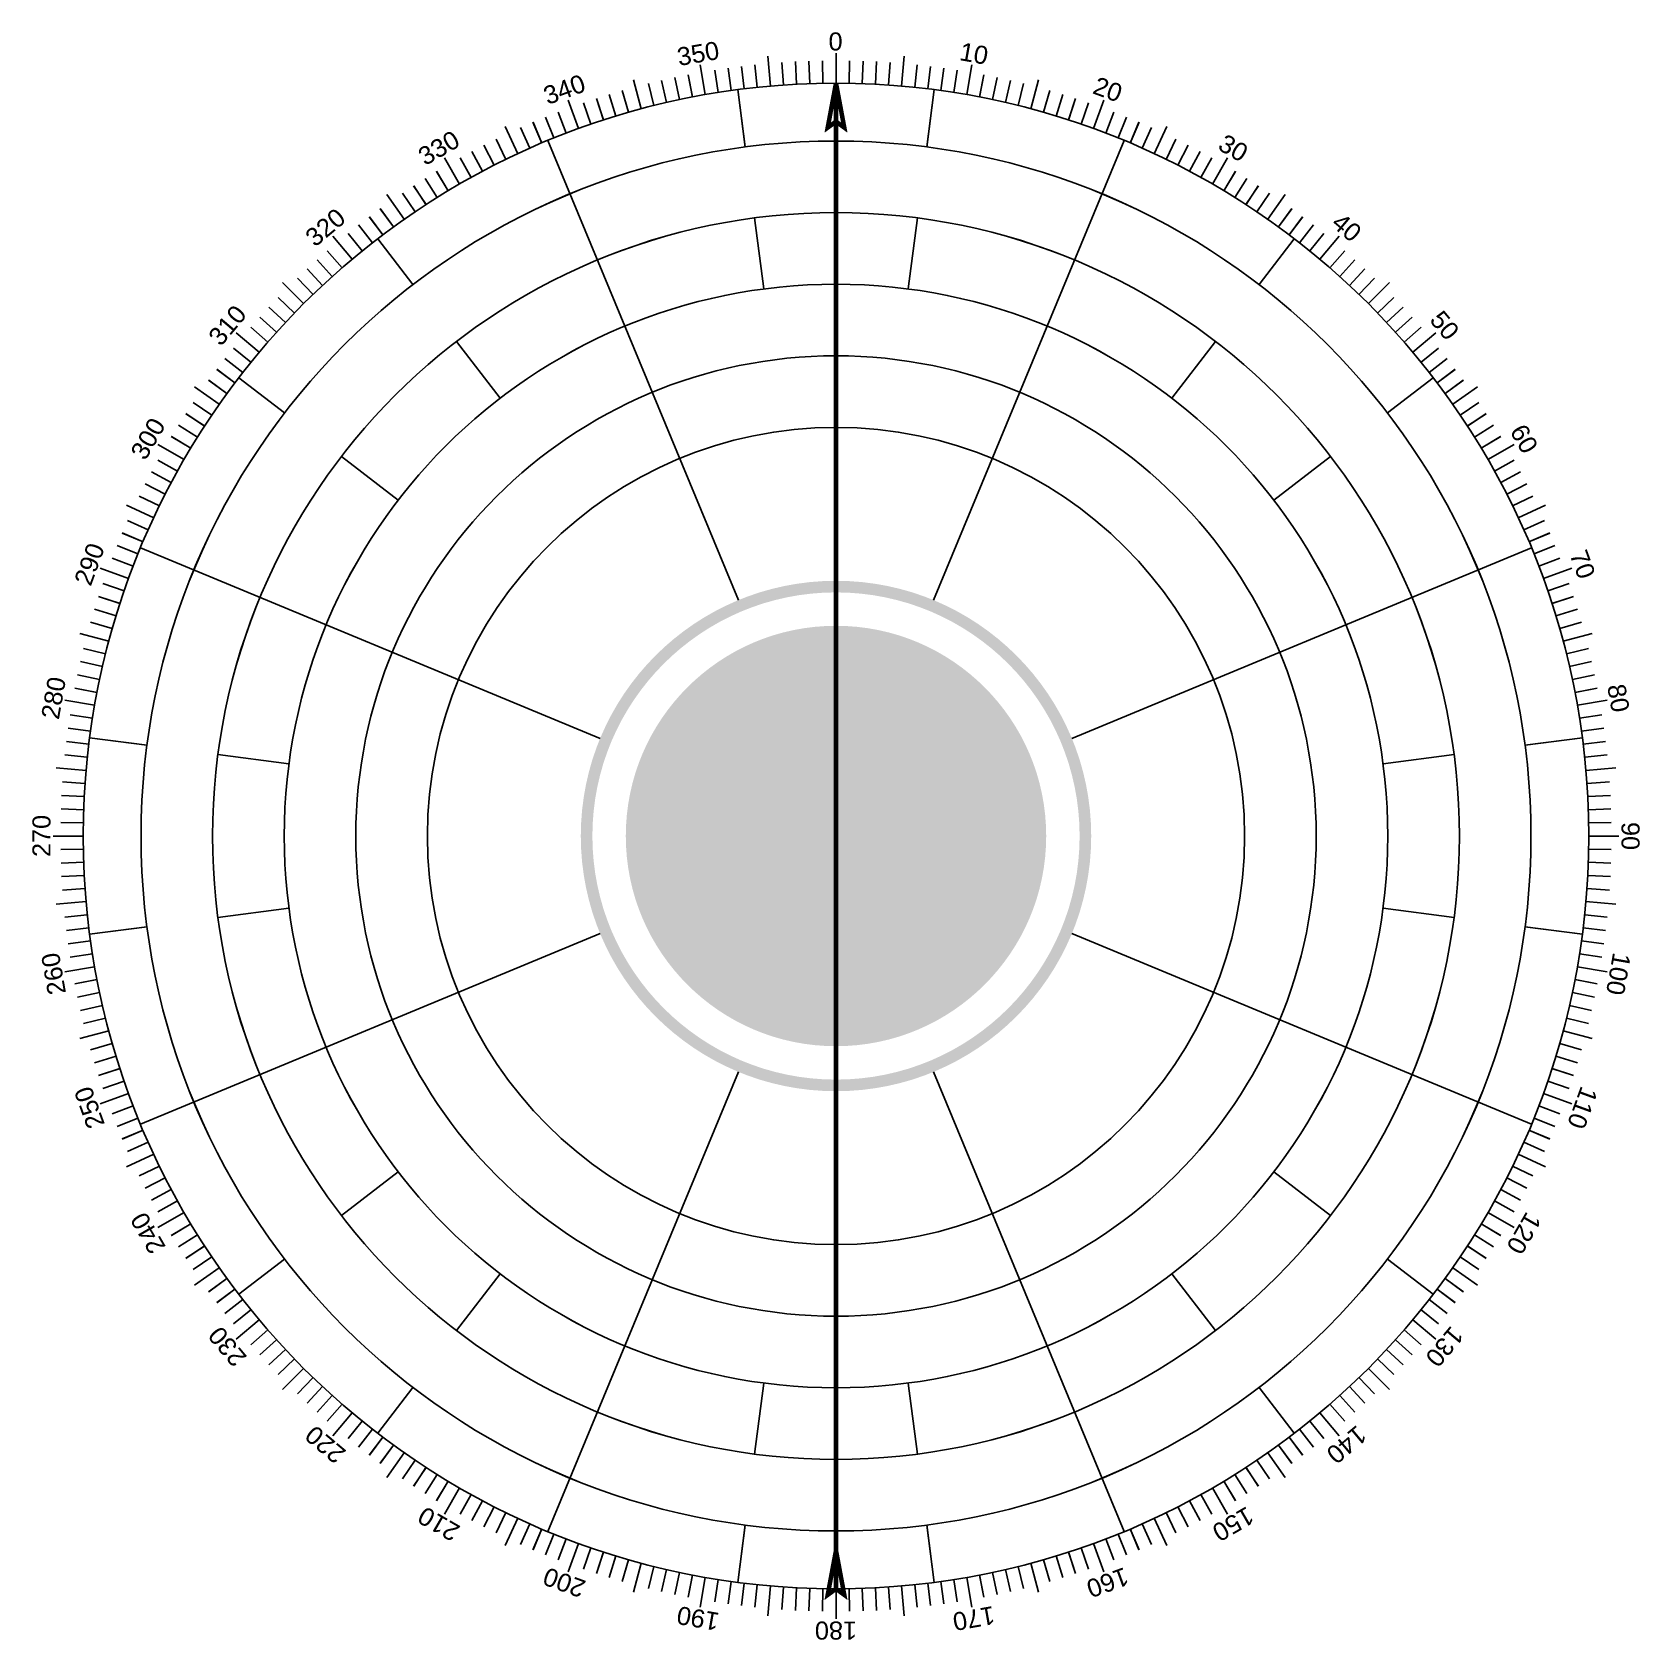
# Model space of a CAD drawing. Header units: inches. Extents: x -42 to 32733, y -42 to 2168.
# Drawn here: x -42 to 42, y -42 to 42 of the extents above; entities that cross this region are included whole.
import ezdxf

# ---------------------------------------------------------------- set-up
doc = ezdxf.new("R2010")
doc.units = ezdxf.units.IN
doc.header["$MEASUREMENT"] = 0
doc.styles.add('T1', font='arial.ttf', dxfattribs={"height": 2})

# ---------------------------------------------------------------- blocks, each defined once
blk = doc.blocks.new('HUONG')
at = {"color": 1, "const_width": 6}
for points in [[(-52695, 3492), (-52706, 3433), (-52695, 3441)], [(-52695, 3492), (-52695, 1492)], [(-52695, 3492), (-52684, 3433), (-52695, 3441)], [(-52695, 1543), (-52706, 1484), (-52695, 1492)], [(-52695, 1543), (-52684, 1484), (-52695, 1492)]]:
    blk.add_lwpolyline(points, dxfattribs=at)
blk = doc.blocks.new('QS1')
h = blk.add_hatch(color=8)
h.paths.add_polyline_path([(-339, 0, 1), (339, 0, 1)])
h.paths.add_polyline_path([(323.619, 0, -1), (-323.619, 0, -1)], flags=16)
h = blk.add_hatch(color=119)
h.paths.add_polyline_path([(279.217, 0, 1), (-279.217, 0, 1)])
h.paths.add_polyline_path([(0, 252.322, 1), (0, -252.322, -1), (0, 0, 1)], flags=16)
h.paths.add_polyline_path([(22, -126.161, -1), (-22, -126.161, -1)], flags=16)
h.paths.add_polyline_path([(-22, 126.161, -1), (22, 126.161, -1)], flags=0)
h = blk.add_hatch(color=60)
h.paths.add_polyline_path([(0, 252.322, 1), (0, -252.322, -1), (0, 0, 1)])
h.paths.add_polyline_path([(-22, 126.161, -1), (22, 126.161, -1)], flags=16)
blk.add_hatch(color=60).paths.add_polyline_path([(22, -126.161, 1), (-22, -126.161, 1)])
at = {"color": 1}
for p, q in [((0, 1040), (0, 1000)), ((-90.642, 1036.042), (-87.156, 996.195)), ((90.642, 1036.042), (87.156, 996.195)), ((-180.594, 1024.2), (-173.648, 984.808)), ((180.594, 1024.2), (173.648, 984.808)), ((-269.172, 1004.563), (-258.819, 965.926)), ((269.172, 1004.563), (258.819, 965.926)), ((-355.701, 977.28), (-342.02, 939.693)), ((355.701, 977.28), (342.02, 939.693)), ((-439.523, 942.56), (-422.618, 906.308)), ((439.523, 942.56), (422.618, 906.308)), ((-520, 900.666), (-500, 866.025)), ((520, 900.666), (500, 866.025)), ((-596.519, 851.918), (-573.576, 819.152)), ((596.519, 851.918), (573.576, 819.152)), ((-668.499, 796.686), (-642.788, 766.044)), ((668.499, 796.686), (642.788, 766.044)), ((-735.391, 735.391), (-707.107, 707.107)), ((735.391, 735.391), (707.107, 707.107)), ((-796.686, 668.499), (-766.044, 642.788)), ((796.686, 668.499), (766.044, 642.788)), ((-851.918, 596.519), (-819.152, 573.576)), ((851.918, 596.519), (819.152, 573.576)), ((-900.666, 520), (-866.025, 500)), ((900.666, 520), (866.025, 500)), ((-942.56, 439.523), (-906.308, 422.618)), ((942.56, 439.523), (906.308, 422.618)), ((-977.28, 355.701), (-939.693, 342.02)), ((977.28, 355.701), (939.693, 342.02)), ((-1004.563, 269.172), (-965.926, 258.819)), ((1004.563, 269.172), (965.926, 258.819)), ((-1024.2, 180.594), (-984.808, 173.648)), ((1024.2, 180.594), (984.808, 173.648)), ((-1036.042, 90.642), (-996.195, 87.156)), ((1036.042, 90.642), (996.195, 87.156)), ((-1040, 0), (-1000, 0)), ((1040, 0), (1000, 0)), ((-1036.042, -90.642), (-996.195, -87.156)), ((1036.042, -90.642), (996.195, -87.156)), ((-1024.2, -180.594), (-984.808, -173.648)), ((1024.2, -180.594), (984.808, -173.648)), ((-1004.563, -269.172), (-965.926, -258.819)), ((1004.563, -269.172), (965.926, -258.819)), ((-977.28, -355.701), (-939.693, -342.02)), ((977.28, -355.701), (939.693, -342.02)), ((-942.56, -439.523), (-906.308, -422.618)), ((942.56, -439.523), (906.308, -422.618)), ((-900.666, -520), (-866.025, -500)), ((900.666, -520), (866.025, -500)), ((-851.918, -596.519), (-819.152, -573.576)), ((851.918, -596.519), (819.152, -573.576)), ((-796.686, -668.499), (-766.044, -642.788)), ((796.686, -668.499), (766.044, -642.788)), ((-735.391, -735.391), (-707.107, -707.107)), ((735.391, -735.391), (707.107, -707.107)), ((-668.499, -796.686), (-642.788, -766.044)), ((668.499, -796.686), (642.788, -766.044)), ((-596.519, -851.918), (-573.576, -819.152)), ((596.519, -851.918), (573.576, -819.152)), ((-520, -900.666), (-500, -866.025)), ((520, -900.666), (500, -866.025)), ((-439.523, -942.56), (-422.618, -906.308)), ((439.523, -942.56), (422.618, -906.308)), ((-355.701, -977.28), (-342.02, -939.693)), ((355.701, -977.28), (342.02, -939.693)), ((-269.172, -1004.563), (-258.819, -965.926)), ((269.172, -1004.563), (258.819, -965.926)), ((-180.594, -1024.2), (-173.648, -984.808)), ((180.594, -1024.2), (173.648, -984.808)), ((-90.642, -1036.042), (-87.156, -996.195)), ((90.642, -1036.042), (87.156, -996.195)), ((0, -1040), (0, -1000))]:
    blk.add_line(p, q, dxfattribs=at)
at = {"color": 123}
for p, q in [((-35.946, 1029.373), (-34.899, 999.391)), ((-17.976, 1029.843), (-17.452, 999.848)), ((17.976, 1029.843), (17.452, 999.848)), ((35.946, 1029.373), (34.899, 999.391)), ((-53.906, 1028.588), (-52.336, 998.63)), ((53.906, 1028.588), (52.336, 998.63)), ((-71.849, 1027.491), (-69.756, 997.564)), ((71.849, 1027.491), (69.756, 997.564)), ((-107.664, 1024.358), (-104.528, 994.522)), ((107.664, 1024.358), (104.528, 994.522)), ((-125.525, 1022.323), (-121.869, 992.546)), ((125.525, 1022.323), (121.869, 992.546)), ((-143.348, 1019.976), (-139.173, 990.268)), ((143.348, 1019.976), (139.173, 990.268)), ((-161.127, 1017.319), (-156.434, 987.688)), ((161.127, 1017.319), (156.434, 987.688)), ((-196.533, 1011.076), (-190.809, 981.627)), ((196.533, 1011.076), (190.809, 981.627)), ((-214.149, 1007.492), (-207.912, 978.148)), ((214.149, 1007.492), (207.912, 978.148)), ((-231.7, 1003.601), (-224.951, 974.37)), ((231.7, 1003.601), (224.951, 974.37)), ((-249.18, 999.405), (-241.922, 970.296)), ((249.18, 999.405), (241.922, 970.296)), ((-283.906, 990.1), (-275.637, 961.262)), ((283.906, 990.1), (275.637, 961.262)), ((-301.143, 984.994), (-292.372, 956.305)), ((301.143, 984.994), (292.372, 956.305)), ((-318.288, 979.588), (-309.017, 951.057)), ((318.288, 979.588), (309.017, 951.057)), ((-335.335, 973.884), (-325.568, 945.519)), ((335.335, 973.884), (325.568, 945.519)), ((-369.119, 961.588), (-358.368, 933.58)), ((369.119, 961.588), (358.368, 933.58)), ((-385.845, 954.999), (-374.607, 927.184)), ((385.845, 954.999), (374.607, 927.184)), ((-402.453, 948.12), (-390.731, 920.505)), ((402.453, 948.12), (390.731, 920.505)), ((-418.939, 940.952), (-406.737, 913.545)), ((418.939, 940.952), (406.737, 913.545)), ((-451.522, 925.758), (-438.371, 898.794)), ((451.522, 925.758), (438.371, 898.794)), ((-467.61, 917.737), (-453.99, 891.007)), ((467.61, 917.737), (453.99, 891.007)), ((-483.556, 909.436), (-469.472, 882.948)), ((483.556, 909.436), (469.472, 882.948)), ((-499.354, 900.858), (-484.81, 874.62)), ((499.354, 900.858), (484.81, 874.62)), ((-530.489, 882.882), (-515.038, 857.167)), ((530.489, 882.882), (515.038, 857.167)), ((-545.817, 873.49), (-529.919, 848.048)), ((545.817, 873.49), (529.919, 848.048)), ((-560.978, 863.831), (-544.639, 838.671)), ((560.978, 863.831), (544.639, 838.671)), ((-575.969, 853.909), (-559.193, 829.038)), ((575.969, 853.909), (559.193, 829.038)), ((-605.419, 833.288), (-587.785, 809.017)), ((605.419, 833.288), (587.785, 809.017)), ((-619.869, 822.595), (-601.815, 798.636)), ((619.869, 822.595), (601.815, 798.636)), ((-634.131, 811.651), (-615.661, 788.011)), ((634.131, 811.651), (615.661, 788.011)), ((-648.2, 800.46), (-629.32, 777.146)), ((648.2, 800.46), (629.32, 777.146)), ((-675.741, 777.351), (-656.059, 754.71)), ((675.741, 777.351), (656.059, 754.71)), ((-689.205, 765.439), (-669.131, 743.145)), ((689.205, 765.439), (669.131, 743.145)), ((-702.458, 753.294), (-681.998, 731.354)), ((702.458, 753.294), (681.998, 731.354)), ((-715.498, 740.92), (-694.658, 719.34)), ((715.498, 740.92), (694.658, 719.34)), ((-740.92, 715.498), (-719.34, 694.658)), ((740.92, 715.498), (719.34, 694.658)), ((-753.294, 702.458), (-731.354, 681.998)), ((753.294, 702.458), (731.354, 681.998)), ((-765.439, 689.205), (-743.145, 669.131)), ((765.439, 689.205), (743.145, 669.131)), ((-777.351, 675.741), (-754.71, 656.059)), ((777.351, 675.741), (754.71, 656.059)), ((-800.46, 648.2), (-777.146, 629.32)), ((800.46, 648.2), (777.146, 629.32)), ((-811.651, 634.131), (-788.011, 615.661)), ((811.651, 634.131), (788.011, 615.661)), ((-822.595, 619.869), (-798.636, 601.815)), ((822.595, 619.869), (798.636, 601.815)), ((-833.288, 605.419), (-809.017, 587.785)), ((833.288, 605.419), (809.017, 587.785)), ((-853.909, 575.969), (-829.038, 559.193)), ((853.909, 575.969), (829.038, 559.193)), ((-863.831, 560.978), (-838.671, 544.639)), ((863.831, 560.978), (838.671, 544.639)), ((-873.49, 545.817), (-848.048, 529.919)), ((873.49, 545.817), (848.048, 529.919)), ((-882.882, 530.489), (-857.167, 515.038)), ((882.882, 530.489), (857.167, 515.038)), ((-900.858, 499.354), (-874.62, 484.81)), ((900.858, 499.354), (874.62, 484.81)), ((-909.436, 483.556), (-882.948, 469.472)), ((909.436, 483.556), (882.948, 469.472)), ((-917.737, 467.61), (-891.007, 453.99)), ((917.737, 467.61), (891.007, 453.99)), ((-925.758, 451.522), (-898.794, 438.371)), ((925.758, 451.522), (898.794, 438.371)), ((-940.952, 418.939), (-913.545, 406.737)), ((940.952, 418.939), (913.545, 406.737)), ((-948.12, 402.453), (-920.505, 390.731)), ((948.12, 402.453), (920.505, 390.731)), ((-954.999, 385.845), (-927.184, 374.607)), ((954.999, 385.845), (927.184, 374.607)), ((-961.588, 369.119), (-933.58, 358.368)), ((961.588, 369.119), (933.58, 358.368)), ((-973.884, 335.335), (-945.519, 325.568)), ((973.884, 335.335), (945.519, 325.568)), ((-979.588, 318.288), (-951.057, 309.017)), ((979.588, 318.288), (951.057, 309.017)), ((-984.994, 301.143), (-956.305, 292.372)), ((984.994, 301.143), (956.305, 292.372)), ((-990.1, 283.906), (-961.262, 275.637)), ((990.1, 283.906), (961.262, 275.637)), ((-999.405, 249.18), (-970.296, 241.922)), ((999.405, 249.18), (970.296, 241.922)), ((-1003.601, 231.7), (-974.37, 224.951)), ((1003.601, 231.7), (974.37, 224.951)), ((-1007.492, 214.149), (-978.148, 207.912)), ((1007.492, 214.149), (978.148, 207.912)), ((-1011.076, 196.533), (-981.627, 190.809)), ((1011.076, 196.533), (981.627, 190.809)), ((-1017.319, 161.127), (-987.688, 156.434)), ((1017.319, 161.127), (987.688, 156.434)), ((-1019.976, 143.348), (-990.268, 139.173)), ((1019.976, 143.348), (990.268, 139.173)), ((-1022.323, 125.525), (-992.546, 121.869)), ((1022.323, 125.525), (992.546, 121.869)), ((-1024.358, 107.664), (-994.522, 104.528)), ((1024.358, 107.664), (994.522, 104.528)), ((-1027.491, 71.849), (-997.564, 69.756)), ((1027.491, 71.849), (997.564, 69.756)), ((-1028.588, 53.906), (-998.63, 52.336)), ((1028.588, 53.906), (998.63, 52.336)), ((-1029.373, 35.946), (-999.391, 34.899)), ((1029.373, 35.946), (999.391, 34.899)), ((-1029.843, 17.976), (-999.848, 17.452)), ((1029.843, 17.976), (999.848, 17.452)), ((-1029.843, -17.976), (-999.848, -17.452)), ((1029.843, -17.976), (999.848, -17.452)), ((-1029.373, -35.946), (-999.391, -34.899)), ((1029.373, -35.946), (999.391, -34.899)), ((-1028.588, -53.906), (-998.63, -52.336)), ((1028.588, -53.906), (998.63, -52.336)), ((-1027.491, -71.849), (-997.564, -69.756)), ((1027.491, -71.849), (997.564, -69.756)), ((-1024.358, -107.664), (-994.522, -104.528)), ((1024.358, -107.664), (994.522, -104.528)), ((-1022.323, -125.525), (-992.546, -121.869)), ((1022.323, -125.525), (992.546, -121.869)), ((-1019.976, -143.348), (-990.268, -139.173)), ((1019.976, -143.348), (990.268, -139.173)), ((-1017.319, -161.127), (-987.688, -156.434)), ((1017.319, -161.127), (987.688, -156.434)), ((-1011.076, -196.533), (-981.627, -190.809)), ((1011.076, -196.533), (981.627, -190.809)), ((-1007.492, -214.149), (-978.148, -207.912)), ((1007.492, -214.149), (978.148, -207.912)), ((-1003.601, -231.7), (-974.37, -224.951)), ((1003.601, -231.7), (974.37, -224.951)), ((-999.405, -249.18), (-970.296, -241.922)), ((999.405, -249.18), (970.296, -241.922)), ((-990.1, -283.906), (-961.262, -275.637)), ((990.1, -283.906), (961.262, -275.637)), ((-984.994, -301.143), (-956.305, -292.372)), ((984.994, -301.143), (956.305, -292.372)), ((-979.588, -318.288), (-951.057, -309.017)), ((979.588, -318.288), (951.057, -309.017)), ((-973.884, -335.335), (-945.519, -325.568)), ((973.884, -335.335), (945.519, -325.568)), ((-961.588, -369.119), (-933.58, -358.368)), ((961.588, -369.119), (933.58, -358.368)), ((-954.999, -385.845), (-927.184, -374.607)), ((954.999, -385.845), (927.184, -374.607)), ((-948.12, -402.453), (-920.505, -390.731)), ((948.12, -402.453), (920.505, -390.731)), ((-940.952, -418.939), (-913.545, -406.737)), ((940.952, -418.939), (913.545, -406.737)), ((-925.758, -451.522), (-898.794, -438.371)), ((925.758, -451.522), (898.794, -438.371)), ((-917.737, -467.61), (-891.007, -453.99)), ((917.737, -467.61), (891.007, -453.99)), ((-909.436, -483.556), (-882.948, -469.472)), ((909.436, -483.556), (882.948, -469.472)), ((-900.858, -499.354), (-874.62, -484.81)), ((900.858, -499.354), (874.62, -484.81)), ((-882.882, -530.489), (-857.167, -515.038)), ((882.882, -530.489), (857.167, -515.038)), ((-873.49, -545.817), (-848.048, -529.919)), ((873.49, -545.817), (848.048, -529.919)), ((-863.831, -560.978), (-838.671, -544.639)), ((863.831, -560.978), (838.671, -544.639)), ((-853.909, -575.969), (-829.038, -559.193)), ((853.909, -575.969), (829.038, -559.193)), ((-833.288, -605.419), (-809.017, -587.785)), ((833.288, -605.419), (809.017, -587.785)), ((-822.595, -619.869), (-798.636, -601.815)), ((822.595, -619.869), (798.636, -601.815)), ((-811.651, -634.131), (-788.011, -615.661)), ((811.651, -634.131), (788.011, -615.661)), ((-800.46, -648.2), (-777.146, -629.32)), ((800.46, -648.2), (777.146, -629.32)), ((-777.351, -675.741), (-754.71, -656.059)), ((777.351, -675.741), (754.71, -656.059)), ((-765.439, -689.205), (-743.145, -669.131)), ((765.439, -689.205), (743.145, -669.131)), ((-753.294, -702.458), (-731.354, -681.998)), ((753.294, -702.458), (731.354, -681.998)), ((-740.92, -715.498), (-719.34, -694.658)), ((740.92, -715.498), (719.34, -694.658)), ((-715.498, -740.92), (-694.658, -719.34)), ((715.498, -740.92), (694.658, -719.34)), ((-702.458, -753.294), (-681.998, -731.354)), ((702.458, -753.294), (681.998, -731.354)), ((-689.205, -765.439), (-669.131, -743.145)), ((689.205, -765.439), (669.131, -743.145)), ((-675.741, -777.351), (-656.059, -754.71)), ((675.741, -777.351), (656.059, -754.71)), ((-648.2, -800.46), (-629.32, -777.146)), ((648.2, -800.46), (629.32, -777.146)), ((-634.131, -811.651), (-615.661, -788.011)), ((634.131, -811.651), (615.661, -788.011)), ((-619.869, -822.595), (-601.815, -798.636)), ((619.869, -822.595), (601.815, -798.636)), ((-605.419, -833.288), (-587.785, -809.017)), ((605.419, -833.288), (587.785, -809.017)), ((-575.969, -853.909), (-559.193, -829.038)), ((575.969, -853.909), (559.193, -829.038)), ((-560.978, -863.831), (-544.639, -838.671)), ((560.978, -863.831), (544.639, -838.671)), ((-545.817, -873.49), (-529.919, -848.048)), ((545.817, -873.49), (529.919, -848.048)), ((-530.489, -882.882), (-515.038, -857.167)), ((530.489, -882.882), (515.038, -857.167)), ((-499.354, -900.858), (-484.81, -874.62)), ((499.354, -900.858), (484.81, -874.62)), ((-483.556, -909.436), (-469.472, -882.948)), ((483.556, -909.436), (469.472, -882.948)), ((-467.61, -917.737), (-453.99, -891.007)), ((467.61, -917.737), (453.99, -891.007)), ((-451.522, -925.758), (-438.371, -898.794)), ((451.522, -925.758), (438.371, -898.794)), ((-418.939, -940.952), (-406.737, -913.545)), ((418.939, -940.952), (406.737, -913.545)), ((-402.453, -948.12), (-390.731, -920.505)), ((402.453, -948.12), (390.731, -920.505)), ((-385.845, -954.999), (-374.607, -927.184)), ((385.845, -954.999), (374.607, -927.184)), ((-369.119, -961.588), (-358.368, -933.58)), ((369.119, -961.588), (358.368, -933.58)), ((-335.335, -973.884), (-325.568, -945.519)), ((335.335, -973.884), (325.568, -945.519)), ((-318.288, -979.588), (-309.017, -951.057)), ((318.288, -979.588), (309.017, -951.057)), ((-301.143, -984.994), (-292.372, -956.305)), ((301.143, -984.994), (292.372, -956.305)), ((-283.906, -990.1), (-275.637, -961.262)), ((283.906, -990.1), (275.637, -961.262)), ((-249.18, -999.405), (-241.922, -970.296)), ((249.18, -999.405), (241.922, -970.296)), ((-231.7, -1003.601), (-224.951, -974.37)), ((231.7, -1003.601), (224.951, -974.37)), ((-214.149, -1007.492), (-207.912, -978.148)), ((214.149, -1007.492), (207.912, -978.148)), ((-196.533, -1011.076), (-190.809, -981.627)), ((196.533, -1011.076), (190.809, -981.627)), ((-161.127, -1017.319), (-156.434, -987.688)), ((161.127, -1017.319), (156.434, -987.688)), ((-143.348, -1019.976), (-139.173, -990.268)), ((143.348, -1019.976), (139.173, -990.268)), ((-125.525, -1022.323), (-121.869, -992.546)), ((125.525, -1022.323), (121.869, -992.546)), ((-107.664, -1024.358), (-104.528, -994.522)), ((107.664, -1024.358), (104.528, -994.522)), ((-71.849, -1027.491), (-69.756, -997.564)), ((71.849, -1027.491), (69.756, -997.564)), ((-53.906, -1028.588), (-52.336, -998.63)), ((53.906, -1028.588), (52.336, -998.63)), ((-35.946, -1029.373), (-34.899, -999.391)), ((35.946, -1029.373), (34.899, -999.391)), ((-17.976, -1029.843), (-17.452, -999.848)), ((17.976, -1029.843), (17.452, -999.848))]:
    blk.add_line(p, q, dxfattribs=at)
at = {"color": 5}
for p, q in [((-130.526, 991.445), (-120.493, 915.239)), ((130.526, 991.445), (120.493, 915.239)), ((-382.683, 923.88), (-129.73, 313.195)), ((382.683, 923.88), (129.73, 313.195)), ((-108.079, 820.94), (-95.664, 726.641)), ((108.079, 820.94), (95.664, 726.641)), ((-608.761, 793.353), (-561.97, 732.373)), ((608.761, 793.353), (561.97, 732.373)), ((-504.069, 656.916), (-446.168, 581.458)), ((504.069, 656.916), (446.168, 581.458)), ((-793.353, 608.761), (-732.373, 561.97)), ((793.353, 608.761), (732.373, 561.97)), ((-656.916, 504.069), (-581.458, 446.168)), ((656.916, 504.069), (581.458, 446.168)), ((-923.88, 382.683), (-313.195, 129.73)), ((923.88, 382.683), (313.195, 129.73)), ((-991.445, 130.526), (-915.239, 120.493)), ((991.445, 130.526), (915.239, 120.493)), ((-820.94, 108.079), (-726.641, 95.664)), ((820.94, 108.079), (726.641, 95.664)), ((-820.94, -108.079), (-726.641, -95.664)), ((820.94, -108.079), (726.641, -95.664)), ((-991.445, -130.526), (-915.239, -120.493)), ((991.445, -130.526), (915.239, -120.493)), ((-923.88, -382.683), (-313.195, -129.73)), ((923.88, -382.683), (313.195, -129.73)), ((-382.683, -923.88), (-129.73, -313.195)), ((382.683, -923.88), (129.73, -313.195)), ((-656.916, -504.069), (-581.458, -446.168)), ((656.916, -504.069), (581.458, -446.168)), ((-793.353, -608.761), (-732.373, -561.97)), ((793.353, -608.761), (732.373, -561.97)), ((-504.069, -656.916), (-446.168, -581.458)), ((504.069, -656.916), (446.168, -581.458)), ((-108.079, -820.94), (-95.664, -726.641)), ((108.079, -820.94), (95.664, -726.641)), ((-608.761, -793.353), (-561.97, -732.373)), ((608.761, -793.353), (561.97, -732.373)), ((-130.526, -991.445), (-120.493, -915.239)), ((130.526, -991.445), (120.493, -915.239))]:
    blk.add_line(p, q, dxfattribs=at)
for radius in [1000, 923.136, 828.024, 732.912, 637.799, 542.687]:
    blk.add_circle((0, 0), radius, dxfattribs=at)
blk.add_blockref('HUONG', (52695, -2492))
at = {"color": 123, "style": 'T1'}
blk.add_text('0', height=24, dxfattribs=at).set_placement((-9.866, 1043.4))
for s, rotation, p in [('350', 10, (-208.627, 1022.71)), (' 10', 350, (153.742, 1032.387)), ('340', 20, (-383.049, 970.945)), (' 20', 340, (330.679, 990.006)), ('330', 30, (-545.832, 889.678)), (' 30', 330, (497.568, 917.544)), ('320', 40, (-692.031, 781.379)), (' 40', 320, (649.338, 817.203)), ('310', 50, (-817.203, 649.338)), (' 50', 310, (781.379, 692.031)), ('300', 60, (-917.544, 497.568)), (' 60', 300, (889.678, 545.832)), ('290', 70, (-990.006, 330.679)), (' 70', 290, (970.945, 383.049)), ('280', 80, (-1032.387, 153.742)), (' 80', 280, (1022.71, 208.627)), ('270', 90, (-1043.4, -27.866)), (' 90', 270, (1043.4, 27.866)), ('260', 100, (-1022.71, -208.627)), ('100', 260, (1032.387, -153.742)), ('250', 110, (-970.945, -383.049)), ('110', 250, (990.006, -330.679)), ('120', 240, (917.544, -497.568)), ('240', 120, (-889.678, -545.832)), ('130', 230, (817.203, -649.338)), ('230', 130, (-781.379, -692.031)), ('140', 220, (692.031, -781.379)), ('220', 140, (-649.338, -817.203)), ('150', 210, (545.832, -889.678)), ('210', 150, (-497.568, -917.544)), ('160', 200, (383.049, -970.945)), ('200', 160, (-330.679, -990.006)), ('170', 190, (208.627, -1022.71)), ('190', 170, (-153.742, -1032.387)), ('180', 180, (27.866, -1043.4))]:
    blk.add_text(s, height=24, rotation=rotation, dxfattribs=at).set_placement(p)
blk = doc.blocks.new('QS2')
h = blk.add_hatch(color=8)
h.paths.add_polyline_path([(-339, 0, 1), (339, 0, 1)])
h.paths.add_polyline_path([(323.6, 0, -1), (-323.6, 0, -1)], flags=16)
h = blk.add_hatch(color=119)
h.paths.add_polyline_path([(279.2, 0, 1), (-279.2, 0, 1)])
h.paths.add_polyline_path([(0, 252.3, 1), (0, -252.3, -1), (0, 0, 1)], flags=16)
h.paths.add_polyline_path([(22, -126.2, -1), (-22, -126.2, -1)], flags=16)
h.paths.add_polyline_path([(-22, 126.2, -1), (22, 126.2, -1)], flags=0)
h = blk.add_hatch(color=60)
h.paths.add_polyline_path([(0, 252.3, 1), (0, -252.3, -1), (0, 0, 1)])
h.paths.add_polyline_path([(-22, 126.2, -1), (22, 126.2, -1)], flags=16)
blk.add_hatch(color=60).paths.add_polyline_path([(22, -126.2, 1), (-22, -126.2, 1)])
at = {"color": 1}
for p, q in [((-90.6, 1036), (-87.2, 996.2)), ((0, 1040), (0, 1000)), ((90.6, 1036), (87.2, 996.2)), ((-269.2, 1004.6), (-258.8, 965.9)), ((-180.6, 1024.2), (-173.6, 984.8)), ((180.6, 1024.2), (173.6, 984.8)), ((269.2, 1004.6), (258.8, 965.9)), ((-355.7, 977.3), (-342, 939.7)), ((355.7, 977.3), (342, 939.7)), ((-439.5, 942.6), (-422.6, 906.3)), ((439.5, 942.6), (422.6, 906.3)), ((-520, 900.7), (-500, 866)), ((520, 900.7), (500, 866)), ((-596.5, 851.9), (-573.6, 819.2)), ((596.5, 851.9), (573.6, 819.2)), ((-668.5, 796.7), (-642.8, 766)), ((668.5, 796.7), (642.8, 766)), ((-735.4, 735.4), (-707.1, 707.1)), ((735.4, 735.4), (707.1, 707.1)), ((-796.7, 668.5), (-766, 642.8)), ((796.7, 668.5), (766, 642.8)), ((-851.9, 596.5), (-819.2, 573.6)), ((851.9, 596.5), (819.2, 573.6)), ((-900.7, 520), (-866, 500)), ((900.7, 520), (866, 500)), ((-942.6, 439.5), (-906.3, 422.6)), ((942.6, 439.5), (906.3, 422.6)), ((-977.3, 355.7), (-939.7, 342)), ((977.3, 355.7), (939.7, 342)), ((-1004.6, 269.2), (-965.9, 258.8)), ((1004.6, 269.2), (965.9, 258.8)), ((-1024.2, 180.6), (-984.8, 173.6)), ((1024.2, 180.6), (984.8, 173.6)), ((-1036, 90.6), (-996.2, 87.2)), ((1036, 90.6), (996.2, 87.2)), ((-1040, 0), (-1000, 0)), ((1040, 0), (1000, 0)), ((-1036, -90.6), (-996.2, -87.2)), ((1036, -90.6), (996.2, -87.2)), ((-1024.2, -180.6), (-984.8, -173.6)), ((1024.2, -180.6), (984.8, -173.6)), ((-1004.6, -269.2), (-965.9, -258.8)), ((1004.6, -269.2), (965.9, -258.8)), ((-977.3, -355.7), (-939.7, -342)), ((977.3, -355.7), (939.7, -342)), ((-942.6, -439.5), (-906.3, -422.6)), ((942.6, -439.5), (906.3, -422.6)), ((-900.7, -520), (-866, -500)), ((900.7, -520), (866, -500)), ((-851.9, -596.5), (-819.2, -573.6)), ((851.9, -596.5), (819.2, -573.6)), ((-796.7, -668.5), (-766, -642.8)), ((796.7, -668.5), (766, -642.8)), ((-735.4, -735.4), (-707.1, -707.1)), ((735.4, -735.4), (707.1, -707.1)), ((-668.5, -796.7), (-642.8, -766)), ((668.5, -796.7), (642.8, -766)), ((-596.5, -851.9), (-573.6, -819.2)), ((596.5, -851.9), (573.6, -819.2)), ((-520, -900.7), (-500, -866)), ((520, -900.7), (500, -866)), ((-439.5, -942.6), (-422.6, -906.3)), ((439.5, -942.6), (422.6, -906.3)), ((-355.7, -977.3), (-342, -939.7)), ((355.7, -977.3), (342, -939.7)), ((-269.2, -1004.6), (-258.8, -965.9)), ((269.2, -1004.6), (258.8, -965.9)), ((-180.6, -1024.2), (-173.6, -984.8)), ((-90.6, -1036), (-87.2, -996.2)), ((0, -1040), (0, -1000)), ((90.6, -1036), (87.2, -996.2)), ((180.6, -1024.2), (173.6, -984.8))]:
    blk.add_line(p, q, dxfattribs=at)
at = {"color": 123}
for p, q in [((-71.8, 1027.5), (-69.8, 997.6)), ((-53.9, 1028.6), (-52.3, 998.6)), ((-35.9, 1029.4), (-34.9, 999.4)), ((-18, 1029.8), (-17.5, 999.8)), ((18, 1029.8), (17.5, 999.8)), ((35.9, 1029.4), (34.9, 999.4)), ((53.9, 1028.6), (52.3, 998.6)), ((71.8, 1027.5), (69.8, 997.6)), ((-214.1, 1007.5), (-207.9, 978.1)), ((-196.5, 1011.1), (-190.8, 981.6)), ((-161.1, 1017.3), (-156.4, 987.7)), ((-143.3, 1020), (-139.2, 990.3)), ((-125.5, 1022.3), (-121.9, 992.5)), ((-107.7, 1024.4), (-104.5, 994.5)), ((107.7, 1024.4), (104.5, 994.5)), ((125.5, 1022.3), (121.9, 992.5)), ((143.3, 1020), (139.2, 990.3)), ((161.1, 1017.3), (156.4, 987.7)), ((196.5, 1011.1), (190.8, 981.6)), ((214.1, 1007.5), (207.9, 978.1)), ((-301.1, 985), (-292.4, 956.3)), ((-283.9, 990.1), (-275.6, 961.3)), ((-249.2, 999.4), (-241.9, 970.3)), ((-231.7, 1003.6), (-225, 974.4)), ((231.7, 1003.6), (225, 974.4)), ((249.2, 999.4), (241.9, 970.3)), ((283.9, 990.1), (275.6, 961.3)), ((301.1, 985), (292.4, 956.3)), ((-369.1, 961.6), (-358.4, 933.6)), ((-335.3, 973.9), (-325.6, 945.5)), ((-318.3, 979.6), (-309, 951.1)), ((318.3, 979.6), (309, 951.1)), ((335.3, 973.9), (325.6, 945.5)), ((369.1, 961.6), (358.4, 933.6)), ((-418.9, 941), (-406.7, 913.5)), ((-402.5, 948.1), (-390.7, 920.5)), ((-385.8, 955), (-374.6, 927.2)), ((385.8, 955), (374.6, 927.2)), ((402.5, 948.1), (390.7, 920.5)), ((418.9, 941), (406.7, 913.5)), ((-451.5, 925.8), (-438.4, 898.8)), ((451.5, 925.8), (438.4, 898.8)), ((-499.4, 900.9), (-484.8, 874.6)), ((-483.6, 909.4), (-469.5, 882.9)), ((-467.6, 917.7), (-454, 891)), ((467.6, 917.7), (454, 891)), ((483.6, 909.4), (469.5, 882.9)), ((499.4, 900.9), (484.8, 874.6)), ((-530.5, 882.9), (-515, 857.2)), ((530.5, 882.9), (515, 857.2)), ((-561, 863.8), (-544.6, 838.7)), ((-545.8, 873.5), (-529.9, 848)), ((545.8, 873.5), (529.9, 848)), ((561, 863.8), (544.6, 838.7)), ((-605.4, 833.3), (-587.8, 809)), ((-576, 853.9), (-559.2, 829)), ((576, 853.9), (559.2, 829)), ((605.4, 833.3), (587.8, 809)), ((-634.1, 811.7), (-615.7, 788)), ((-619.9, 822.6), (-601.8, 798.6)), ((619.9, 822.6), (601.8, 798.6)), ((634.1, 811.7), (615.7, 788)), ((-648.2, 800.5), (-629.3, 777.1)), ((648.2, 800.5), (629.3, 777.1)), ((-675.7, 777.4), (-656.1, 754.7)), ((675.7, 777.4), (656.1, 754.7)), ((-702.5, 753.3), (-682, 731.4)), ((-689.2, 765.4), (-669.1, 743.1)), ((689.2, 765.4), (669.1, 743.1)), ((702.5, 753.3), (682, 731.4)), ((-715.5, 740.9), (-694.7, 719.3)), ((715.5, 740.9), (694.7, 719.3)), ((-740.9, 715.5), (-719.3, 694.7)), ((740.9, 715.5), (719.3, 694.7)), ((-765.4, 689.2), (-743.1, 669.1)), ((-753.3, 702.5), (-731.4, 682)), ((753.3, 702.5), (731.4, 682)), ((765.4, 689.2), (743.1, 669.1)), ((-777.4, 675.7), (-754.7, 656.1)), ((777.4, 675.7), (754.7, 656.1)), ((-800.5, 648.2), (-777.1, 629.3)), ((800.5, 648.2), (777.1, 629.3)), ((-822.6, 619.9), (-798.6, 601.8)), ((-811.7, 634.1), (-788, 615.7)), ((811.7, 634.1), (788, 615.7)), ((822.6, 619.9), (798.6, 601.8)), ((-833.3, 605.4), (-809, 587.8)), ((833.3, 605.4), (809, 587.8)), ((-863.8, 561), (-838.7, 544.6)), ((-853.9, 576), (-829, 559.2)), ((853.9, 576), (829, 559.2)), ((863.8, 561), (838.7, 544.6)), ((-873.5, 545.8), (-848, 529.9)), ((873.5, 545.8), (848, 529.9)), ((-882.9, 530.5), (-857.2, 515)), ((882.9, 530.5), (857.2, 515)), ((-900.9, 499.4), (-874.6, 484.8)), ((900.9, 499.4), (874.6, 484.8)), ((-909.4, 483.6), (-882.9, 469.5)), ((909.4, 483.6), (882.9, 469.5)), ((-925.8, 451.5), (-898.8, 438.4)), ((-917.7, 467.6), (-891, 454)), ((917.7, 467.6), (891, 454)), ((925.8, 451.5), (898.8, 438.4)), ((-941, 418.9), (-913.5, 406.7)), ((941, 418.9), (913.5, 406.7)), ((-955, 385.8), (-927.2, 374.6)), ((-948.1, 402.5), (-920.5, 390.7)), ((948.1, 402.5), (920.5, 390.7)), ((955, 385.8), (927.2, 374.6)), ((-961.6, 369.1), (-933.6, 358.4)), ((961.6, 369.1), (933.6, 358.4)), ((-973.9, 335.3), (-945.5, 325.6)), ((973.9, 335.3), (945.5, 325.6)), ((-985, 301.1), (-956.3, 292.4)), ((-979.6, 318.3), (-951.1, 309)), ((979.6, 318.3), (951.1, 309)), ((985, 301.1), (956.3, 292.4)), ((-990.1, 283.9), (-961.3, 275.6)), ((990.1, 283.9), (961.3, 275.6)), ((-999.4, 249.2), (-970.3, 241.9)), ((999.4, 249.2), (970.3, 241.9)), ((-1007.5, 214.1), (-978.1, 207.9)), ((-1003.6, 231.7), (-974.4, 225)), ((1003.6, 231.7), (974.4, 225)), ((1007.5, 214.1), (978.1, 207.9)), ((-1011.1, 196.5), (-981.6, 190.8)), ((1011.1, 196.5), (981.6, 190.8)), ((-1017.3, 161.1), (-987.7, 156.4)), ((1017.3, 161.1), (987.7, 156.4)), ((-1020, 143.3), (-990.3, 139.2)), ((1020, 143.3), (990.3, 139.2)), ((-1024.4, 107.7), (-994.5, 104.5)), ((-1022.3, 125.5), (-992.5, 121.9)), ((1022.3, 125.5), (992.5, 121.9)), ((1024.4, 107.7), (994.5, 104.5)), ((-1027.5, 71.8), (-997.6, 69.8)), ((1027.5, 71.8), (997.6, 69.8)), ((-1028.6, 53.9), (-998.6, 52.3)), ((1028.6, 53.9), (998.6, 52.3)), ((-1029.4, 35.9), (-999.4, 34.9)), ((1029.4, 35.9), (999.4, 34.9)), ((-1029.8, 18), (-999.8, 17.5)), ((1029.8, 18), (999.8, 17.5)), ((-1029.8, -18), (-999.8, -17.5)), ((1029.8, -18), (999.8, -17.5)), ((-1029.4, -35.9), (-999.4, -34.9)), ((1029.4, -35.9), (999.4, -34.9)), ((-1028.6, -53.9), (-998.6, -52.3)), ((1028.6, -53.9), (998.6, -52.3)), ((-1027.5, -71.8), (-997.6, -69.8)), ((1027.5, -71.8), (997.6, -69.8)), ((-1024.4, -107.7), (-994.5, -104.5)), ((1024.4, -107.7), (994.5, -104.5)), ((-1022.3, -125.5), (-992.5, -121.9)), ((1022.3, -125.5), (992.5, -121.9)), ((-1020, -143.3), (-990.3, -139.2)), ((1020, -143.3), (990.3, -139.2)), ((-1017.3, -161.1), (-987.7, -156.4)), ((1017.3, -161.1), (987.7, -156.4)), ((-1011.1, -196.5), (-981.6, -190.8)), ((1011.1, -196.5), (981.6, -190.8)), ((-1007.5, -214.1), (-978.1, -207.9)), ((1007.5, -214.1), (978.1, -207.9)), ((-1003.6, -231.7), (-974.4, -225)), ((1003.6, -231.7), (974.4, -225)), ((-999.4, -249.2), (-970.3, -241.9)), ((999.4, -249.2), (970.3, -241.9)), ((-990.1, -283.9), (-961.3, -275.6)), ((990.1, -283.9), (961.3, -275.6)), ((-985, -301.1), (-956.3, -292.4)), ((985, -301.1), (956.3, -292.4)), ((-979.6, -318.3), (-951.1, -309)), ((979.6, -318.3), (951.1, -309)), ((-973.9, -335.3), (-945.5, -325.6)), ((973.9, -335.3), (945.5, -325.6)), ((-961.6, -369.1), (-933.6, -358.4)), ((961.6, -369.1), (933.6, -358.4)), ((-955, -385.8), (-927.2, -374.6)), ((955, -385.8), (927.2, -374.6)), ((-948.1, -402.5), (-920.5, -390.7)), ((948.1, -402.5), (920.5, -390.7)), ((-941, -418.9), (-913.5, -406.7)), ((941, -418.9), (913.5, -406.7)), ((-925.8, -451.5), (-898.8, -438.4)), ((925.8, -451.5), (898.8, -438.4)), ((-917.7, -467.6), (-891, -454)), ((-909.4, -483.6), (-882.9, -469.5)), ((909.4, -483.6), (882.9, -469.5)), ((917.7, -467.6), (891, -454)), ((-900.9, -499.4), (-874.6, -484.8)), ((900.9, -499.4), (874.6, -484.8)), ((-882.9, -530.5), (-857.2, -515)), ((-873.5, -545.8), (-848, -529.9)), ((873.5, -545.8), (848, -529.9)), ((882.9, -530.5), (857.2, -515)), ((-863.8, -561), (-838.7, -544.6)), ((863.8, -561), (838.7, -544.6)), ((-853.9, -576), (-829, -559.2)), ((853.9, -576), (829, -559.2)), ((-833.3, -605.4), (-809, -587.8)), ((833.3, -605.4), (809, -587.8)), ((-822.6, -619.9), (-798.6, -601.8)), ((-811.7, -634.1), (-788, -615.7)), ((811.7, -634.1), (788, -615.7)), ((822.6, -619.9), (798.6, -601.8)), ((-800.5, -648.2), (-777.1, -629.3)), ((800.5, -648.2), (777.1, -629.3)), ((-777.4, -675.7), (-754.7, -656.1)), ((777.4, -675.7), (754.7, -656.1)), ((-765.4, -689.2), (-743.1, -669.1)), ((-753.3, -702.5), (-731.4, -682)), ((753.3, -702.5), (731.4, -682)), ((765.4, -689.2), (743.1, -669.1)), ((-740.9, -715.5), (-719.3, -694.7)), ((740.9, -715.5), (719.3, -694.7)), ((-715.5, -740.9), (-694.7, -719.3)), ((715.5, -740.9), (694.7, -719.3)), ((-702.5, -753.3), (-682, -731.4)), ((-689.2, -765.4), (-669.1, -743.1)), ((689.2, -765.4), (669.1, -743.1)), ((702.5, -753.3), (682, -731.4)), ((-675.7, -777.4), (-656.1, -754.7)), ((675.7, -777.4), (656.1, -754.7)), ((-648.2, -800.5), (-629.3, -777.1)), ((-634.1, -811.7), (-615.7, -788)), ((634.1, -811.7), (615.7, -788)), ((648.2, -800.5), (629.3, -777.1)), ((-619.9, -822.6), (-601.8, -798.6)), ((-605.4, -833.3), (-587.8, -809)), ((605.4, -833.3), (587.8, -809)), ((619.9, -822.6), (601.8, -798.6)), ((-576, -853.9), (-559.2, -829)), ((576, -853.9), (559.2, -829)), ((-561, -863.8), (-544.6, -838.7)), ((-545.8, -873.5), (-529.9, -848)), ((545.8, -873.5), (529.9, -848)), ((561, -863.8), (544.6, -838.7)), ((-530.5, -882.9), (-515, -857.2)), ((-499.4, -900.9), (-484.8, -874.6)), ((499.4, -900.9), (484.8, -874.6)), ((530.5, -882.9), (515, -857.2)), ((-483.6, -909.4), (-469.5, -882.9)), ((-467.6, -917.7), (-454, -891)), ((467.6, -917.7), (454, -891)), ((483.6, -909.4), (469.5, -882.9)), ((-451.5, -925.8), (-438.4, -898.8)), ((-418.9, -941), (-406.7, -913.5)), ((418.9, -941), (406.7, -913.5)), ((451.5, -925.8), (438.4, -898.8)), ((-402.5, -948.1), (-390.7, -920.5)), ((-385.8, -955), (-374.6, -927.2)), ((-369.1, -961.6), (-358.4, -933.6)), ((369.1, -961.6), (358.4, -933.6)), ((385.8, -955), (374.6, -927.2)), ((402.5, -948.1), (390.7, -920.5)), ((-335.3, -973.9), (-325.6, -945.5)), ((-318.3, -979.6), (-309, -951.1)), ((-301.1, -985), (-292.4, -956.3)), ((301.1, -985), (292.4, -956.3)), ((318.3, -979.6), (309, -951.1)), ((335.3, -973.9), (325.6, -945.5)), ((-283.9, -990.1), (-275.6, -961.3)), ((-249.2, -999.4), (-241.9, -970.3)), ((-231.7, -1003.6), (-225, -974.4)), ((-214.1, -1007.5), (-207.9, -978.1)), ((-196.5, -1011.1), (-190.8, -981.6)), ((196.5, -1011.1), (190.8, -981.6)), ((214.1, -1007.5), (207.9, -978.1)), ((231.7, -1003.6), (225, -974.4)), ((249.2, -999.4), (241.9, -970.3)), ((283.9, -990.1), (275.6, -961.3)), ((-161.1, -1017.3), (-156.4, -987.7)), ((-143.3, -1020), (-139.2, -990.3)), ((-125.5, -1022.3), (-121.9, -992.5)), ((-107.7, -1024.4), (-104.5, -994.5)), ((-71.8, -1027.5), (-69.8, -997.6)), ((-53.9, -1028.6), (-52.3, -998.6)), ((-35.9, -1029.4), (-34.9, -999.4)), ((-18, -1029.8), (-17.5, -999.8)), ((18, -1029.8), (17.5, -999.8)), ((35.9, -1029.4), (34.9, -999.4)), ((53.9, -1028.6), (52.3, -998.6)), ((71.8, -1027.5), (69.8, -997.6)), ((107.7, -1024.4), (104.5, -994.5)), ((125.5, -1022.3), (121.9, -992.5)), ((143.3, -1020), (139.2, -990.3)), ((161.1, -1017.3), (156.4, -987.7))]:
    blk.add_line(p, q, dxfattribs=at)
at = {"color": 5}
for p, q in [((-130.5, 991.4), (-120.5, 915.2)), ((130.5, 991.4), (120.5, 915.2)), ((-382.7, 923.9), (-129.7, 313.2)), ((382.7, 923.9), (129.7, 313.2)), ((-108.1, 820.9), (-95.7, 726.6)), ((108.1, 820.9), (95.7, 726.6)), ((-608.8, 793.4), (-562, 732.4)), ((608.8, 793.4), (562, 732.4)), ((-504.1, 656.9), (-446.2, 581.5)), ((504.1, 656.9), (446.2, 581.5)), ((-793.4, 608.8), (-732.4, 562)), ((793.4, 608.8), (732.4, 562)), ((-656.9, 504.1), (-581.5, 446.2)), ((656.9, 504.1), (581.5, 446.2)), ((-923.9, 382.7), (-313.2, 129.7)), ((923.9, 382.7), (313.2, 129.7)), ((-991.4, 130.5), (-915.2, 120.5)), ((991.4, 130.5), (915.2, 120.5)), ((-820.9, 108.1), (-726.6, 95.7)), ((820.9, 108.1), (726.6, 95.7)), ((-820.9, -108.1), (-726.6, -95.7)), ((820.9, -108.1), (726.6, -95.7)), ((-991.4, -130.5), (-915.2, -120.5)), ((991.4, -130.5), (915.2, -120.5)), ((-923.9, -382.7), (-313.2, -129.7)), ((923.9, -382.7), (313.2, -129.7)), ((-382.7, -923.9), (-129.7, -313.2)), ((382.7, -923.9), (129.7, -313.2)), ((-656.9, -504.1), (-581.5, -446.2)), ((656.9, -504.1), (581.5, -446.2)), ((-793.4, -608.8), (-732.4, -562)), ((793.4, -608.8), (732.4, -562)), ((-504.1, -656.9), (-446.2, -581.5)), ((504.1, -656.9), (446.2, -581.5)), ((-608.8, -793.4), (-562, -732.4)), ((-108.1, -820.9), (-95.7, -726.6)), ((108.1, -820.9), (95.7, -726.6)), ((608.8, -793.4), (562, -732.4)), ((-130.5, -991.4), (-120.5, -915.2)), ((130.5, -991.4), (120.5, -915.2))]:
    blk.add_line(p, q, dxfattribs=at)
for radius in [1000, 923.1, 828, 732.9, 637.8, 542.7]:
    blk.add_circle((0, 0), radius, dxfattribs=at)
blk.add_blockref('HUONG', (52695, -2492))
at = {"color": 123, "style": 'T1'}
blk.add_text('0', height=24, dxfattribs=at).set_placement((-9.9, 1043.4))
for s, rotation, p in [('350', 10, (-208.6, 1022.7)), (' 10', 350, (153.7, 1032.4)), ('340', 20, (-383, 970.9)), (' 20', 340, (330.7, 990)), ('330', 30, (-545.8, 889.7)), (' 30', 330, (497.6, 917.5)), ('320', 40, (-692, 781.4)), (' 40', 320, (649.3, 817.2)), ('310', 50, (-817.2, 649.3)), (' 50', 310, (781.4, 692)), ('300', 60, (-917.5, 497.6)), (' 60', 300, (889.7, 545.8)), ('290', 70, (-990, 330.7)), (' 70', 290, (970.9, 383)), ('280', 80, (-1032.4, 153.7)), (' 80', 280, (1022.7, 208.6)), ('270', 90, (-1043.4, -27.9)), (' 90', 270, (1043.4, 27.9)), ('260', 100, (-1022.7, -208.6)), ('100', 260, (1032.4, -153.7)), ('250', 110, (-970.9, -383)), ('110', 250, (990, -330.7)), ('240', 120, (-889.7, -545.8)), ('120', 240, (917.5, -497.6)), ('230', 130, (-781.4, -692)), ('130', 230, (817.2, -649.3)), ('220', 140, (-649.3, -817.2)), ('140', 220, (692, -781.4)), ('210', 150, (-497.6, -917.5)), ('150', 210, (545.8, -889.7)), ('200', 160, (-330.7, -990)), ('160', 200, (383, -970.9)), ('190', 170, (-153.7, -1032.4)), ('170', 190, (208.6, -1022.7)), ('180', 180, (27.9, -1043.4))]:
    blk.add_text(s, height=24, rotation=rotation, dxfattribs=at).set_placement(p)
blk = doc.blocks.new('QS3')
h = blk.add_hatch(color=8)
h.paths.add_polyline_path([(-339, 0, 1), (339, 0, 1)])
h.paths.add_polyline_path([(323.6, 0, -1), (-323.6, 0, -1)], flags=16)
h = blk.add_hatch(color=119)
h.paths.add_polyline_path([(279.2, 0, 1), (-279.2, 0, 1)])
h.paths.add_polyline_path([(0, 252.3, 1), (0, -252.3, -1), (0, 0, 1)], flags=16)
h.paths.add_polyline_path([(22, -126.2, -1), (-22, -126.2, -1)], flags=16)
h.paths.add_polyline_path([(-22, 126.2, -1), (22, 126.2, -1)], flags=0)
h = blk.add_hatch(color=60)
h.paths.add_polyline_path([(0, 252.3, 1), (0, -252.3, -1), (0, 0, 1)])
h.paths.add_polyline_path([(-22, 126.2, -1), (22, 126.2, -1)], flags=16)
blk.add_hatch(color=60).paths.add_polyline_path([(22, -126.2, 1), (-22, -126.2, 1)])
at = {"color": 1}
for p, q in [((-90.6, 1036), (-87.2, 996.2)), ((0, 1040), (0, 1000)), ((90.6, 1036), (87.2, 996.2)), ((-269.2, 1004.6), (-258.8, 965.9)), ((-180.6, 1024.2), (-173.6, 984.8)), ((180.6, 1024.2), (173.6, 984.8)), ((269.2, 1004.6), (258.8, 965.9)), ((-355.7, 977.3), (-342, 939.7)), ((355.7, 977.3), (342, 939.7)), ((-439.5, 942.6), (-422.6, 906.3)), ((439.5, 942.6), (422.6, 906.3)), ((-520, 900.7), (-500, 866)), ((520, 900.7), (500, 866)), ((-596.5, 851.9), (-573.6, 819.2)), ((596.5, 851.9), (573.6, 819.2)), ((-668.5, 796.7), (-642.8, 766)), ((668.5, 796.7), (642.8, 766)), ((-735.4, 735.4), (-707.1, 707.1)), ((735.4, 735.4), (707.1, 707.1)), ((-796.7, 668.5), (-766, 642.8)), ((796.7, 668.5), (766, 642.8)), ((-851.9, 596.5), (-819.2, 573.6)), ((851.9, 596.5), (819.2, 573.6)), ((-900.7, 520), (-866, 500)), ((900.7, 520), (866, 500)), ((-942.6, 439.5), (-906.3, 422.6)), ((942.6, 439.5), (906.3, 422.6)), ((-977.3, 355.7), (-939.7, 342)), ((977.3, 355.7), (939.7, 342)), ((-1004.6, 269.2), (-965.9, 258.8)), ((1004.6, 269.2), (965.9, 258.8)), ((-1024.2, 180.6), (-984.8, 173.6)), ((1024.2, 180.6), (984.8, 173.6)), ((-1036, 90.6), (-996.2, 87.2)), ((1036, 90.6), (996.2, 87.2)), ((-1040, 0), (-1000, 0)), ((1040, 0), (1000, 0)), ((-1036, -90.6), (-996.2, -87.2)), ((1036, -90.6), (996.2, -87.2)), ((-1024.2, -180.6), (-984.8, -173.6)), ((1024.2, -180.6), (984.8, -173.6)), ((-1004.6, -269.2), (-965.9, -258.8)), ((1004.6, -269.2), (965.9, -258.8)), ((-977.3, -355.7), (-939.7, -342)), ((977.3, -355.7), (939.7, -342)), ((-942.6, -439.5), (-906.3, -422.6)), ((942.6, -439.5), (906.3, -422.6)), ((-900.7, -520), (-866, -500)), ((900.7, -520), (866, -500)), ((-851.9, -596.5), (-819.2, -573.6)), ((851.9, -596.5), (819.2, -573.6)), ((-796.7, -668.5), (-766, -642.8)), ((796.7, -668.5), (766, -642.8)), ((-735.4, -735.4), (-707.1, -707.1)), ((735.4, -735.4), (707.1, -707.1)), ((-668.5, -796.7), (-642.8, -766)), ((668.5, -796.7), (642.8, -766)), ((-596.5, -851.9), (-573.6, -819.2)), ((596.5, -851.9), (573.6, -819.2)), ((-520, -900.7), (-500, -866)), ((520, -900.7), (500, -866)), ((-439.5, -942.6), (-422.6, -906.3)), ((439.5, -942.6), (422.6, -906.3)), ((-355.7, -977.3), (-342, -939.7)), ((355.7, -977.3), (342, -939.7)), ((-269.2, -1004.6), (-258.8, -965.9)), ((269.2, -1004.6), (258.8, -965.9)), ((-180.6, -1024.2), (-173.6, -984.8)), ((-90.6, -1036), (-87.2, -996.2)), ((0, -1040), (0, -1000)), ((90.6, -1036), (87.2, -996.2)), ((180.6, -1024.2), (173.6, -984.8))]:
    blk.add_line(p, q, dxfattribs=at)
at = {"color": 123}
for p, q in [((-71.8, 1027.5), (-69.8, 997.6)), ((-53.9, 1028.6), (-52.3, 998.6)), ((-35.9, 1029.4), (-34.9, 999.4)), ((-18, 1029.8), (-17.5, 999.8)), ((18, 1029.8), (17.5, 999.8)), ((35.9, 1029.4), (34.9, 999.4)), ((53.9, 1028.6), (52.3, 998.6)), ((71.8, 1027.5), (69.8, 997.6)), ((-214.1, 1007.5), (-207.9, 978.1)), ((-196.5, 1011.1), (-190.8, 981.6)), ((-161.1, 1017.3), (-156.4, 987.7)), ((-143.3, 1020), (-139.2, 990.3)), ((-125.5, 1022.3), (-121.9, 992.5)), ((-107.7, 1024.4), (-104.5, 994.5)), ((107.7, 1024.4), (104.5, 994.5)), ((125.5, 1022.3), (121.9, 992.5)), ((143.3, 1020), (139.2, 990.3)), ((161.1, 1017.3), (156.4, 987.7)), ((196.5, 1011.1), (190.8, 981.6)), ((214.1, 1007.5), (207.9, 978.1)), ((-301.1, 985), (-292.4, 956.3)), ((-283.9, 990.1), (-275.6, 961.3)), ((-249.2, 999.4), (-241.9, 970.3)), ((-231.7, 1003.6), (-225, 974.4)), ((231.7, 1003.6), (225, 974.4)), ((249.2, 999.4), (241.9, 970.3)), ((283.9, 990.1), (275.6, 961.3)), ((301.1, 985), (292.4, 956.3)), ((-369.1, 961.6), (-358.4, 933.6)), ((-335.3, 973.9), (-325.6, 945.5)), ((-318.3, 979.6), (-309, 951.1)), ((318.3, 979.6), (309, 951.1)), ((335.3, 973.9), (325.6, 945.5)), ((369.1, 961.6), (358.4, 933.6)), ((-418.9, 941), (-406.7, 913.5)), ((-402.5, 948.1), (-390.7, 920.5)), ((-385.8, 955), (-374.6, 927.2)), ((385.8, 955), (374.6, 927.2)), ((402.5, 948.1), (390.7, 920.5)), ((418.9, 941), (406.7, 913.5)), ((-451.5, 925.8), (-438.4, 898.8)), ((451.5, 925.8), (438.4, 898.8)), ((-499.4, 900.9), (-484.8, 874.6)), ((-483.6, 909.4), (-469.5, 882.9)), ((-467.6, 917.7), (-454, 891)), ((467.6, 917.7), (454, 891)), ((483.6, 909.4), (469.5, 882.9)), ((499.4, 900.9), (484.8, 874.6)), ((-530.5, 882.9), (-515, 857.2)), ((530.5, 882.9), (515, 857.2)), ((-561, 863.8), (-544.6, 838.7)), ((-545.8, 873.5), (-529.9, 848)), ((545.8, 873.5), (529.9, 848)), ((561, 863.8), (544.6, 838.7)), ((-605.4, 833.3), (-587.8, 809)), ((-576, 853.9), (-559.2, 829)), ((576, 853.9), (559.2, 829)), ((605.4, 833.3), (587.8, 809)), ((-634.1, 811.7), (-615.7, 788)), ((-619.9, 822.6), (-601.8, 798.6)), ((619.9, 822.6), (601.8, 798.6)), ((634.1, 811.7), (615.7, 788)), ((-648.2, 800.5), (-629.3, 777.1)), ((648.2, 800.5), (629.3, 777.1)), ((-675.7, 777.4), (-656.1, 754.7)), ((675.7, 777.4), (656.1, 754.7)), ((-702.5, 753.3), (-682, 731.4)), ((-689.2, 765.4), (-669.1, 743.1)), ((689.2, 765.4), (669.1, 743.1)), ((702.5, 753.3), (682, 731.4)), ((-715.5, 740.9), (-694.7, 719.3)), ((715.5, 740.9), (694.7, 719.3)), ((-740.9, 715.5), (-719.3, 694.7)), ((740.9, 715.5), (719.3, 694.7)), ((-765.4, 689.2), (-743.1, 669.1)), ((-753.3, 702.5), (-731.4, 682)), ((753.3, 702.5), (731.4, 682)), ((765.4, 689.2), (743.1, 669.1)), ((-777.4, 675.7), (-754.7, 656.1)), ((777.4, 675.7), (754.7, 656.1)), ((-800.5, 648.2), (-777.1, 629.3)), ((800.5, 648.2), (777.1, 629.3)), ((-822.6, 619.9), (-798.6, 601.8)), ((-811.7, 634.1), (-788, 615.7)), ((811.7, 634.1), (788, 615.7)), ((822.6, 619.9), (798.6, 601.8)), ((-833.3, 605.4), (-809, 587.8)), ((833.3, 605.4), (809, 587.8)), ((-863.8, 561), (-838.7, 544.6)), ((-853.9, 576), (-829, 559.2)), ((853.9, 576), (829, 559.2)), ((863.8, 561), (838.7, 544.6)), ((-873.5, 545.8), (-848, 529.9)), ((873.5, 545.8), (848, 529.9)), ((-882.9, 530.5), (-857.2, 515)), ((882.9, 530.5), (857.2, 515)), ((-900.9, 499.4), (-874.6, 484.8)), ((900.9, 499.4), (874.6, 484.8)), ((-909.4, 483.6), (-882.9, 469.5)), ((909.4, 483.6), (882.9, 469.5)), ((-925.8, 451.5), (-898.8, 438.4)), ((-917.7, 467.6), (-891, 454)), ((917.7, 467.6), (891, 454)), ((925.8, 451.5), (898.8, 438.4)), ((-941, 418.9), (-913.5, 406.7)), ((941, 418.9), (913.5, 406.7)), ((-955, 385.8), (-927.2, 374.6)), ((-948.1, 402.5), (-920.5, 390.7)), ((948.1, 402.5), (920.5, 390.7)), ((955, 385.8), (927.2, 374.6)), ((-961.6, 369.1), (-933.6, 358.4)), ((961.6, 369.1), (933.6, 358.4)), ((-973.9, 335.3), (-945.5, 325.6)), ((973.9, 335.3), (945.5, 325.6)), ((-985, 301.1), (-956.3, 292.4)), ((-979.6, 318.3), (-951.1, 309)), ((979.6, 318.3), (951.1, 309)), ((985, 301.1), (956.3, 292.4)), ((-990.1, 283.9), (-961.3, 275.6)), ((990.1, 283.9), (961.3, 275.6)), ((-999.4, 249.2), (-970.3, 241.9)), ((999.4, 249.2), (970.3, 241.9)), ((-1007.5, 214.1), (-978.1, 207.9)), ((-1003.6, 231.7), (-974.4, 225)), ((1003.6, 231.7), (974.4, 225)), ((1007.5, 214.1), (978.1, 207.9)), ((-1011.1, 196.5), (-981.6, 190.8)), ((1011.1, 196.5), (981.6, 190.8)), ((-1017.3, 161.1), (-987.7, 156.4)), ((1017.3, 161.1), (987.7, 156.4)), ((-1020, 143.3), (-990.3, 139.2)), ((1020, 143.3), (990.3, 139.2)), ((-1024.4, 107.7), (-994.5, 104.5)), ((-1022.3, 125.5), (-992.5, 121.9)), ((1022.3, 125.5), (992.5, 121.9)), ((1024.4, 107.7), (994.5, 104.5)), ((-1027.5, 71.8), (-997.6, 69.8)), ((1027.5, 71.8), (997.6, 69.8)), ((-1028.6, 53.9), (-998.6, 52.3)), ((1028.6, 53.9), (998.6, 52.3)), ((-1029.4, 35.9), (-999.4, 34.9)), ((1029.4, 35.9), (999.4, 34.9)), ((-1029.8, 18), (-999.8, 17.5)), ((1029.8, 18), (999.8, 17.5)), ((-1029.8, -18), (-999.8, -17.5)), ((1029.8, -18), (999.8, -17.5)), ((-1029.4, -35.9), (-999.4, -34.9)), ((1029.4, -35.9), (999.4, -34.9)), ((-1028.6, -53.9), (-998.6, -52.3)), ((1028.6, -53.9), (998.6, -52.3)), ((-1027.5, -71.8), (-997.6, -69.8)), ((1027.5, -71.8), (997.6, -69.8)), ((-1024.4, -107.7), (-994.5, -104.5)), ((1024.4, -107.7), (994.5, -104.5)), ((-1022.3, -125.5), (-992.5, -121.9)), ((1022.3, -125.5), (992.5, -121.9)), ((-1020, -143.3), (-990.3, -139.2)), ((1020, -143.3), (990.3, -139.2)), ((-1017.3, -161.1), (-987.7, -156.4)), ((1017.3, -161.1), (987.7, -156.4)), ((-1011.1, -196.5), (-981.6, -190.8)), ((1011.1, -196.5), (981.6, -190.8)), ((-1007.5, -214.1), (-978.1, -207.9)), ((1007.5, -214.1), (978.1, -207.9)), ((-1003.6, -231.7), (-974.4, -225)), ((1003.6, -231.7), (974.4, -225)), ((-999.4, -249.2), (-970.3, -241.9)), ((999.4, -249.2), (970.3, -241.9)), ((-990.1, -283.9), (-961.3, -275.6)), ((990.1, -283.9), (961.3, -275.6)), ((-985, -301.1), (-956.3, -292.4)), ((985, -301.1), (956.3, -292.4)), ((-979.6, -318.3), (-951.1, -309)), ((979.6, -318.3), (951.1, -309)), ((-973.9, -335.3), (-945.5, -325.6)), ((973.9, -335.3), (945.5, -325.6)), ((-961.6, -369.1), (-933.6, -358.4)), ((961.6, -369.1), (933.6, -358.4)), ((-955, -385.8), (-927.2, -374.6)), ((955, -385.8), (927.2, -374.6)), ((-948.1, -402.5), (-920.5, -390.7)), ((948.1, -402.5), (920.5, -390.7)), ((-941, -418.9), (-913.5, -406.7)), ((941, -418.9), (913.5, -406.7)), ((-925.8, -451.5), (-898.8, -438.4)), ((925.8, -451.5), (898.8, -438.4)), ((-917.7, -467.6), (-891, -454)), ((-909.4, -483.6), (-882.9, -469.5)), ((909.4, -483.6), (882.9, -469.5)), ((917.7, -467.6), (891, -454)), ((-900.9, -499.4), (-874.6, -484.8)), ((900.9, -499.4), (874.6, -484.8)), ((-882.9, -530.5), (-857.2, -515)), ((-873.5, -545.8), (-848, -529.9)), ((873.5, -545.8), (848, -529.9)), ((882.9, -530.5), (857.2, -515)), ((-863.8, -561), (-838.7, -544.6)), ((863.8, -561), (838.7, -544.6)), ((-853.9, -576), (-829, -559.2)), ((853.9, -576), (829, -559.2)), ((-833.3, -605.4), (-809, -587.8)), ((833.3, -605.4), (809, -587.8)), ((-822.6, -619.9), (-798.6, -601.8)), ((-811.7, -634.1), (-788, -615.7)), ((811.7, -634.1), (788, -615.7)), ((822.6, -619.9), (798.6, -601.8)), ((-800.5, -648.2), (-777.1, -629.3)), ((800.5, -648.2), (777.1, -629.3)), ((-777.4, -675.7), (-754.7, -656.1)), ((777.4, -675.7), (754.7, -656.1)), ((-765.4, -689.2), (-743.1, -669.1)), ((-753.3, -702.5), (-731.4, -682)), ((753.3, -702.5), (731.4, -682)), ((765.4, -689.2), (743.1, -669.1)), ((-740.9, -715.5), (-719.3, -694.7)), ((740.9, -715.5), (719.3, -694.7)), ((-715.5, -740.9), (-694.7, -719.3)), ((715.5, -740.9), (694.7, -719.3)), ((-702.5, -753.3), (-682, -731.4)), ((-689.2, -765.4), (-669.1, -743.1)), ((689.2, -765.4), (669.1, -743.1)), ((702.5, -753.3), (682, -731.4)), ((-675.7, -777.4), (-656.1, -754.7)), ((675.7, -777.4), (656.1, -754.7)), ((-648.2, -800.5), (-629.3, -777.1)), ((-634.1, -811.7), (-615.7, -788)), ((634.1, -811.7), (615.7, -788)), ((648.2, -800.5), (629.3, -777.1)), ((-619.9, -822.6), (-601.8, -798.6)), ((-605.4, -833.3), (-587.8, -809)), ((605.4, -833.3), (587.8, -809)), ((619.9, -822.6), (601.8, -798.6)), ((-576, -853.9), (-559.2, -829)), ((576, -853.9), (559.2, -829)), ((-561, -863.8), (-544.6, -838.7)), ((-545.8, -873.5), (-529.9, -848)), ((545.8, -873.5), (529.9, -848)), ((561, -863.8), (544.6, -838.7)), ((-530.5, -882.9), (-515, -857.2)), ((-499.4, -900.9), (-484.8, -874.6)), ((499.4, -900.9), (484.8, -874.6)), ((530.5, -882.9), (515, -857.2)), ((-483.6, -909.4), (-469.5, -882.9)), ((-467.6, -917.7), (-454, -891)), ((467.6, -917.7), (454, -891)), ((483.6, -909.4), (469.5, -882.9)), ((-451.5, -925.8), (-438.4, -898.8)), ((-418.9, -941), (-406.7, -913.5)), ((418.9, -941), (406.7, -913.5)), ((451.5, -925.8), (438.4, -898.8)), ((-402.5, -948.1), (-390.7, -920.5)), ((-385.8, -955), (-374.6, -927.2)), ((-369.1, -961.6), (-358.4, -933.6)), ((369.1, -961.6), (358.4, -933.6)), ((385.8, -955), (374.6, -927.2)), ((402.5, -948.1), (390.7, -920.5)), ((-335.3, -973.9), (-325.6, -945.5)), ((-318.3, -979.6), (-309, -951.1)), ((-301.1, -985), (-292.4, -956.3)), ((301.1, -985), (292.4, -956.3)), ((318.3, -979.6), (309, -951.1)), ((335.3, -973.9), (325.6, -945.5)), ((-283.9, -990.1), (-275.6, -961.3)), ((-249.2, -999.4), (-241.9, -970.3)), ((-231.7, -1003.6), (-225, -974.4)), ((-214.1, -1007.5), (-207.9, -978.1)), ((-196.5, -1011.1), (-190.8, -981.6)), ((196.5, -1011.1), (190.8, -981.6)), ((214.1, -1007.5), (207.9, -978.1)), ((231.7, -1003.6), (225, -974.4)), ((249.2, -999.4), (241.9, -970.3)), ((283.9, -990.1), (275.6, -961.3)), ((-161.1, -1017.3), (-156.4, -987.7)), ((-143.3, -1020), (-139.2, -990.3)), ((-125.5, -1022.3), (-121.9, -992.5)), ((-107.7, -1024.4), (-104.5, -994.5)), ((-71.8, -1027.5), (-69.8, -997.6)), ((-53.9, -1028.6), (-52.3, -998.6)), ((-35.9, -1029.4), (-34.9, -999.4)), ((-18, -1029.8), (-17.5, -999.8)), ((18, -1029.8), (17.5, -999.8)), ((35.9, -1029.4), (34.9, -999.4)), ((53.9, -1028.6), (52.3, -998.6)), ((71.8, -1027.5), (69.8, -997.6)), ((107.7, -1024.4), (104.5, -994.5)), ((125.5, -1022.3), (121.9, -992.5)), ((143.3, -1020), (139.2, -990.3)), ((161.1, -1017.3), (156.4, -987.7))]:
    blk.add_line(p, q, dxfattribs=at)
at = {"color": 5}
for p, q in [((-130.5, 991.4), (-120.5, 915.2)), ((130.5, 991.4), (120.5, 915.2)), ((-382.7, 923.9), (-129.7, 313.2)), ((382.7, 923.9), (129.7, 313.2)), ((-108.1, 820.9), (-95.7, 726.6)), ((108.1, 820.9), (95.7, 726.6)), ((-608.8, 793.4), (-562, 732.4)), ((608.8, 793.4), (562, 732.4)), ((-504.1, 656.9), (-446.2, 581.5)), ((504.1, 656.9), (446.2, 581.5)), ((-793.4, 608.8), (-732.4, 562)), ((793.4, 608.8), (732.4, 562)), ((-656.9, 504.1), (-581.5, 446.2)), ((656.9, 504.1), (581.5, 446.2)), ((-923.9, 382.7), (-313.2, 129.7)), ((923.9, 382.7), (313.2, 129.7)), ((-991.4, 130.5), (-915.2, 120.5)), ((991.4, 130.5), (915.2, 120.5)), ((-820.9, 108.1), (-726.6, 95.7)), ((820.9, 108.1), (726.6, 95.7)), ((-820.9, -108.1), (-726.6, -95.7)), ((820.9, -108.1), (726.6, -95.7)), ((-991.4, -130.5), (-915.2, -120.5)), ((991.4, -130.5), (915.2, -120.5)), ((-923.9, -382.7), (-313.2, -129.7)), ((923.9, -382.7), (313.2, -129.7)), ((-382.7, -923.9), (-129.7, -313.2)), ((382.7, -923.9), (129.7, -313.2)), ((-656.9, -504.1), (-581.5, -446.2)), ((656.9, -504.1), (581.5, -446.2)), ((-793.4, -608.8), (-732.4, -562)), ((793.4, -608.8), (732.4, -562)), ((-504.1, -656.9), (-446.2, -581.5)), ((504.1, -656.9), (446.2, -581.5)), ((-608.8, -793.4), (-562, -732.4)), ((-108.1, -820.9), (-95.7, -726.6)), ((108.1, -820.9), (95.7, -726.6)), ((608.8, -793.4), (562, -732.4)), ((-130.5, -991.4), (-120.5, -915.2)), ((130.5, -991.4), (120.5, -915.2))]:
    blk.add_line(p, q, dxfattribs=at)
for radius in [1000, 923.1, 828, 732.9, 637.8, 542.7]:
    blk.add_circle((0, 0), radius, dxfattribs=at)
blk.add_blockref('HUONG', (52695, -2492))
at = {"color": 123, "style": 'T1'}
blk.add_text('0', height=24, dxfattribs=at).set_placement((-9.9, 1043.4))
for s, rotation, p in [('350', 10, (-208.6, 1022.7)), (' 10', 350, (153.7, 1032.4)), ('340', 20, (-383, 970.9)), (' 20', 340, (330.7, 990)), ('330', 30, (-545.8, 889.7)), (' 30', 330, (497.6, 917.5)), ('320', 40, (-692, 781.4)), (' 40', 320, (649.3, 817.2)), ('310', 50, (-817.2, 649.3)), (' 50', 310, (781.4, 692)), ('300', 60, (-917.5, 497.6)), (' 60', 300, (889.7, 545.8)), ('290', 70, (-990, 330.7)), (' 70', 290, (970.9, 383)), ('280', 80, (-1032.4, 153.7)), (' 80', 280, (1022.7, 208.6)), ('270', 90, (-1043.4, -27.9)), (' 90', 270, (1043.4, 27.9)), ('260', 100, (-1022.7, -208.6)), ('100', 260, (1032.4, -153.7)), ('250', 110, (-970.9, -383)), ('110', 250, (990, -330.7)), ('240', 120, (-889.7, -545.8)), ('120', 240, (917.5, -497.6)), ('230', 130, (-781.4, -692)), ('130', 230, (817.2, -649.3)), ('220', 140, (-649.3, -817.2)), ('140', 220, (692, -781.4)), ('210', 150, (-497.6, -917.5)), ('150', 210, (545.8, -889.7)), ('200', 160, (-330.7, -990)), ('160', 200, (383, -970.9)), ('190', 170, (-153.7, -1032.4)), ('170', 190, (208.6, -1022.7)), ('180', 180, (27.9, -1043.4))]:
    blk.add_text(s, height=24, rotation=rotation, dxfattribs=at).set_placement(p)
blk = doc.blocks.new('QS4')
h = blk.add_hatch(color=8)
h.paths.add_polyline_path([(-339, 0, 1), (339, 0, 1)])
h.paths.add_polyline_path([(323.6, 0, -1), (-323.6, 0, -1)], flags=16)
h = blk.add_hatch(color=119)
h.paths.add_polyline_path([(279.2, 0, 1), (-279.2, 0, 1)])
h.paths.add_polyline_path([(0, 252.3, 1), (0, -252.3, -1), (0, 0, 1)], flags=16)
h.paths.add_polyline_path([(22, -126.2, -1), (-22, -126.2, -1)], flags=16)
h.paths.add_polyline_path([(-22, 126.2, -1), (22, 126.2, -1)], flags=0)
h = blk.add_hatch(color=60)
h.paths.add_polyline_path([(0, 252.3, 1), (0, -252.3, -1), (0, 0, 1)])
h.paths.add_polyline_path([(-22, 126.2, -1), (22, 126.2, -1)], flags=16)
blk.add_hatch(color=60).paths.add_polyline_path([(22, -126.2, 1), (-22, -126.2, 1)])
at = {"color": 1}
for p, q in [((-90.6, 1036), (-87.2, 996.2)), ((0, 1040), (0, 1000)), ((90.6, 1036), (87.2, 996.2)), ((-269.2, 1004.6), (-258.8, 965.9)), ((-180.6, 1024.2), (-173.6, 984.8)), ((180.6, 1024.2), (173.6, 984.8)), ((269.2, 1004.6), (258.8, 965.9)), ((-355.7, 977.3), (-342, 939.7)), ((355.7, 977.3), (342, 939.7)), ((-439.5, 942.6), (-422.6, 906.3)), ((439.5, 942.6), (422.6, 906.3)), ((-520, 900.7), (-500, 866)), ((520, 900.7), (500, 866)), ((-596.5, 851.9), (-573.6, 819.2)), ((596.5, 851.9), (573.6, 819.2)), ((-668.5, 796.7), (-642.8, 766)), ((668.5, 796.7), (642.8, 766)), ((-735.4, 735.4), (-707.1, 707.1)), ((735.4, 735.4), (707.1, 707.1)), ((-796.7, 668.5), (-766, 642.8)), ((796.7, 668.5), (766, 642.8)), ((-851.9, 596.5), (-819.2, 573.6)), ((851.9, 596.5), (819.2, 573.6)), ((-900.7, 520), (-866, 500)), ((900.7, 520), (866, 500)), ((-942.6, 439.5), (-906.3, 422.6)), ((942.6, 439.5), (906.3, 422.6)), ((-977.3, 355.7), (-939.7, 342)), ((977.3, 355.7), (939.7, 342)), ((-1004.6, 269.2), (-965.9, 258.8)), ((1004.6, 269.2), (965.9, 258.8)), ((-1024.2, 180.6), (-984.8, 173.6)), ((1024.2, 180.6), (984.8, 173.6)), ((-1036, 90.6), (-996.2, 87.2)), ((1036, 90.6), (996.2, 87.2)), ((-1040, 0), (-1000, 0)), ((1040, 0), (1000, 0)), ((-1036, -90.6), (-996.2, -87.2)), ((1036, -90.6), (996.2, -87.2)), ((-1024.2, -180.6), (-984.8, -173.6)), ((1024.2, -180.6), (984.8, -173.6)), ((-1004.6, -269.2), (-965.9, -258.8)), ((1004.6, -269.2), (965.9, -258.8)), ((-977.3, -355.7), (-939.7, -342)), ((977.3, -355.7), (939.7, -342)), ((-942.6, -439.5), (-906.3, -422.6)), ((942.6, -439.5), (906.3, -422.6)), ((-900.7, -520), (-866, -500)), ((900.7, -520), (866, -500)), ((-851.9, -596.5), (-819.2, -573.6)), ((851.9, -596.5), (819.2, -573.6)), ((-796.7, -668.5), (-766, -642.8)), ((796.7, -668.5), (766, -642.8)), ((-735.4, -735.4), (-707.1, -707.1)), ((735.4, -735.4), (707.1, -707.1)), ((-668.5, -796.7), (-642.8, -766)), ((668.5, -796.7), (642.8, -766)), ((-596.5, -851.9), (-573.6, -819.2)), ((596.5, -851.9), (573.6, -819.2)), ((-520, -900.7), (-500, -866)), ((520, -900.7), (500, -866)), ((-439.5, -942.6), (-422.6, -906.3)), ((439.5, -942.6), (422.6, -906.3)), ((-355.7, -977.3), (-342, -939.7)), ((355.7, -977.3), (342, -939.7)), ((-269.2, -1004.6), (-258.8, -965.9)), ((269.2, -1004.6), (258.8, -965.9)), ((-180.6, -1024.2), (-173.6, -984.8)), ((-90.6, -1036), (-87.2, -996.2)), ((0, -1040), (0, -1000)), ((90.6, -1036), (87.2, -996.2)), ((180.6, -1024.2), (173.6, -984.8))]:
    blk.add_line(p, q, dxfattribs=at)
at = {"color": 123}
for p, q in [((-71.8, 1027.5), (-69.8, 997.6)), ((-53.9, 1028.6), (-52.3, 998.6)), ((-35.9, 1029.4), (-34.9, 999.4)), ((-18, 1029.8), (-17.5, 999.8)), ((18, 1029.8), (17.5, 999.8)), ((35.9, 1029.4), (34.9, 999.4)), ((53.9, 1028.6), (52.3, 998.6)), ((71.8, 1027.5), (69.8, 997.6)), ((-214.1, 1007.5), (-207.9, 978.1)), ((-196.5, 1011.1), (-190.8, 981.6)), ((-161.1, 1017.3), (-156.4, 987.7)), ((-143.3, 1020), (-139.2, 990.3)), ((-125.5, 1022.3), (-121.9, 992.5)), ((-107.7, 1024.4), (-104.5, 994.5)), ((107.7, 1024.4), (104.5, 994.5)), ((125.5, 1022.3), (121.9, 992.5)), ((143.3, 1020), (139.2, 990.3)), ((161.1, 1017.3), (156.4, 987.7)), ((196.5, 1011.1), (190.8, 981.6)), ((214.1, 1007.5), (207.9, 978.1)), ((-301.1, 985), (-292.4, 956.3)), ((-283.9, 990.1), (-275.6, 961.3)), ((-249.2, 999.4), (-241.9, 970.3)), ((-231.7, 1003.6), (-225, 974.4)), ((231.7, 1003.6), (225, 974.4)), ((249.2, 999.4), (241.9, 970.3)), ((283.9, 990.1), (275.6, 961.3)), ((301.1, 985), (292.4, 956.3)), ((-369.1, 961.6), (-358.4, 933.6)), ((-335.3, 973.9), (-325.6, 945.5)), ((-318.3, 979.6), (-309, 951.1)), ((318.3, 979.6), (309, 951.1)), ((335.3, 973.9), (325.6, 945.5)), ((369.1, 961.6), (358.4, 933.6)), ((-418.9, 941), (-406.7, 913.5)), ((-402.5, 948.1), (-390.7, 920.5)), ((-385.8, 955), (-374.6, 927.2)), ((385.8, 955), (374.6, 927.2)), ((402.5, 948.1), (390.7, 920.5)), ((418.9, 941), (406.7, 913.5)), ((-451.5, 925.8), (-438.4, 898.8)), ((451.5, 925.8), (438.4, 898.8)), ((-499.4, 900.9), (-484.8, 874.6)), ((-483.6, 909.4), (-469.5, 882.9)), ((-467.6, 917.7), (-454, 891)), ((467.6, 917.7), (454, 891)), ((483.6, 909.4), (469.5, 882.9)), ((499.4, 900.9), (484.8, 874.6)), ((-530.5, 882.9), (-515, 857.2)), ((530.5, 882.9), (515, 857.2)), ((-561, 863.8), (-544.6, 838.7)), ((-545.8, 873.5), (-529.9, 848)), ((545.8, 873.5), (529.9, 848)), ((561, 863.8), (544.6, 838.7)), ((-605.4, 833.3), (-587.8, 809)), ((-576, 853.9), (-559.2, 829)), ((576, 853.9), (559.2, 829)), ((605.4, 833.3), (587.8, 809)), ((-634.1, 811.7), (-615.7, 788)), ((-619.9, 822.6), (-601.8, 798.6)), ((619.9, 822.6), (601.8, 798.6)), ((634.1, 811.7), (615.7, 788)), ((-648.2, 800.5), (-629.3, 777.1)), ((648.2, 800.5), (629.3, 777.1)), ((-675.7, 777.4), (-656.1, 754.7)), ((675.7, 777.4), (656.1, 754.7)), ((-702.5, 753.3), (-682, 731.4)), ((-689.2, 765.4), (-669.1, 743.1)), ((689.2, 765.4), (669.1, 743.1)), ((702.5, 753.3), (682, 731.4)), ((-715.5, 740.9), (-694.7, 719.3)), ((715.5, 740.9), (694.7, 719.3)), ((-740.9, 715.5), (-719.3, 694.7)), ((740.9, 715.5), (719.3, 694.7)), ((-765.4, 689.2), (-743.1, 669.1)), ((-753.3, 702.5), (-731.4, 682)), ((753.3, 702.5), (731.4, 682)), ((765.4, 689.2), (743.1, 669.1)), ((-777.4, 675.7), (-754.7, 656.1)), ((777.4, 675.7), (754.7, 656.1)), ((-800.5, 648.2), (-777.1, 629.3)), ((800.5, 648.2), (777.1, 629.3)), ((-822.6, 619.9), (-798.6, 601.8)), ((-811.7, 634.1), (-788, 615.7)), ((811.7, 634.1), (788, 615.7)), ((822.6, 619.9), (798.6, 601.8)), ((-833.3, 605.4), (-809, 587.8)), ((833.3, 605.4), (809, 587.8)), ((-863.8, 561), (-838.7, 544.6)), ((-853.9, 576), (-829, 559.2)), ((853.9, 576), (829, 559.2)), ((863.8, 561), (838.7, 544.6)), ((-873.5, 545.8), (-848, 529.9)), ((873.5, 545.8), (848, 529.9)), ((-882.9, 530.5), (-857.2, 515)), ((882.9, 530.5), (857.2, 515)), ((-900.9, 499.4), (-874.6, 484.8)), ((900.9, 499.4), (874.6, 484.8)), ((-909.4, 483.6), (-882.9, 469.5)), ((909.4, 483.6), (882.9, 469.5)), ((-925.8, 451.5), (-898.8, 438.4)), ((-917.7, 467.6), (-891, 454)), ((917.7, 467.6), (891, 454)), ((925.8, 451.5), (898.8, 438.4)), ((-941, 418.9), (-913.5, 406.7)), ((941, 418.9), (913.5, 406.7)), ((-955, 385.8), (-927.2, 374.6)), ((-948.1, 402.5), (-920.5, 390.7)), ((948.1, 402.5), (920.5, 390.7)), ((955, 385.8), (927.2, 374.6)), ((-961.6, 369.1), (-933.6, 358.4)), ((961.6, 369.1), (933.6, 358.4)), ((-973.9, 335.3), (-945.5, 325.6)), ((973.9, 335.3), (945.5, 325.6)), ((-985, 301.1), (-956.3, 292.4)), ((-979.6, 318.3), (-951.1, 309)), ((979.6, 318.3), (951.1, 309)), ((985, 301.1), (956.3, 292.4)), ((-990.1, 283.9), (-961.3, 275.6)), ((990.1, 283.9), (961.3, 275.6)), ((-999.4, 249.2), (-970.3, 241.9)), ((999.4, 249.2), (970.3, 241.9)), ((-1007.5, 214.1), (-978.1, 207.9)), ((-1003.6, 231.7), (-974.4, 225)), ((1003.6, 231.7), (974.4, 225)), ((1007.5, 214.1), (978.1, 207.9)), ((-1011.1, 196.5), (-981.6, 190.8)), ((1011.1, 196.5), (981.6, 190.8)), ((-1017.3, 161.1), (-987.7, 156.4)), ((1017.3, 161.1), (987.7, 156.4)), ((-1020, 143.3), (-990.3, 139.2)), ((1020, 143.3), (990.3, 139.2)), ((-1024.4, 107.7), (-994.5, 104.5)), ((-1022.3, 125.5), (-992.5, 121.9)), ((1022.3, 125.5), (992.5, 121.9)), ((1024.4, 107.7), (994.5, 104.5)), ((-1027.5, 71.8), (-997.6, 69.8)), ((1027.5, 71.8), (997.6, 69.8)), ((-1028.6, 53.9), (-998.6, 52.3)), ((1028.6, 53.9), (998.6, 52.3)), ((-1029.4, 35.9), (-999.4, 34.9)), ((1029.4, 35.9), (999.4, 34.9)), ((-1029.8, 18), (-999.8, 17.5)), ((1029.8, 18), (999.8, 17.5)), ((-1029.8, -18), (-999.8, -17.5)), ((1029.8, -18), (999.8, -17.5)), ((-1029.4, -35.9), (-999.4, -34.9)), ((1029.4, -35.9), (999.4, -34.9)), ((-1028.6, -53.9), (-998.6, -52.3)), ((1028.6, -53.9), (998.6, -52.3)), ((-1027.5, -71.8), (-997.6, -69.8)), ((1027.5, -71.8), (997.6, -69.8)), ((-1024.4, -107.7), (-994.5, -104.5)), ((1024.4, -107.7), (994.5, -104.5)), ((-1022.3, -125.5), (-992.5, -121.9)), ((1022.3, -125.5), (992.5, -121.9)), ((-1020, -143.3), (-990.3, -139.2)), ((1020, -143.3), (990.3, -139.2)), ((-1017.3, -161.1), (-987.7, -156.4)), ((1017.3, -161.1), (987.7, -156.4)), ((-1011.1, -196.5), (-981.6, -190.8)), ((1011.1, -196.5), (981.6, -190.8)), ((-1007.5, -214.1), (-978.1, -207.9)), ((1007.5, -214.1), (978.1, -207.9)), ((-1003.6, -231.7), (-974.4, -225)), ((1003.6, -231.7), (974.4, -225)), ((-999.4, -249.2), (-970.3, -241.9)), ((999.4, -249.2), (970.3, -241.9)), ((-990.1, -283.9), (-961.3, -275.6)), ((990.1, -283.9), (961.3, -275.6)), ((-985, -301.1), (-956.3, -292.4)), ((985, -301.1), (956.3, -292.4)), ((-979.6, -318.3), (-951.1, -309)), ((979.6, -318.3), (951.1, -309)), ((-973.9, -335.3), (-945.5, -325.6)), ((973.9, -335.3), (945.5, -325.6)), ((-961.6, -369.1), (-933.6, -358.4)), ((961.6, -369.1), (933.6, -358.4)), ((-955, -385.8), (-927.2, -374.6)), ((955, -385.8), (927.2, -374.6)), ((-948.1, -402.5), (-920.5, -390.7)), ((948.1, -402.5), (920.5, -390.7)), ((-941, -418.9), (-913.5, -406.7)), ((941, -418.9), (913.5, -406.7)), ((-925.8, -451.5), (-898.8, -438.4)), ((925.8, -451.5), (898.8, -438.4)), ((-917.7, -467.6), (-891, -454)), ((-909.4, -483.6), (-882.9, -469.5)), ((909.4, -483.6), (882.9, -469.5)), ((917.7, -467.6), (891, -454)), ((-900.9, -499.4), (-874.6, -484.8)), ((900.9, -499.4), (874.6, -484.8)), ((-882.9, -530.5), (-857.2, -515)), ((-873.5, -545.8), (-848, -529.9)), ((873.5, -545.8), (848, -529.9)), ((882.9, -530.5), (857.2, -515)), ((-863.8, -561), (-838.7, -544.6)), ((863.8, -561), (838.7, -544.6)), ((-853.9, -576), (-829, -559.2)), ((853.9, -576), (829, -559.2)), ((-833.3, -605.4), (-809, -587.8)), ((833.3, -605.4), (809, -587.8)), ((-822.6, -619.9), (-798.6, -601.8)), ((-811.7, -634.1), (-788, -615.7)), ((811.7, -634.1), (788, -615.7)), ((822.6, -619.9), (798.6, -601.8)), ((-800.5, -648.2), (-777.1, -629.3)), ((800.5, -648.2), (777.1, -629.3)), ((-777.4, -675.7), (-754.7, -656.1)), ((777.4, -675.7), (754.7, -656.1)), ((-765.4, -689.2), (-743.1, -669.1)), ((-753.3, -702.5), (-731.4, -682)), ((753.3, -702.5), (731.4, -682)), ((765.4, -689.2), (743.1, -669.1)), ((-740.9, -715.5), (-719.3, -694.7)), ((740.9, -715.5), (719.3, -694.7)), ((-715.5, -740.9), (-694.7, -719.3)), ((715.5, -740.9), (694.7, -719.3)), ((-702.5, -753.3), (-682, -731.4)), ((-689.2, -765.4), (-669.1, -743.1)), ((689.2, -765.4), (669.1, -743.1)), ((702.5, -753.3), (682, -731.4)), ((-675.7, -777.4), (-656.1, -754.7)), ((675.7, -777.4), (656.1, -754.7)), ((-648.2, -800.5), (-629.3, -777.1)), ((-634.1, -811.7), (-615.7, -788)), ((634.1, -811.7), (615.7, -788)), ((648.2, -800.5), (629.3, -777.1)), ((-619.9, -822.6), (-601.8, -798.6)), ((-605.4, -833.3), (-587.8, -809)), ((605.4, -833.3), (587.8, -809)), ((619.9, -822.6), (601.8, -798.6)), ((-576, -853.9), (-559.2, -829)), ((576, -853.9), (559.2, -829)), ((-561, -863.8), (-544.6, -838.7)), ((-545.8, -873.5), (-529.9, -848)), ((545.8, -873.5), (529.9, -848)), ((561, -863.8), (544.6, -838.7)), ((-530.5, -882.9), (-515, -857.2)), ((-499.4, -900.9), (-484.8, -874.6)), ((499.4, -900.9), (484.8, -874.6)), ((530.5, -882.9), (515, -857.2)), ((-483.6, -909.4), (-469.5, -882.9)), ((-467.6, -917.7), (-454, -891)), ((467.6, -917.7), (454, -891)), ((483.6, -909.4), (469.5, -882.9)), ((-451.5, -925.8), (-438.4, -898.8)), ((-418.9, -941), (-406.7, -913.5)), ((418.9, -941), (406.7, -913.5)), ((451.5, -925.8), (438.4, -898.8)), ((-402.5, -948.1), (-390.7, -920.5)), ((-385.8, -955), (-374.6, -927.2)), ((-369.1, -961.6), (-358.4, -933.6)), ((369.1, -961.6), (358.4, -933.6)), ((385.8, -955), (374.6, -927.2)), ((402.5, -948.1), (390.7, -920.5)), ((-335.3, -973.9), (-325.6, -945.5)), ((-318.3, -979.6), (-309, -951.1)), ((-301.1, -985), (-292.4, -956.3)), ((301.1, -985), (292.4, -956.3)), ((318.3, -979.6), (309, -951.1)), ((335.3, -973.9), (325.6, -945.5)), ((-283.9, -990.1), (-275.6, -961.3)), ((-249.2, -999.4), (-241.9, -970.3)), ((-231.7, -1003.6), (-225, -974.4)), ((-214.1, -1007.5), (-207.9, -978.1)), ((-196.5, -1011.1), (-190.8, -981.6)), ((196.5, -1011.1), (190.8, -981.6)), ((214.1, -1007.5), (207.9, -978.1)), ((231.7, -1003.6), (225, -974.4)), ((249.2, -999.4), (241.9, -970.3)), ((283.9, -990.1), (275.6, -961.3)), ((-161.1, -1017.3), (-156.4, -987.7)), ((-143.3, -1020), (-139.2, -990.3)), ((-125.5, -1022.3), (-121.9, -992.5)), ((-107.7, -1024.4), (-104.5, -994.5)), ((-71.8, -1027.5), (-69.8, -997.6)), ((-53.9, -1028.6), (-52.3, -998.6)), ((-35.9, -1029.4), (-34.9, -999.4)), ((-18, -1029.8), (-17.5, -999.8)), ((18, -1029.8), (17.5, -999.8)), ((35.9, -1029.4), (34.9, -999.4)), ((53.9, -1028.6), (52.3, -998.6)), ((71.8, -1027.5), (69.8, -997.6)), ((107.7, -1024.4), (104.5, -994.5)), ((125.5, -1022.3), (121.9, -992.5)), ((143.3, -1020), (139.2, -990.3)), ((161.1, -1017.3), (156.4, -987.7))]:
    blk.add_line(p, q, dxfattribs=at)
at = {"color": 5}
for p, q in [((-130.5, 991.4), (-120.5, 915.2)), ((130.5, 991.4), (120.5, 915.2)), ((-382.7, 923.9), (-129.7, 313.2)), ((382.7, 923.9), (129.7, 313.2)), ((-108.1, 820.9), (-95.7, 726.6)), ((108.1, 820.9), (95.7, 726.6)), ((-608.8, 793.4), (-562, 732.4)), ((608.8, 793.4), (562, 732.4)), ((-504.1, 656.9), (-446.2, 581.5)), ((504.1, 656.9), (446.2, 581.5)), ((-793.4, 608.8), (-732.4, 562)), ((793.4, 608.8), (732.4, 562)), ((-656.9, 504.1), (-581.5, 446.2)), ((656.9, 504.1), (581.5, 446.2)), ((-923.9, 382.7), (-313.2, 129.7)), ((923.9, 382.7), (313.2, 129.7)), ((-991.4, 130.5), (-915.2, 120.5)), ((991.4, 130.5), (915.2, 120.5)), ((-820.9, 108.1), (-726.6, 95.7)), ((820.9, 108.1), (726.6, 95.7)), ((-820.9, -108.1), (-726.6, -95.7)), ((820.9, -108.1), (726.6, -95.7)), ((-991.4, -130.5), (-915.2, -120.5)), ((991.4, -130.5), (915.2, -120.5)), ((-923.9, -382.7), (-313.2, -129.7)), ((923.9, -382.7), (313.2, -129.7)), ((-382.7, -923.9), (-129.7, -313.2)), ((382.7, -923.9), (129.7, -313.2)), ((-656.9, -504.1), (-581.5, -446.2)), ((656.9, -504.1), (581.5, -446.2)), ((-793.4, -608.8), (-732.4, -562)), ((793.4, -608.8), (732.4, -562)), ((-504.1, -656.9), (-446.2, -581.5)), ((504.1, -656.9), (446.2, -581.5)), ((-608.8, -793.4), (-562, -732.4)), ((-108.1, -820.9), (-95.7, -726.6)), ((108.1, -820.9), (95.7, -726.6)), ((608.8, -793.4), (562, -732.4)), ((-130.5, -991.4), (-120.5, -915.2)), ((130.5, -991.4), (120.5, -915.2))]:
    blk.add_line(p, q, dxfattribs=at)
for radius in [1000, 923.1, 828, 732.9, 637.8, 542.7]:
    blk.add_circle((0, 0), radius, dxfattribs=at)
blk.add_blockref('HUONG', (52695, -2492))
at = {"color": 123, "style": 'T1'}
blk.add_text('0', height=24, dxfattribs=at).set_placement((-9.9, 1043.4))
for s, rotation, p in [('350', 10, (-208.6, 1022.7)), (' 10', 350, (153.7, 1032.4)), ('340', 20, (-383, 970.9)), (' 20', 340, (330.7, 990)), ('330', 30, (-545.8, 889.7)), (' 30', 330, (497.6, 917.5)), ('320', 40, (-692, 781.4)), (' 40', 320, (649.3, 817.2)), ('310', 50, (-817.2, 649.3)), (' 50', 310, (781.4, 692)), ('300', 60, (-917.5, 497.6)), (' 60', 300, (889.7, 545.8)), ('290', 70, (-990, 330.7)), (' 70', 290, (970.9, 383)), ('280', 80, (-1032.4, 153.7)), (' 80', 280, (1022.7, 208.6)), ('270', 90, (-1043.4, -27.9)), (' 90', 270, (1043.4, 27.9)), ('260', 100, (-1022.7, -208.6)), ('100', 260, (1032.4, -153.7)), ('250', 110, (-970.9, -383)), ('110', 250, (990, -330.7)), ('240', 120, (-889.7, -545.8)), ('120', 240, (917.5, -497.6)), ('230', 130, (-781.4, -692)), ('130', 230, (817.2, -649.3)), ('220', 140, (-649.3, -817.2)), ('140', 220, (692, -781.4)), ('210', 150, (-497.6, -917.5)), ('150', 210, (545.8, -889.7)), ('200', 160, (-330.7, -990)), ('160', 200, (383, -970.9)), ('190', 170, (-153.7, -1032.4)), ('170', 190, (208.6, -1022.7)), ('180', 180, (27.9, -1043.4))]:
    blk.add_text(s, height=24, rotation=rotation, dxfattribs=at).set_placement(p)
blk = doc.blocks.new('QS5')
h = blk.add_hatch(color=8)
h.paths.add_polyline_path([(-339, 0, 1), (339, 0, 1)])
h.paths.add_polyline_path([(323.6, 0, -1), (-323.6, 0, -1)], flags=16)
h = blk.add_hatch(color=119)
h.paths.add_polyline_path([(279.2, 0, 1), (-279.2, 0, 1)])
h.paths.add_polyline_path([(0, 252.3, 1), (0, -252.3, -1), (0, 0, 1)], flags=16)
h.paths.add_polyline_path([(22, -126.2, -1), (-22, -126.2, -1)], flags=16)
h.paths.add_polyline_path([(-22, 126.2, -1), (22, 126.2, -1)], flags=0)
h = blk.add_hatch(color=60)
h.paths.add_polyline_path([(0, 252.3, 1), (0, -252.3, -1), (0, 0, 1)])
h.paths.add_polyline_path([(-22, 126.2, -1), (22, 126.2, -1)], flags=16)
blk.add_hatch(color=60).paths.add_polyline_path([(22, -126.2, 1), (-22, -126.2, 1)])
at = {"color": 1}
for p, q in [((-90.6, 1036), (-87.2, 996.2)), ((0, 1040), (0, 1000)), ((90.6, 1036), (87.2, 996.2)), ((-269.2, 1004.6), (-258.8, 965.9)), ((-180.6, 1024.2), (-173.6, 984.8)), ((180.6, 1024.2), (173.6, 984.8)), ((269.2, 1004.6), (258.8, 965.9)), ((-355.7, 977.3), (-342, 939.7)), ((355.7, 977.3), (342, 939.7)), ((-439.5, 942.6), (-422.6, 906.3)), ((439.5, 942.6), (422.6, 906.3)), ((-520, 900.7), (-500, 866)), ((520, 900.7), (500, 866)), ((-596.5, 851.9), (-573.6, 819.2)), ((596.5, 851.9), (573.6, 819.2)), ((-668.5, 796.7), (-642.8, 766)), ((668.5, 796.7), (642.8, 766)), ((-735.4, 735.4), (-707.1, 707.1)), ((735.4, 735.4), (707.1, 707.1)), ((-796.7, 668.5), (-766, 642.8)), ((796.7, 668.5), (766, 642.8)), ((-851.9, 596.5), (-819.2, 573.6)), ((851.9, 596.5), (819.2, 573.6)), ((-900.7, 520), (-866, 500)), ((900.7, 520), (866, 500)), ((-942.6, 439.5), (-906.3, 422.6)), ((942.6, 439.5), (906.3, 422.6)), ((-977.3, 355.7), (-939.7, 342)), ((977.3, 355.7), (939.7, 342)), ((-1004.6, 269.2), (-965.9, 258.8)), ((1004.6, 269.2), (965.9, 258.8)), ((-1024.2, 180.6), (-984.8, 173.6)), ((1024.2, 180.6), (984.8, 173.6)), ((-1036, 90.6), (-996.2, 87.2)), ((1036, 90.6), (996.2, 87.2)), ((-1040, 0), (-1000, 0)), ((1040, 0), (1000, 0)), ((-1036, -90.6), (-996.2, -87.2)), ((1036, -90.6), (996.2, -87.2)), ((-1024.2, -180.6), (-984.8, -173.6)), ((1024.2, -180.6), (984.8, -173.6)), ((-1004.6, -269.2), (-965.9, -258.8)), ((1004.6, -269.2), (965.9, -258.8)), ((-977.3, -355.7), (-939.7, -342)), ((977.3, -355.7), (939.7, -342)), ((-942.6, -439.5), (-906.3, -422.6)), ((942.6, -439.5), (906.3, -422.6)), ((-900.7, -520), (-866, -500)), ((900.7, -520), (866, -500)), ((-851.9, -596.5), (-819.2, -573.6)), ((851.9, -596.5), (819.2, -573.6)), ((-796.7, -668.5), (-766, -642.8)), ((796.7, -668.5), (766, -642.8)), ((-735.4, -735.4), (-707.1, -707.1)), ((735.4, -735.4), (707.1, -707.1)), ((-668.5, -796.7), (-642.8, -766)), ((668.5, -796.7), (642.8, -766)), ((-596.5, -851.9), (-573.6, -819.2)), ((596.5, -851.9), (573.6, -819.2)), ((-520, -900.7), (-500, -866)), ((520, -900.7), (500, -866)), ((-439.5, -942.6), (-422.6, -906.3)), ((439.5, -942.6), (422.6, -906.3)), ((-355.7, -977.3), (-342, -939.7)), ((355.7, -977.3), (342, -939.7)), ((-269.2, -1004.6), (-258.8, -965.9)), ((269.2, -1004.6), (258.8, -965.9)), ((-180.6, -1024.2), (-173.6, -984.8)), ((-90.6, -1036), (-87.2, -996.2)), ((0, -1040), (0, -1000)), ((90.6, -1036), (87.2, -996.2)), ((180.6, -1024.2), (173.6, -984.8))]:
    blk.add_line(p, q, dxfattribs=at)
at = {"color": 123}
for p, q in [((-71.8, 1027.5), (-69.8, 997.6)), ((-53.9, 1028.6), (-52.3, 998.6)), ((-35.9, 1029.4), (-34.9, 999.4)), ((-18, 1029.8), (-17.5, 999.8)), ((18, 1029.8), (17.5, 999.8)), ((35.9, 1029.4), (34.9, 999.4)), ((53.9, 1028.6), (52.3, 998.6)), ((71.8, 1027.5), (69.8, 997.6)), ((-214.1, 1007.5), (-207.9, 978.1)), ((-196.5, 1011.1), (-190.8, 981.6)), ((-161.1, 1017.3), (-156.4, 987.7)), ((-143.3, 1020), (-139.2, 990.3)), ((-125.5, 1022.3), (-121.9, 992.5)), ((-107.7, 1024.4), (-104.5, 994.5)), ((107.7, 1024.4), (104.5, 994.5)), ((125.5, 1022.3), (121.9, 992.5)), ((143.3, 1020), (139.2, 990.3)), ((161.1, 1017.3), (156.4, 987.7)), ((196.5, 1011.1), (190.8, 981.6)), ((214.1, 1007.5), (207.9, 978.1)), ((-301.1, 985), (-292.4, 956.3)), ((-283.9, 990.1), (-275.6, 961.3)), ((-249.2, 999.4), (-241.9, 970.3)), ((-231.7, 1003.6), (-225, 974.4)), ((231.7, 1003.6), (225, 974.4)), ((249.2, 999.4), (241.9, 970.3)), ((283.9, 990.1), (275.6, 961.3)), ((301.1, 985), (292.4, 956.3)), ((-369.1, 961.6), (-358.4, 933.6)), ((-335.3, 973.9), (-325.6, 945.5)), ((-318.3, 979.6), (-309, 951.1)), ((318.3, 979.6), (309, 951.1)), ((335.3, 973.9), (325.6, 945.5)), ((369.1, 961.6), (358.4, 933.6)), ((-418.9, 941), (-406.7, 913.5)), ((-402.5, 948.1), (-390.7, 920.5)), ((-385.8, 955), (-374.6, 927.2)), ((385.8, 955), (374.6, 927.2)), ((402.5, 948.1), (390.7, 920.5)), ((418.9, 941), (406.7, 913.5)), ((-451.5, 925.8), (-438.4, 898.8)), ((451.5, 925.8), (438.4, 898.8)), ((-499.4, 900.9), (-484.8, 874.6)), ((-483.6, 909.4), (-469.5, 882.9)), ((-467.6, 917.7), (-454, 891)), ((467.6, 917.7), (454, 891)), ((483.6, 909.4), (469.5, 882.9)), ((499.4, 900.9), (484.8, 874.6)), ((-530.5, 882.9), (-515, 857.2)), ((530.5, 882.9), (515, 857.2)), ((-561, 863.8), (-544.6, 838.7)), ((-545.8, 873.5), (-529.9, 848)), ((545.8, 873.5), (529.9, 848)), ((561, 863.8), (544.6, 838.7)), ((-605.4, 833.3), (-587.8, 809)), ((-576, 853.9), (-559.2, 829)), ((576, 853.9), (559.2, 829)), ((605.4, 833.3), (587.8, 809)), ((-634.1, 811.7), (-615.7, 788)), ((-619.9, 822.6), (-601.8, 798.6)), ((619.9, 822.6), (601.8, 798.6)), ((634.1, 811.7), (615.7, 788)), ((-648.2, 800.5), (-629.3, 777.1)), ((648.2, 800.5), (629.3, 777.1)), ((-675.7, 777.4), (-656.1, 754.7)), ((675.7, 777.4), (656.1, 754.7)), ((-702.5, 753.3), (-682, 731.4)), ((-689.2, 765.4), (-669.1, 743.1)), ((689.2, 765.4), (669.1, 743.1)), ((702.5, 753.3), (682, 731.4)), ((-715.5, 740.9), (-694.7, 719.3)), ((715.5, 740.9), (694.7, 719.3)), ((-740.9, 715.5), (-719.3, 694.7)), ((740.9, 715.5), (719.3, 694.7)), ((-765.4, 689.2), (-743.1, 669.1)), ((-753.3, 702.5), (-731.4, 682)), ((753.3, 702.5), (731.4, 682)), ((765.4, 689.2), (743.1, 669.1)), ((-777.4, 675.7), (-754.7, 656.1)), ((777.4, 675.7), (754.7, 656.1)), ((-800.5, 648.2), (-777.1, 629.3)), ((800.5, 648.2), (777.1, 629.3)), ((-822.6, 619.9), (-798.6, 601.8)), ((-811.7, 634.1), (-788, 615.7)), ((811.7, 634.1), (788, 615.7)), ((822.6, 619.9), (798.6, 601.8)), ((-833.3, 605.4), (-809, 587.8)), ((833.3, 605.4), (809, 587.8)), ((-863.8, 561), (-838.7, 544.6)), ((-853.9, 576), (-829, 559.2)), ((853.9, 576), (829, 559.2)), ((863.8, 561), (838.7, 544.6)), ((-873.5, 545.8), (-848, 529.9)), ((873.5, 545.8), (848, 529.9)), ((-882.9, 530.5), (-857.2, 515)), ((882.9, 530.5), (857.2, 515)), ((-900.9, 499.4), (-874.6, 484.8)), ((900.9, 499.4), (874.6, 484.8)), ((-909.4, 483.6), (-882.9, 469.5)), ((909.4, 483.6), (882.9, 469.5)), ((-925.8, 451.5), (-898.8, 438.4)), ((-917.7, 467.6), (-891, 454)), ((917.7, 467.6), (891, 454)), ((925.8, 451.5), (898.8, 438.4)), ((-941, 418.9), (-913.5, 406.7)), ((941, 418.9), (913.5, 406.7)), ((-955, 385.8), (-927.2, 374.6)), ((-948.1, 402.5), (-920.5, 390.7)), ((948.1, 402.5), (920.5, 390.7)), ((955, 385.8), (927.2, 374.6)), ((-961.6, 369.1), (-933.6, 358.4)), ((961.6, 369.1), (933.6, 358.4)), ((-973.9, 335.3), (-945.5, 325.6)), ((973.9, 335.3), (945.5, 325.6)), ((-985, 301.1), (-956.3, 292.4)), ((-979.6, 318.3), (-951.1, 309)), ((979.6, 318.3), (951.1, 309)), ((985, 301.1), (956.3, 292.4)), ((-990.1, 283.9), (-961.3, 275.6)), ((990.1, 283.9), (961.3, 275.6)), ((-999.4, 249.2), (-970.3, 241.9)), ((999.4, 249.2), (970.3, 241.9)), ((-1007.5, 214.1), (-978.1, 207.9)), ((-1003.6, 231.7), (-974.4, 225)), ((1003.6, 231.7), (974.4, 225)), ((1007.5, 214.1), (978.1, 207.9)), ((-1011.1, 196.5), (-981.6, 190.8)), ((1011.1, 196.5), (981.6, 190.8)), ((-1017.3, 161.1), (-987.7, 156.4)), ((1017.3, 161.1), (987.7, 156.4)), ((-1020, 143.3), (-990.3, 139.2)), ((1020, 143.3), (990.3, 139.2)), ((-1024.4, 107.7), (-994.5, 104.5)), ((-1022.3, 125.5), (-992.5, 121.9)), ((1022.3, 125.5), (992.5, 121.9)), ((1024.4, 107.7), (994.5, 104.5)), ((-1027.5, 71.8), (-997.6, 69.8)), ((1027.5, 71.8), (997.6, 69.8)), ((-1028.6, 53.9), (-998.6, 52.3)), ((1028.6, 53.9), (998.6, 52.3)), ((-1029.4, 35.9), (-999.4, 34.9)), ((1029.4, 35.9), (999.4, 34.9)), ((-1029.8, 18), (-999.8, 17.5)), ((1029.8, 18), (999.8, 17.5)), ((-1029.8, -18), (-999.8, -17.5)), ((1029.8, -18), (999.8, -17.5)), ((-1029.4, -35.9), (-999.4, -34.9)), ((1029.4, -35.9), (999.4, -34.9)), ((-1028.6, -53.9), (-998.6, -52.3)), ((1028.6, -53.9), (998.6, -52.3)), ((-1027.5, -71.8), (-997.6, -69.8)), ((1027.5, -71.8), (997.6, -69.8)), ((-1024.4, -107.7), (-994.5, -104.5)), ((1024.4, -107.7), (994.5, -104.5)), ((-1022.3, -125.5), (-992.5, -121.9)), ((1022.3, -125.5), (992.5, -121.9)), ((-1020, -143.3), (-990.3, -139.2)), ((1020, -143.3), (990.3, -139.2)), ((-1017.3, -161.1), (-987.7, -156.4)), ((1017.3, -161.1), (987.7, -156.4)), ((-1011.1, -196.5), (-981.6, -190.8)), ((1011.1, -196.5), (981.6, -190.8)), ((-1007.5, -214.1), (-978.1, -207.9)), ((1007.5, -214.1), (978.1, -207.9)), ((-1003.6, -231.7), (-974.4, -225)), ((1003.6, -231.7), (974.4, -225)), ((-999.4, -249.2), (-970.3, -241.9)), ((999.4, -249.2), (970.3, -241.9)), ((-990.1, -283.9), (-961.3, -275.6)), ((990.1, -283.9), (961.3, -275.6)), ((-985, -301.1), (-956.3, -292.4)), ((985, -301.1), (956.3, -292.4)), ((-979.6, -318.3), (-951.1, -309)), ((979.6, -318.3), (951.1, -309)), ((-973.9, -335.3), (-945.5, -325.6)), ((973.9, -335.3), (945.5, -325.6)), ((-961.6, -369.1), (-933.6, -358.4)), ((961.6, -369.1), (933.6, -358.4)), ((-955, -385.8), (-927.2, -374.6)), ((955, -385.8), (927.2, -374.6)), ((-948.1, -402.5), (-920.5, -390.7)), ((948.1, -402.5), (920.5, -390.7)), ((-941, -418.9), (-913.5, -406.7)), ((941, -418.9), (913.5, -406.7)), ((-925.8, -451.5), (-898.8, -438.4)), ((925.8, -451.5), (898.8, -438.4)), ((-917.7, -467.6), (-891, -454)), ((-909.4, -483.6), (-882.9, -469.5)), ((909.4, -483.6), (882.9, -469.5)), ((917.7, -467.6), (891, -454)), ((-900.9, -499.4), (-874.6, -484.8)), ((900.9, -499.4), (874.6, -484.8)), ((-882.9, -530.5), (-857.2, -515)), ((-873.5, -545.8), (-848, -529.9)), ((873.5, -545.8), (848, -529.9)), ((882.9, -530.5), (857.2, -515)), ((-863.8, -561), (-838.7, -544.6)), ((863.8, -561), (838.7, -544.6)), ((-853.9, -576), (-829, -559.2)), ((853.9, -576), (829, -559.2)), ((-833.3, -605.4), (-809, -587.8)), ((833.3, -605.4), (809, -587.8)), ((-822.6, -619.9), (-798.6, -601.8)), ((-811.7, -634.1), (-788, -615.7)), ((811.7, -634.1), (788, -615.7)), ((822.6, -619.9), (798.6, -601.8)), ((-800.5, -648.2), (-777.1, -629.3)), ((800.5, -648.2), (777.1, -629.3)), ((-777.4, -675.7), (-754.7, -656.1)), ((777.4, -675.7), (754.7, -656.1)), ((-765.4, -689.2), (-743.1, -669.1)), ((-753.3, -702.5), (-731.4, -682)), ((753.3, -702.5), (731.4, -682)), ((765.4, -689.2), (743.1, -669.1)), ((-740.9, -715.5), (-719.3, -694.7)), ((740.9, -715.5), (719.3, -694.7)), ((-715.5, -740.9), (-694.7, -719.3)), ((715.5, -740.9), (694.7, -719.3)), ((-702.5, -753.3), (-682, -731.4)), ((-689.2, -765.4), (-669.1, -743.1)), ((689.2, -765.4), (669.1, -743.1)), ((702.5, -753.3), (682, -731.4)), ((-675.7, -777.4), (-656.1, -754.7)), ((675.7, -777.4), (656.1, -754.7)), ((-648.2, -800.5), (-629.3, -777.1)), ((-634.1, -811.7), (-615.7, -788)), ((634.1, -811.7), (615.7, -788)), ((648.2, -800.5), (629.3, -777.1)), ((-619.9, -822.6), (-601.8, -798.6)), ((-605.4, -833.3), (-587.8, -809)), ((605.4, -833.3), (587.8, -809)), ((619.9, -822.6), (601.8, -798.6)), ((-576, -853.9), (-559.2, -829)), ((576, -853.9), (559.2, -829)), ((-561, -863.8), (-544.6, -838.7)), ((-545.8, -873.5), (-529.9, -848)), ((545.8, -873.5), (529.9, -848)), ((561, -863.8), (544.6, -838.7)), ((-530.5, -882.9), (-515, -857.2)), ((-499.4, -900.9), (-484.8, -874.6)), ((499.4, -900.9), (484.8, -874.6)), ((530.5, -882.9), (515, -857.2)), ((-483.6, -909.4), (-469.5, -882.9)), ((-467.6, -917.7), (-454, -891)), ((467.6, -917.7), (454, -891)), ((483.6, -909.4), (469.5, -882.9)), ((-451.5, -925.8), (-438.4, -898.8)), ((-418.9, -941), (-406.7, -913.5)), ((418.9, -941), (406.7, -913.5)), ((451.5, -925.8), (438.4, -898.8)), ((-402.5, -948.1), (-390.7, -920.5)), ((-385.8, -955), (-374.6, -927.2)), ((-369.1, -961.6), (-358.4, -933.6)), ((369.1, -961.6), (358.4, -933.6)), ((385.8, -955), (374.6, -927.2)), ((402.5, -948.1), (390.7, -920.5)), ((-335.3, -973.9), (-325.6, -945.5)), ((-318.3, -979.6), (-309, -951.1)), ((-301.1, -985), (-292.4, -956.3)), ((301.1, -985), (292.4, -956.3)), ((318.3, -979.6), (309, -951.1)), ((335.3, -973.9), (325.6, -945.5)), ((-283.9, -990.1), (-275.6, -961.3)), ((-249.2, -999.4), (-241.9, -970.3)), ((-231.7, -1003.6), (-225, -974.4)), ((-214.1, -1007.5), (-207.9, -978.1)), ((-196.5, -1011.1), (-190.8, -981.6)), ((196.5, -1011.1), (190.8, -981.6)), ((214.1, -1007.5), (207.9, -978.1)), ((231.7, -1003.6), (225, -974.4)), ((249.2, -999.4), (241.9, -970.3)), ((283.9, -990.1), (275.6, -961.3)), ((-161.1, -1017.3), (-156.4, -987.7)), ((-143.3, -1020), (-139.2, -990.3)), ((-125.5, -1022.3), (-121.9, -992.5)), ((-107.7, -1024.4), (-104.5, -994.5)), ((-71.8, -1027.5), (-69.8, -997.6)), ((-53.9, -1028.6), (-52.3, -998.6)), ((-35.9, -1029.4), (-34.9, -999.4)), ((-18, -1029.8), (-17.5, -999.8)), ((18, -1029.8), (17.5, -999.8)), ((35.9, -1029.4), (34.9, -999.4)), ((53.9, -1028.6), (52.3, -998.6)), ((71.8, -1027.5), (69.8, -997.6)), ((107.7, -1024.4), (104.5, -994.5)), ((125.5, -1022.3), (121.9, -992.5)), ((143.3, -1020), (139.2, -990.3)), ((161.1, -1017.3), (156.4, -987.7))]:
    blk.add_line(p, q, dxfattribs=at)
at = {"color": 5}
for p, q in [((-130.5, 991.4), (-120.5, 915.2)), ((130.5, 991.4), (120.5, 915.2)), ((-382.7, 923.9), (-129.7, 313.2)), ((382.7, 923.9), (129.7, 313.2)), ((-108.1, 820.9), (-95.7, 726.6)), ((108.1, 820.9), (95.7, 726.6)), ((-608.8, 793.4), (-562, 732.4)), ((608.8, 793.4), (562, 732.4)), ((-504.1, 656.9), (-446.2, 581.5)), ((504.1, 656.9), (446.2, 581.5)), ((-793.4, 608.8), (-732.4, 562)), ((793.4, 608.8), (732.4, 562)), ((-656.9, 504.1), (-581.5, 446.2)), ((656.9, 504.1), (581.5, 446.2)), ((-923.9, 382.7), (-313.2, 129.7)), ((923.9, 382.7), (313.2, 129.7)), ((-991.4, 130.5), (-915.2, 120.5)), ((991.4, 130.5), (915.2, 120.5)), ((-820.9, 108.1), (-726.6, 95.7)), ((820.9, 108.1), (726.6, 95.7)), ((-820.9, -108.1), (-726.6, -95.7)), ((820.9, -108.1), (726.6, -95.7)), ((-991.4, -130.5), (-915.2, -120.5)), ((991.4, -130.5), (915.2, -120.5)), ((-923.9, -382.7), (-313.2, -129.7)), ((923.9, -382.7), (313.2, -129.7)), ((-382.7, -923.9), (-129.7, -313.2)), ((382.7, -923.9), (129.7, -313.2)), ((-656.9, -504.1), (-581.5, -446.2)), ((656.9, -504.1), (581.5, -446.2)), ((-793.4, -608.8), (-732.4, -562)), ((793.4, -608.8), (732.4, -562)), ((-504.1, -656.9), (-446.2, -581.5)), ((504.1, -656.9), (446.2, -581.5)), ((-608.8, -793.4), (-562, -732.4)), ((-108.1, -820.9), (-95.7, -726.6)), ((108.1, -820.9), (95.7, -726.6)), ((608.8, -793.4), (562, -732.4)), ((-130.5, -991.4), (-120.5, -915.2)), ((130.5, -991.4), (120.5, -915.2))]:
    blk.add_line(p, q, dxfattribs=at)
for radius in [1000, 923.1, 828, 732.9, 637.8, 542.7]:
    blk.add_circle((0, 0), radius, dxfattribs=at)
blk.add_blockref('HUONG', (52695, -2492))
at = {"color": 123, "style": 'T1'}
blk.add_text('0', height=24, dxfattribs=at).set_placement((-9.9, 1043.4))
for s, rotation, p in [('350', 10, (-208.6, 1022.7)), (' 10', 350, (153.7, 1032.4)), ('340', 20, (-383, 970.9)), (' 20', 340, (330.7, 990)), ('330', 30, (-545.8, 889.7)), (' 30', 330, (497.6, 917.5)), ('320', 40, (-692, 781.4)), (' 40', 320, (649.3, 817.2)), ('310', 50, (-817.2, 649.3)), (' 50', 310, (781.4, 692)), ('300', 60, (-917.5, 497.6)), (' 60', 300, (889.7, 545.8)), ('290', 70, (-990, 330.7)), (' 70', 290, (970.9, 383)), ('280', 80, (-1032.4, 153.7)), (' 80', 280, (1022.7, 208.6)), ('270', 90, (-1043.4, -27.9)), (' 90', 270, (1043.4, 27.9)), ('260', 100, (-1022.7, -208.6)), ('100', 260, (1032.4, -153.7)), ('250', 110, (-970.9, -383)), ('110', 250, (990, -330.7)), ('240', 120, (-889.7, -545.8)), ('120', 240, (917.5, -497.6)), ('230', 130, (-781.4, -692)), ('130', 230, (817.2, -649.3)), ('220', 140, (-649.3, -817.2)), ('140', 220, (692, -781.4)), ('210', 150, (-497.6, -917.5)), ('150', 210, (545.8, -889.7)), ('200', 160, (-330.7, -990)), ('160', 200, (383, -970.9)), ('190', 170, (-153.7, -1032.4)), ('170', 190, (208.6, -1022.7)), ('180', 180, (27.9, -1043.4))]:
    blk.add_text(s, height=24, rotation=rotation, dxfattribs=at).set_placement(p)
blk = doc.blocks.new('QS6')
h = blk.add_hatch(color=8)
h.paths.add_polyline_path([(-339, 0, 1), (339, 0, 1)])
h.paths.add_polyline_path([(323.6, 0, -1), (-323.6, 0, -1)], flags=16)
h = blk.add_hatch(color=119)
h.paths.add_polyline_path([(279.2, 0, 1), (-279.2, 0, 1)])
h.paths.add_polyline_path([(0, 252.3, 1), (0, -252.3, -1), (0, 0, 1)], flags=16)
h.paths.add_polyline_path([(22, -126.2, -1), (-22, -126.2, -1)], flags=16)
h.paths.add_polyline_path([(-22, 126.2, -1), (22, 126.2, -1)], flags=0)
h = blk.add_hatch(color=60)
h.paths.add_polyline_path([(0, 252.3, 1), (0, -252.3, -1), (0, 0, 1)])
h.paths.add_polyline_path([(-22, 126.2, -1), (22, 126.2, -1)], flags=16)
blk.add_hatch(color=60).paths.add_polyline_path([(22, -126.2, 1), (-22, -126.2, 1)])
at = {"color": 1}
for p, q in [((-90.6, 1036), (-87.2, 996.2)), ((0, 1040), (0, 1000)), ((90.6, 1036), (87.2, 996.2)), ((-269.2, 1004.6), (-258.8, 965.9)), ((-180.6, 1024.2), (-173.6, 984.8)), ((180.6, 1024.2), (173.6, 984.8)), ((269.2, 1004.6), (258.8, 965.9)), ((-355.7, 977.3), (-342, 939.7)), ((355.7, 977.3), (342, 939.7)), ((-439.5, 942.6), (-422.6, 906.3)), ((439.5, 942.6), (422.6, 906.3)), ((-520, 900.7), (-500, 866)), ((520, 900.7), (500, 866)), ((-596.5, 851.9), (-573.6, 819.2)), ((596.5, 851.9), (573.6, 819.2)), ((-668.5, 796.7), (-642.8, 766)), ((668.5, 796.7), (642.8, 766)), ((-735.4, 735.4), (-707.1, 707.1)), ((735.4, 735.4), (707.1, 707.1)), ((-796.7, 668.5), (-766, 642.8)), ((796.7, 668.5), (766, 642.8)), ((-851.9, 596.5), (-819.2, 573.6)), ((851.9, 596.5), (819.2, 573.6)), ((-900.7, 520), (-866, 500)), ((900.7, 520), (866, 500)), ((-942.6, 439.5), (-906.3, 422.6)), ((942.6, 439.5), (906.3, 422.6)), ((-977.3, 355.7), (-939.7, 342)), ((977.3, 355.7), (939.7, 342)), ((-1004.6, 269.2), (-965.9, 258.8)), ((1004.6, 269.2), (965.9, 258.8)), ((-1024.2, 180.6), (-984.8, 173.6)), ((1024.2, 180.6), (984.8, 173.6)), ((-1036, 90.6), (-996.2, 87.2)), ((1036, 90.6), (996.2, 87.2)), ((-1040, 0), (-1000, 0)), ((1040, 0), (1000, 0)), ((-1036, -90.6), (-996.2, -87.2)), ((1036, -90.6), (996.2, -87.2)), ((-1024.2, -180.6), (-984.8, -173.6)), ((1024.2, -180.6), (984.8, -173.6)), ((-1004.6, -269.2), (-965.9, -258.8)), ((1004.6, -269.2), (965.9, -258.8)), ((-977.3, -355.7), (-939.7, -342)), ((977.3, -355.7), (939.7, -342)), ((-942.6, -439.5), (-906.3, -422.6)), ((942.6, -439.5), (906.3, -422.6)), ((-900.7, -520), (-866, -500)), ((900.7, -520), (866, -500)), ((-851.9, -596.5), (-819.2, -573.6)), ((851.9, -596.5), (819.2, -573.6)), ((-796.7, -668.5), (-766, -642.8)), ((796.7, -668.5), (766, -642.8)), ((-735.4, -735.4), (-707.1, -707.1)), ((735.4, -735.4), (707.1, -707.1)), ((-668.5, -796.7), (-642.8, -766)), ((668.5, -796.7), (642.8, -766)), ((-596.5, -851.9), (-573.6, -819.2)), ((596.5, -851.9), (573.6, -819.2)), ((-520, -900.7), (-500, -866)), ((520, -900.7), (500, -866)), ((-439.5, -942.6), (-422.6, -906.3)), ((439.5, -942.6), (422.6, -906.3)), ((-355.7, -977.3), (-342, -939.7)), ((355.7, -977.3), (342, -939.7)), ((-269.2, -1004.6), (-258.8, -965.9)), ((269.2, -1004.6), (258.8, -965.9)), ((-180.6, -1024.2), (-173.6, -984.8)), ((-90.6, -1036), (-87.2, -996.2)), ((0, -1040), (0, -1000)), ((90.6, -1036), (87.2, -996.2)), ((180.6, -1024.2), (173.6, -984.8))]:
    blk.add_line(p, q, dxfattribs=at)
at = {"color": 123}
for p, q in [((-71.8, 1027.5), (-69.8, 997.6)), ((-53.9, 1028.6), (-52.3, 998.6)), ((-35.9, 1029.4), (-34.9, 999.4)), ((-18, 1029.8), (-17.5, 999.8)), ((18, 1029.8), (17.5, 999.8)), ((35.9, 1029.4), (34.9, 999.4)), ((53.9, 1028.6), (52.3, 998.6)), ((71.8, 1027.5), (69.8, 997.6)), ((-214.1, 1007.5), (-207.9, 978.1)), ((-196.5, 1011.1), (-190.8, 981.6)), ((-161.1, 1017.3), (-156.4, 987.7)), ((-143.3, 1020), (-139.2, 990.3)), ((-125.5, 1022.3), (-121.9, 992.5)), ((-107.7, 1024.4), (-104.5, 994.5)), ((107.7, 1024.4), (104.5, 994.5)), ((125.5, 1022.3), (121.9, 992.5)), ((143.3, 1020), (139.2, 990.3)), ((161.1, 1017.3), (156.4, 987.7)), ((196.5, 1011.1), (190.8, 981.6)), ((214.1, 1007.5), (207.9, 978.1)), ((-301.1, 985), (-292.4, 956.3)), ((-283.9, 990.1), (-275.6, 961.3)), ((-249.2, 999.4), (-241.9, 970.3)), ((-231.7, 1003.6), (-225, 974.4)), ((231.7, 1003.6), (225, 974.4)), ((249.2, 999.4), (241.9, 970.3)), ((283.9, 990.1), (275.6, 961.3)), ((301.1, 985), (292.4, 956.3)), ((-369.1, 961.6), (-358.4, 933.6)), ((-335.3, 973.9), (-325.6, 945.5)), ((-318.3, 979.6), (-309, 951.1)), ((318.3, 979.6), (309, 951.1)), ((335.3, 973.9), (325.6, 945.5)), ((369.1, 961.6), (358.4, 933.6)), ((-418.9, 941), (-406.7, 913.5)), ((-402.5, 948.1), (-390.7, 920.5)), ((-385.8, 955), (-374.6, 927.2)), ((385.8, 955), (374.6, 927.2)), ((402.5, 948.1), (390.7, 920.5)), ((418.9, 941), (406.7, 913.5)), ((-451.5, 925.8), (-438.4, 898.8)), ((451.5, 925.8), (438.4, 898.8)), ((-499.4, 900.9), (-484.8, 874.6)), ((-483.6, 909.4), (-469.5, 882.9)), ((-467.6, 917.7), (-454, 891)), ((467.6, 917.7), (454, 891)), ((483.6, 909.4), (469.5, 882.9)), ((499.4, 900.9), (484.8, 874.6)), ((-530.5, 882.9), (-515, 857.2)), ((530.5, 882.9), (515, 857.2)), ((-561, 863.8), (-544.6, 838.7)), ((-545.8, 873.5), (-529.9, 848)), ((545.8, 873.5), (529.9, 848)), ((561, 863.8), (544.6, 838.7)), ((-605.4, 833.3), (-587.8, 809)), ((-576, 853.9), (-559.2, 829)), ((576, 853.9), (559.2, 829)), ((605.4, 833.3), (587.8, 809)), ((-634.1, 811.7), (-615.7, 788)), ((-619.9, 822.6), (-601.8, 798.6)), ((619.9, 822.6), (601.8, 798.6)), ((634.1, 811.7), (615.7, 788)), ((-648.2, 800.5), (-629.3, 777.1)), ((648.2, 800.5), (629.3, 777.1)), ((-675.7, 777.4), (-656.1, 754.7)), ((675.7, 777.4), (656.1, 754.7)), ((-702.5, 753.3), (-682, 731.4)), ((-689.2, 765.4), (-669.1, 743.1)), ((689.2, 765.4), (669.1, 743.1)), ((702.5, 753.3), (682, 731.4)), ((-715.5, 740.9), (-694.7, 719.3)), ((715.5, 740.9), (694.7, 719.3)), ((-740.9, 715.5), (-719.3, 694.7)), ((740.9, 715.5), (719.3, 694.7)), ((-765.4, 689.2), (-743.1, 669.1)), ((-753.3, 702.5), (-731.4, 682)), ((753.3, 702.5), (731.4, 682)), ((765.4, 689.2), (743.1, 669.1)), ((-777.4, 675.7), (-754.7, 656.1)), ((777.4, 675.7), (754.7, 656.1)), ((-800.5, 648.2), (-777.1, 629.3)), ((800.5, 648.2), (777.1, 629.3)), ((-822.6, 619.9), (-798.6, 601.8)), ((-811.7, 634.1), (-788, 615.7)), ((811.7, 634.1), (788, 615.7)), ((822.6, 619.9), (798.6, 601.8)), ((-833.3, 605.4), (-809, 587.8)), ((833.3, 605.4), (809, 587.8)), ((-863.8, 561), (-838.7, 544.6)), ((-853.9, 576), (-829, 559.2)), ((853.9, 576), (829, 559.2)), ((863.8, 561), (838.7, 544.6)), ((-873.5, 545.8), (-848, 529.9)), ((873.5, 545.8), (848, 529.9)), ((-882.9, 530.5), (-857.2, 515)), ((882.9, 530.5), (857.2, 515)), ((-900.9, 499.4), (-874.6, 484.8)), ((900.9, 499.4), (874.6, 484.8)), ((-909.4, 483.6), (-882.9, 469.5)), ((909.4, 483.6), (882.9, 469.5)), ((-925.8, 451.5), (-898.8, 438.4)), ((-917.7, 467.6), (-891, 454)), ((917.7, 467.6), (891, 454)), ((925.8, 451.5), (898.8, 438.4)), ((-941, 418.9), (-913.5, 406.7)), ((941, 418.9), (913.5, 406.7)), ((-955, 385.8), (-927.2, 374.6)), ((-948.1, 402.5), (-920.5, 390.7)), ((948.1, 402.5), (920.5, 390.7)), ((955, 385.8), (927.2, 374.6)), ((-961.6, 369.1), (-933.6, 358.4)), ((961.6, 369.1), (933.6, 358.4)), ((-973.9, 335.3), (-945.5, 325.6)), ((973.9, 335.3), (945.5, 325.6)), ((-985, 301.1), (-956.3, 292.4)), ((-979.6, 318.3), (-951.1, 309)), ((979.6, 318.3), (951.1, 309)), ((985, 301.1), (956.3, 292.4)), ((-990.1, 283.9), (-961.3, 275.6)), ((990.1, 283.9), (961.3, 275.6)), ((-999.4, 249.2), (-970.3, 241.9)), ((999.4, 249.2), (970.3, 241.9)), ((-1007.5, 214.1), (-978.1, 207.9)), ((-1003.6, 231.7), (-974.4, 225)), ((1003.6, 231.7), (974.4, 225)), ((1007.5, 214.1), (978.1, 207.9)), ((-1011.1, 196.5), (-981.6, 190.8)), ((1011.1, 196.5), (981.6, 190.8)), ((-1017.3, 161.1), (-987.7, 156.4)), ((1017.3, 161.1), (987.7, 156.4)), ((-1020, 143.3), (-990.3, 139.2)), ((1020, 143.3), (990.3, 139.2)), ((-1024.4, 107.7), (-994.5, 104.5)), ((-1022.3, 125.5), (-992.5, 121.9)), ((1022.3, 125.5), (992.5, 121.9)), ((1024.4, 107.7), (994.5, 104.5)), ((-1027.5, 71.8), (-997.6, 69.8)), ((1027.5, 71.8), (997.6, 69.8)), ((-1028.6, 53.9), (-998.6, 52.3)), ((1028.6, 53.9), (998.6, 52.3)), ((-1029.4, 35.9), (-999.4, 34.9)), ((1029.4, 35.9), (999.4, 34.9)), ((-1029.8, 18), (-999.8, 17.5)), ((1029.8, 18), (999.8, 17.5)), ((-1029.8, -18), (-999.8, -17.5)), ((1029.8, -18), (999.8, -17.5)), ((-1029.4, -35.9), (-999.4, -34.9)), ((1029.4, -35.9), (999.4, -34.9)), ((-1028.6, -53.9), (-998.6, -52.3)), ((1028.6, -53.9), (998.6, -52.3)), ((-1027.5, -71.8), (-997.6, -69.8)), ((1027.5, -71.8), (997.6, -69.8)), ((-1024.4, -107.7), (-994.5, -104.5)), ((1024.4, -107.7), (994.5, -104.5)), ((-1022.3, -125.5), (-992.5, -121.9)), ((1022.3, -125.5), (992.5, -121.9)), ((-1020, -143.3), (-990.3, -139.2)), ((1020, -143.3), (990.3, -139.2)), ((-1017.3, -161.1), (-987.7, -156.4)), ((1017.3, -161.1), (987.7, -156.4)), ((-1011.1, -196.5), (-981.6, -190.8)), ((1011.1, -196.5), (981.6, -190.8)), ((-1007.5, -214.1), (-978.1, -207.9)), ((1007.5, -214.1), (978.1, -207.9)), ((-1003.6, -231.7), (-974.4, -225)), ((1003.6, -231.7), (974.4, -225)), ((-999.4, -249.2), (-970.3, -241.9)), ((999.4, -249.2), (970.3, -241.9)), ((-990.1, -283.9), (-961.3, -275.6)), ((990.1, -283.9), (961.3, -275.6)), ((-985, -301.1), (-956.3, -292.4)), ((985, -301.1), (956.3, -292.4)), ((-979.6, -318.3), (-951.1, -309)), ((979.6, -318.3), (951.1, -309)), ((-973.9, -335.3), (-945.5, -325.6)), ((973.9, -335.3), (945.5, -325.6)), ((-961.6, -369.1), (-933.6, -358.4)), ((961.6, -369.1), (933.6, -358.4)), ((-955, -385.8), (-927.2, -374.6)), ((955, -385.8), (927.2, -374.6)), ((-948.1, -402.5), (-920.5, -390.7)), ((948.1, -402.5), (920.5, -390.7)), ((-941, -418.9), (-913.5, -406.7)), ((941, -418.9), (913.5, -406.7)), ((-925.8, -451.5), (-898.8, -438.4)), ((925.8, -451.5), (898.8, -438.4)), ((-917.7, -467.6), (-891, -454)), ((-909.4, -483.6), (-882.9, -469.5)), ((909.4, -483.6), (882.9, -469.5)), ((917.7, -467.6), (891, -454)), ((-900.9, -499.4), (-874.6, -484.8)), ((900.9, -499.4), (874.6, -484.8)), ((-882.9, -530.5), (-857.2, -515)), ((-873.5, -545.8), (-848, -529.9)), ((873.5, -545.8), (848, -529.9)), ((882.9, -530.5), (857.2, -515)), ((-863.8, -561), (-838.7, -544.6)), ((863.8, -561), (838.7, -544.6)), ((-853.9, -576), (-829, -559.2)), ((853.9, -576), (829, -559.2)), ((-833.3, -605.4), (-809, -587.8)), ((833.3, -605.4), (809, -587.8)), ((-822.6, -619.9), (-798.6, -601.8)), ((-811.7, -634.1), (-788, -615.7)), ((811.7, -634.1), (788, -615.7)), ((822.6, -619.9), (798.6, -601.8)), ((-800.5, -648.2), (-777.1, -629.3)), ((800.5, -648.2), (777.1, -629.3)), ((-777.4, -675.7), (-754.7, -656.1)), ((777.4, -675.7), (754.7, -656.1)), ((-765.4, -689.2), (-743.1, -669.1)), ((-753.3, -702.5), (-731.4, -682)), ((753.3, -702.5), (731.4, -682)), ((765.4, -689.2), (743.1, -669.1)), ((-740.9, -715.5), (-719.3, -694.7)), ((740.9, -715.5), (719.3, -694.7)), ((-715.5, -740.9), (-694.7, -719.3)), ((715.5, -740.9), (694.7, -719.3)), ((-702.5, -753.3), (-682, -731.4)), ((-689.2, -765.4), (-669.1, -743.1)), ((689.2, -765.4), (669.1, -743.1)), ((702.5, -753.3), (682, -731.4)), ((-675.7, -777.4), (-656.1, -754.7)), ((675.7, -777.4), (656.1, -754.7)), ((-648.2, -800.5), (-629.3, -777.1)), ((-634.1, -811.7), (-615.7, -788)), ((634.1, -811.7), (615.7, -788)), ((648.2, -800.5), (629.3, -777.1)), ((-619.9, -822.6), (-601.8, -798.6)), ((-605.4, -833.3), (-587.8, -809)), ((605.4, -833.3), (587.8, -809)), ((619.9, -822.6), (601.8, -798.6)), ((-576, -853.9), (-559.2, -829)), ((576, -853.9), (559.2, -829)), ((-561, -863.8), (-544.6, -838.7)), ((-545.8, -873.5), (-529.9, -848)), ((545.8, -873.5), (529.9, -848)), ((561, -863.8), (544.6, -838.7)), ((-530.5, -882.9), (-515, -857.2)), ((-499.4, -900.9), (-484.8, -874.6)), ((499.4, -900.9), (484.8, -874.6)), ((530.5, -882.9), (515, -857.2)), ((-483.6, -909.4), (-469.5, -882.9)), ((-467.6, -917.7), (-454, -891)), ((467.6, -917.7), (454, -891)), ((483.6, -909.4), (469.5, -882.9)), ((-451.5, -925.8), (-438.4, -898.8)), ((-418.9, -941), (-406.7, -913.5)), ((418.9, -941), (406.7, -913.5)), ((451.5, -925.8), (438.4, -898.8)), ((-402.5, -948.1), (-390.7, -920.5)), ((-385.8, -955), (-374.6, -927.2)), ((-369.1, -961.6), (-358.4, -933.6)), ((369.1, -961.6), (358.4, -933.6)), ((385.8, -955), (374.6, -927.2)), ((402.5, -948.1), (390.7, -920.5)), ((-335.3, -973.9), (-325.6, -945.5)), ((-318.3, -979.6), (-309, -951.1)), ((-301.1, -985), (-292.4, -956.3)), ((301.1, -985), (292.4, -956.3)), ((318.3, -979.6), (309, -951.1)), ((335.3, -973.9), (325.6, -945.5)), ((-283.9, -990.1), (-275.6, -961.3)), ((-249.2, -999.4), (-241.9, -970.3)), ((-231.7, -1003.6), (-225, -974.4)), ((-214.1, -1007.5), (-207.9, -978.1)), ((-196.5, -1011.1), (-190.8, -981.6)), ((196.5, -1011.1), (190.8, -981.6)), ((214.1, -1007.5), (207.9, -978.1)), ((231.7, -1003.6), (225, -974.4)), ((249.2, -999.4), (241.9, -970.3)), ((283.9, -990.1), (275.6, -961.3)), ((-161.1, -1017.3), (-156.4, -987.7)), ((-143.3, -1020), (-139.2, -990.3)), ((-125.5, -1022.3), (-121.9, -992.5)), ((-107.7, -1024.4), (-104.5, -994.5)), ((-71.8, -1027.5), (-69.8, -997.6)), ((-53.9, -1028.6), (-52.3, -998.6)), ((-35.9, -1029.4), (-34.9, -999.4)), ((-18, -1029.8), (-17.5, -999.8)), ((18, -1029.8), (17.5, -999.8)), ((35.9, -1029.4), (34.9, -999.4)), ((53.9, -1028.6), (52.3, -998.6)), ((71.8, -1027.5), (69.8, -997.6)), ((107.7, -1024.4), (104.5, -994.5)), ((125.5, -1022.3), (121.9, -992.5)), ((143.3, -1020), (139.2, -990.3)), ((161.1, -1017.3), (156.4, -987.7))]:
    blk.add_line(p, q, dxfattribs=at)
at = {"color": 5}
for p, q in [((-130.5, 991.4), (-120.5, 915.2)), ((130.5, 991.4), (120.5, 915.2)), ((-382.7, 923.9), (-129.7, 313.2)), ((382.7, 923.9), (129.7, 313.2)), ((-108.1, 820.9), (-95.7, 726.6)), ((108.1, 820.9), (95.7, 726.6)), ((-608.8, 793.4), (-562, 732.4)), ((608.8, 793.4), (562, 732.4)), ((-504.1, 656.9), (-446.2, 581.5)), ((504.1, 656.9), (446.2, 581.5)), ((-793.4, 608.8), (-732.4, 562)), ((793.4, 608.8), (732.4, 562)), ((-656.9, 504.1), (-581.5, 446.2)), ((656.9, 504.1), (581.5, 446.2)), ((-923.9, 382.7), (-313.2, 129.7)), ((923.9, 382.7), (313.2, 129.7)), ((-991.4, 130.5), (-915.2, 120.5)), ((991.4, 130.5), (915.2, 120.5)), ((-820.9, 108.1), (-726.6, 95.7)), ((820.9, 108.1), (726.6, 95.7)), ((-820.9, -108.1), (-726.6, -95.7)), ((820.9, -108.1), (726.6, -95.7)), ((-991.4, -130.5), (-915.2, -120.5)), ((991.4, -130.5), (915.2, -120.5)), ((-923.9, -382.7), (-313.2, -129.7)), ((923.9, -382.7), (313.2, -129.7)), ((-382.7, -923.9), (-129.7, -313.2)), ((382.7, -923.9), (129.7, -313.2)), ((-656.9, -504.1), (-581.5, -446.2)), ((656.9, -504.1), (581.5, -446.2)), ((-793.4, -608.8), (-732.4, -562)), ((793.4, -608.8), (732.4, -562)), ((-504.1, -656.9), (-446.2, -581.5)), ((504.1, -656.9), (446.2, -581.5)), ((-608.8, -793.4), (-562, -732.4)), ((-108.1, -820.9), (-95.7, -726.6)), ((108.1, -820.9), (95.7, -726.6)), ((608.8, -793.4), (562, -732.4)), ((-130.5, -991.4), (-120.5, -915.2)), ((130.5, -991.4), (120.5, -915.2))]:
    blk.add_line(p, q, dxfattribs=at)
for radius in [1000, 923.1, 828, 732.9, 637.8, 542.7]:
    blk.add_circle((0, 0), radius, dxfattribs=at)
blk.add_blockref('HUONG', (52695, -2492))
at = {"color": 123, "style": 'T1'}
blk.add_text('0', height=24, dxfattribs=at).set_placement((-9.9, 1043.4))
for s, rotation, p in [('350', 10, (-208.6, 1022.7)), (' 10', 350, (153.7, 1032.4)), ('340', 20, (-383, 970.9)), (' 20', 340, (330.7, 990)), ('330', 30, (-545.8, 889.7)), (' 30', 330, (497.6, 917.5)), ('320', 40, (-692, 781.4)), (' 40', 320, (649.3, 817.2)), ('310', 50, (-817.2, 649.3)), (' 50', 310, (781.4, 692)), ('300', 60, (-917.5, 497.6)), (' 60', 300, (889.7, 545.8)), ('290', 70, (-990, 330.7)), (' 70', 290, (970.9, 383)), ('280', 80, (-1032.4, 153.7)), (' 80', 280, (1022.7, 208.6)), ('270', 90, (-1043.4, -27.9)), (' 90', 270, (1043.4, 27.9)), ('260', 100, (-1022.7, -208.6)), ('100', 260, (1032.4, -153.7)), ('250', 110, (-970.9, -383)), ('110', 250, (990, -330.7)), ('240', 120, (-889.7, -545.8)), ('120', 240, (917.5, -497.6)), ('230', 130, (-781.4, -692)), ('130', 230, (817.2, -649.3)), ('220', 140, (-649.3, -817.2)), ('140', 220, (692, -781.4)), ('210', 150, (-497.6, -917.5)), ('150', 210, (545.8, -889.7)), ('200', 160, (-330.7, -990)), ('160', 200, (383, -970.9)), ('190', 170, (-153.7, -1032.4)), ('170', 190, (208.6, -1022.7)), ('180', 180, (27.9, -1043.4))]:
    blk.add_text(s, height=24, rotation=rotation, dxfattribs=at).set_placement(p)
blk = doc.blocks.new('QS7')
h = blk.add_hatch(color=8)
h.paths.add_polyline_path([(-339, 0, 1), (339, 0, 1)])
h.paths.add_polyline_path([(323.6, 0, -1), (-323.6, 0, -1)], flags=16)
h = blk.add_hatch(color=119)
h.paths.add_polyline_path([(279.2, 0, 1), (-279.2, 0, 1)])
h.paths.add_polyline_path([(0, 252.3, 1), (0, -252.3, -1), (0, 0, 1)], flags=16)
h.paths.add_polyline_path([(22, -126.2, -1), (-22, -126.2, -1)], flags=16)
h.paths.add_polyline_path([(-22, 126.2, -1), (22, 126.2, -1)], flags=0)
h = blk.add_hatch(color=60)
h.paths.add_polyline_path([(0, 252.3, 1), (0, -252.3, -1), (0, 0, 1)])
h.paths.add_polyline_path([(-22, 126.2, -1), (22, 126.2, -1)], flags=16)
blk.add_hatch(color=60).paths.add_polyline_path([(22, -126.2, 1), (-22, -126.2, 1)])
at = {"color": 1}
for p, q in [((-90.6, 1036), (-87.2, 996.2)), ((0, 1040), (0, 1000)), ((90.6, 1036), (87.2, 996.2)), ((-269.2, 1004.6), (-258.8, 965.9)), ((-180.6, 1024.2), (-173.6, 984.8)), ((180.6, 1024.2), (173.6, 984.8)), ((269.2, 1004.6), (258.8, 965.9)), ((-355.7, 977.3), (-342, 939.7)), ((355.7, 977.3), (342, 939.7)), ((-439.5, 942.6), (-422.6, 906.3)), ((439.5, 942.6), (422.6, 906.3)), ((-520, 900.7), (-500, 866)), ((520, 900.7), (500, 866)), ((-596.5, 851.9), (-573.6, 819.2)), ((596.5, 851.9), (573.6, 819.2)), ((-668.5, 796.7), (-642.8, 766)), ((668.5, 796.7), (642.8, 766)), ((-735.4, 735.4), (-707.1, 707.1)), ((735.4, 735.4), (707.1, 707.1)), ((-796.7, 668.5), (-766, 642.8)), ((796.7, 668.5), (766, 642.8)), ((-851.9, 596.5), (-819.2, 573.6)), ((851.9, 596.5), (819.2, 573.6)), ((-900.7, 520), (-866, 500)), ((900.7, 520), (866, 500)), ((-942.6, 439.5), (-906.3, 422.6)), ((942.6, 439.5), (906.3, 422.6)), ((-977.3, 355.7), (-939.7, 342)), ((977.3, 355.7), (939.7, 342)), ((-1004.6, 269.2), (-965.9, 258.8)), ((1004.6, 269.2), (965.9, 258.8)), ((-1024.2, 180.6), (-984.8, 173.6)), ((1024.2, 180.6), (984.8, 173.6)), ((-1036, 90.6), (-996.2, 87.2)), ((1036, 90.6), (996.2, 87.2)), ((-1040, 0), (-1000, 0)), ((1040, 0), (1000, 0)), ((-1036, -90.6), (-996.2, -87.2)), ((1036, -90.6), (996.2, -87.2)), ((-1024.2, -180.6), (-984.8, -173.6)), ((1024.2, -180.6), (984.8, -173.6)), ((-1004.6, -269.2), (-965.9, -258.8)), ((1004.6, -269.2), (965.9, -258.8)), ((-977.3, -355.7), (-939.7, -342)), ((977.3, -355.7), (939.7, -342)), ((-942.6, -439.5), (-906.3, -422.6)), ((942.6, -439.5), (906.3, -422.6)), ((-900.7, -520), (-866, -500)), ((900.7, -520), (866, -500)), ((-851.9, -596.5), (-819.2, -573.6)), ((851.9, -596.5), (819.2, -573.6)), ((-796.7, -668.5), (-766, -642.8)), ((796.7, -668.5), (766, -642.8)), ((-735.4, -735.4), (-707.1, -707.1)), ((735.4, -735.4), (707.1, -707.1)), ((-668.5, -796.7), (-642.8, -766)), ((668.5, -796.7), (642.8, -766)), ((-596.5, -851.9), (-573.6, -819.2)), ((596.5, -851.9), (573.6, -819.2)), ((-520, -900.7), (-500, -866)), ((520, -900.7), (500, -866)), ((-439.5, -942.6), (-422.6, -906.3)), ((439.5, -942.6), (422.6, -906.3)), ((-355.7, -977.3), (-342, -939.7)), ((355.7, -977.3), (342, -939.7)), ((-269.2, -1004.6), (-258.8, -965.9)), ((269.2, -1004.6), (258.8, -965.9)), ((-180.6, -1024.2), (-173.6, -984.8)), ((-90.6, -1036), (-87.2, -996.2)), ((0, -1040), (0, -1000)), ((90.6, -1036), (87.2, -996.2)), ((180.6, -1024.2), (173.6, -984.8))]:
    blk.add_line(p, q, dxfattribs=at)
at = {"color": 123}
for p, q in [((-71.8, 1027.5), (-69.8, 997.6)), ((-53.9, 1028.6), (-52.3, 998.6)), ((-35.9, 1029.4), (-34.9, 999.4)), ((-18, 1029.8), (-17.5, 999.8)), ((18, 1029.8), (17.5, 999.8)), ((35.9, 1029.4), (34.9, 999.4)), ((53.9, 1028.6), (52.3, 998.6)), ((71.8, 1027.5), (69.8, 997.6)), ((-214.1, 1007.5), (-207.9, 978.1)), ((-196.5, 1011.1), (-190.8, 981.6)), ((-161.1, 1017.3), (-156.4, 987.7)), ((-143.3, 1020), (-139.2, 990.3)), ((-125.5, 1022.3), (-121.9, 992.5)), ((-107.7, 1024.4), (-104.5, 994.5)), ((107.7, 1024.4), (104.5, 994.5)), ((125.5, 1022.3), (121.9, 992.5)), ((143.3, 1020), (139.2, 990.3)), ((161.1, 1017.3), (156.4, 987.7)), ((196.5, 1011.1), (190.8, 981.6)), ((214.1, 1007.5), (207.9, 978.1)), ((-301.1, 985), (-292.4, 956.3)), ((-283.9, 990.1), (-275.6, 961.3)), ((-249.2, 999.4), (-241.9, 970.3)), ((-231.7, 1003.6), (-225, 974.4)), ((231.7, 1003.6), (225, 974.4)), ((249.2, 999.4), (241.9, 970.3)), ((283.9, 990.1), (275.6, 961.3)), ((301.1, 985), (292.4, 956.3)), ((-369.1, 961.6), (-358.4, 933.6)), ((-335.3, 973.9), (-325.6, 945.5)), ((-318.3, 979.6), (-309, 951.1)), ((318.3, 979.6), (309, 951.1)), ((335.3, 973.9), (325.6, 945.5)), ((369.1, 961.6), (358.4, 933.6)), ((-418.9, 941), (-406.7, 913.5)), ((-402.5, 948.1), (-390.7, 920.5)), ((-385.8, 955), (-374.6, 927.2)), ((385.8, 955), (374.6, 927.2)), ((402.5, 948.1), (390.7, 920.5)), ((418.9, 941), (406.7, 913.5)), ((-451.5, 925.8), (-438.4, 898.8)), ((451.5, 925.8), (438.4, 898.8)), ((-499.4, 900.9), (-484.8, 874.6)), ((-483.6, 909.4), (-469.5, 882.9)), ((-467.6, 917.7), (-454, 891)), ((467.6, 917.7), (454, 891)), ((483.6, 909.4), (469.5, 882.9)), ((499.4, 900.9), (484.8, 874.6)), ((-530.5, 882.9), (-515, 857.2)), ((530.5, 882.9), (515, 857.2)), ((-561, 863.8), (-544.6, 838.7)), ((-545.8, 873.5), (-529.9, 848)), ((545.8, 873.5), (529.9, 848)), ((561, 863.8), (544.6, 838.7)), ((-605.4, 833.3), (-587.8, 809)), ((-576, 853.9), (-559.2, 829)), ((576, 853.9), (559.2, 829)), ((605.4, 833.3), (587.8, 809)), ((-634.1, 811.7), (-615.7, 788)), ((-619.9, 822.6), (-601.8, 798.6)), ((619.9, 822.6), (601.8, 798.6)), ((634.1, 811.7), (615.7, 788)), ((-648.2, 800.5), (-629.3, 777.1)), ((648.2, 800.5), (629.3, 777.1)), ((-675.7, 777.4), (-656.1, 754.7)), ((675.7, 777.4), (656.1, 754.7)), ((-702.5, 753.3), (-682, 731.4)), ((-689.2, 765.4), (-669.1, 743.1)), ((689.2, 765.4), (669.1, 743.1)), ((702.5, 753.3), (682, 731.4)), ((-715.5, 740.9), (-694.7, 719.3)), ((715.5, 740.9), (694.7, 719.3)), ((-740.9, 715.5), (-719.3, 694.7)), ((740.9, 715.5), (719.3, 694.7)), ((-765.4, 689.2), (-743.1, 669.1)), ((-753.3, 702.5), (-731.4, 682)), ((753.3, 702.5), (731.4, 682)), ((765.4, 689.2), (743.1, 669.1)), ((-777.4, 675.7), (-754.7, 656.1)), ((777.4, 675.7), (754.7, 656.1)), ((-800.5, 648.2), (-777.1, 629.3)), ((800.5, 648.2), (777.1, 629.3)), ((-822.6, 619.9), (-798.6, 601.8)), ((-811.7, 634.1), (-788, 615.7)), ((811.7, 634.1), (788, 615.7)), ((822.6, 619.9), (798.6, 601.8)), ((-833.3, 605.4), (-809, 587.8)), ((833.3, 605.4), (809, 587.8)), ((-863.8, 561), (-838.7, 544.6)), ((-853.9, 576), (-829, 559.2)), ((853.9, 576), (829, 559.2)), ((863.8, 561), (838.7, 544.6)), ((-873.5, 545.8), (-848, 529.9)), ((873.5, 545.8), (848, 529.9)), ((-882.9, 530.5), (-857.2, 515)), ((882.9, 530.5), (857.2, 515)), ((-900.9, 499.4), (-874.6, 484.8)), ((900.9, 499.4), (874.6, 484.8)), ((-909.4, 483.6), (-882.9, 469.5)), ((909.4, 483.6), (882.9, 469.5)), ((-925.8, 451.5), (-898.8, 438.4)), ((-917.7, 467.6), (-891, 454)), ((917.7, 467.6), (891, 454)), ((925.8, 451.5), (898.8, 438.4)), ((-941, 418.9), (-913.5, 406.7)), ((941, 418.9), (913.5, 406.7)), ((-955, 385.8), (-927.2, 374.6)), ((-948.1, 402.5), (-920.5, 390.7)), ((948.1, 402.5), (920.5, 390.7)), ((955, 385.8), (927.2, 374.6)), ((-961.6, 369.1), (-933.6, 358.4)), ((961.6, 369.1), (933.6, 358.4)), ((-973.9, 335.3), (-945.5, 325.6)), ((973.9, 335.3), (945.5, 325.6)), ((-985, 301.1), (-956.3, 292.4)), ((-979.6, 318.3), (-951.1, 309)), ((979.6, 318.3), (951.1, 309)), ((985, 301.1), (956.3, 292.4)), ((-990.1, 283.9), (-961.3, 275.6)), ((990.1, 283.9), (961.3, 275.6)), ((-999.4, 249.2), (-970.3, 241.9)), ((999.4, 249.2), (970.3, 241.9)), ((-1007.5, 214.1), (-978.1, 207.9)), ((-1003.6, 231.7), (-974.4, 225)), ((1003.6, 231.7), (974.4, 225)), ((1007.5, 214.1), (978.1, 207.9)), ((-1011.1, 196.5), (-981.6, 190.8)), ((1011.1, 196.5), (981.6, 190.8)), ((-1017.3, 161.1), (-987.7, 156.4)), ((1017.3, 161.1), (987.7, 156.4)), ((-1020, 143.3), (-990.3, 139.2)), ((1020, 143.3), (990.3, 139.2)), ((-1024.4, 107.7), (-994.5, 104.5)), ((-1022.3, 125.5), (-992.5, 121.9)), ((1022.3, 125.5), (992.5, 121.9)), ((1024.4, 107.7), (994.5, 104.5)), ((-1027.5, 71.8), (-997.6, 69.8)), ((1027.5, 71.8), (997.6, 69.8)), ((-1028.6, 53.9), (-998.6, 52.3)), ((1028.6, 53.9), (998.6, 52.3)), ((-1029.4, 35.9), (-999.4, 34.9)), ((1029.4, 35.9), (999.4, 34.9)), ((-1029.8, 18), (-999.8, 17.5)), ((1029.8, 18), (999.8, 17.5)), ((-1029.8, -18), (-999.8, -17.5)), ((1029.8, -18), (999.8, -17.5)), ((-1029.4, -35.9), (-999.4, -34.9)), ((1029.4, -35.9), (999.4, -34.9)), ((-1028.6, -53.9), (-998.6, -52.3)), ((1028.6, -53.9), (998.6, -52.3)), ((-1027.5, -71.8), (-997.6, -69.8)), ((1027.5, -71.8), (997.6, -69.8)), ((-1024.4, -107.7), (-994.5, -104.5)), ((1024.4, -107.7), (994.5, -104.5)), ((-1022.3, -125.5), (-992.5, -121.9)), ((1022.3, -125.5), (992.5, -121.9)), ((-1020, -143.3), (-990.3, -139.2)), ((1020, -143.3), (990.3, -139.2)), ((-1017.3, -161.1), (-987.7, -156.4)), ((1017.3, -161.1), (987.7, -156.4)), ((-1011.1, -196.5), (-981.6, -190.8)), ((1011.1, -196.5), (981.6, -190.8)), ((-1007.5, -214.1), (-978.1, -207.9)), ((1007.5, -214.1), (978.1, -207.9)), ((-1003.6, -231.7), (-974.4, -225)), ((1003.6, -231.7), (974.4, -225)), ((-999.4, -249.2), (-970.3, -241.9)), ((999.4, -249.2), (970.3, -241.9)), ((-990.1, -283.9), (-961.3, -275.6)), ((990.1, -283.9), (961.3, -275.6)), ((-985, -301.1), (-956.3, -292.4)), ((985, -301.1), (956.3, -292.4)), ((-979.6, -318.3), (-951.1, -309)), ((979.6, -318.3), (951.1, -309)), ((-973.9, -335.3), (-945.5, -325.6)), ((973.9, -335.3), (945.5, -325.6)), ((-961.6, -369.1), (-933.6, -358.4)), ((961.6, -369.1), (933.6, -358.4)), ((-955, -385.8), (-927.2, -374.6)), ((955, -385.8), (927.2, -374.6)), ((-948.1, -402.5), (-920.5, -390.7)), ((948.1, -402.5), (920.5, -390.7)), ((-941, -418.9), (-913.5, -406.7)), ((941, -418.9), (913.5, -406.7)), ((-925.8, -451.5), (-898.8, -438.4)), ((925.8, -451.5), (898.8, -438.4)), ((-917.7, -467.6), (-891, -454)), ((-909.4, -483.6), (-882.9, -469.5)), ((909.4, -483.6), (882.9, -469.5)), ((917.7, -467.6), (891, -454)), ((-900.9, -499.4), (-874.6, -484.8)), ((900.9, -499.4), (874.6, -484.8)), ((-882.9, -530.5), (-857.2, -515)), ((-873.5, -545.8), (-848, -529.9)), ((873.5, -545.8), (848, -529.9)), ((882.9, -530.5), (857.2, -515)), ((-863.8, -561), (-838.7, -544.6)), ((863.8, -561), (838.7, -544.6)), ((-853.9, -576), (-829, -559.2)), ((853.9, -576), (829, -559.2)), ((-833.3, -605.4), (-809, -587.8)), ((833.3, -605.4), (809, -587.8)), ((-822.6, -619.9), (-798.6, -601.8)), ((-811.7, -634.1), (-788, -615.7)), ((811.7, -634.1), (788, -615.7)), ((822.6, -619.9), (798.6, -601.8)), ((-800.5, -648.2), (-777.1, -629.3)), ((800.5, -648.2), (777.1, -629.3)), ((-777.4, -675.7), (-754.7, -656.1)), ((777.4, -675.7), (754.7, -656.1)), ((-765.4, -689.2), (-743.1, -669.1)), ((-753.3, -702.5), (-731.4, -682)), ((753.3, -702.5), (731.4, -682)), ((765.4, -689.2), (743.1, -669.1)), ((-740.9, -715.5), (-719.3, -694.7)), ((740.9, -715.5), (719.3, -694.7)), ((-715.5, -740.9), (-694.7, -719.3)), ((715.5, -740.9), (694.7, -719.3)), ((-702.5, -753.3), (-682, -731.4)), ((-689.2, -765.4), (-669.1, -743.1)), ((689.2, -765.4), (669.1, -743.1)), ((702.5, -753.3), (682, -731.4)), ((-675.7, -777.4), (-656.1, -754.7)), ((675.7, -777.4), (656.1, -754.7)), ((-648.2, -800.5), (-629.3, -777.1)), ((-634.1, -811.7), (-615.7, -788)), ((634.1, -811.7), (615.7, -788)), ((648.2, -800.5), (629.3, -777.1)), ((-619.9, -822.6), (-601.8, -798.6)), ((-605.4, -833.3), (-587.8, -809)), ((605.4, -833.3), (587.8, -809)), ((619.9, -822.6), (601.8, -798.6)), ((-576, -853.9), (-559.2, -829)), ((576, -853.9), (559.2, -829)), ((-561, -863.8), (-544.6, -838.7)), ((-545.8, -873.5), (-529.9, -848)), ((545.8, -873.5), (529.9, -848)), ((561, -863.8), (544.6, -838.7)), ((-530.5, -882.9), (-515, -857.2)), ((-499.4, -900.9), (-484.8, -874.6)), ((499.4, -900.9), (484.8, -874.6)), ((530.5, -882.9), (515, -857.2)), ((-483.6, -909.4), (-469.5, -882.9)), ((-467.6, -917.7), (-454, -891)), ((467.6, -917.7), (454, -891)), ((483.6, -909.4), (469.5, -882.9)), ((-451.5, -925.8), (-438.4, -898.8)), ((-418.9, -941), (-406.7, -913.5)), ((418.9, -941), (406.7, -913.5)), ((451.5, -925.8), (438.4, -898.8)), ((-402.5, -948.1), (-390.7, -920.5)), ((-385.8, -955), (-374.6, -927.2)), ((-369.1, -961.6), (-358.4, -933.6)), ((369.1, -961.6), (358.4, -933.6)), ((385.8, -955), (374.6, -927.2)), ((402.5, -948.1), (390.7, -920.5)), ((-335.3, -973.9), (-325.6, -945.5)), ((-318.3, -979.6), (-309, -951.1)), ((-301.1, -985), (-292.4, -956.3)), ((301.1, -985), (292.4, -956.3)), ((318.3, -979.6), (309, -951.1)), ((335.3, -973.9), (325.6, -945.5)), ((-283.9, -990.1), (-275.6, -961.3)), ((-249.2, -999.4), (-241.9, -970.3)), ((-231.7, -1003.6), (-225, -974.4)), ((-214.1, -1007.5), (-207.9, -978.1)), ((-196.5, -1011.1), (-190.8, -981.6)), ((196.5, -1011.1), (190.8, -981.6)), ((214.1, -1007.5), (207.9, -978.1)), ((231.7, -1003.6), (225, -974.4)), ((249.2, -999.4), (241.9, -970.3)), ((283.9, -990.1), (275.6, -961.3)), ((-161.1, -1017.3), (-156.4, -987.7)), ((-143.3, -1020), (-139.2, -990.3)), ((-125.5, -1022.3), (-121.9, -992.5)), ((-107.7, -1024.4), (-104.5, -994.5)), ((-71.8, -1027.5), (-69.8, -997.6)), ((-53.9, -1028.6), (-52.3, -998.6)), ((-35.9, -1029.4), (-34.9, -999.4)), ((-18, -1029.8), (-17.5, -999.8)), ((18, -1029.8), (17.5, -999.8)), ((35.9, -1029.4), (34.9, -999.4)), ((53.9, -1028.6), (52.3, -998.6)), ((71.8, -1027.5), (69.8, -997.6)), ((107.7, -1024.4), (104.5, -994.5)), ((125.5, -1022.3), (121.9, -992.5)), ((143.3, -1020), (139.2, -990.3)), ((161.1, -1017.3), (156.4, -987.7))]:
    blk.add_line(p, q, dxfattribs=at)
at = {"color": 5}
for p, q in [((-130.5, 991.4), (-120.5, 915.2)), ((130.5, 991.4), (120.5, 915.2)), ((-382.7, 923.9), (-129.7, 313.2)), ((382.7, 923.9), (129.7, 313.2)), ((-108.1, 820.9), (-95.7, 726.6)), ((108.1, 820.9), (95.7, 726.6)), ((-608.8, 793.4), (-562, 732.4)), ((608.8, 793.4), (562, 732.4)), ((-504.1, 656.9), (-446.2, 581.5)), ((504.1, 656.9), (446.2, 581.5)), ((-793.4, 608.8), (-732.4, 562)), ((793.4, 608.8), (732.4, 562)), ((-656.9, 504.1), (-581.5, 446.2)), ((656.9, 504.1), (581.5, 446.2)), ((-923.9, 382.7), (-313.2, 129.7)), ((923.9, 382.7), (313.2, 129.7)), ((-991.4, 130.5), (-915.2, 120.5)), ((991.4, 130.5), (915.2, 120.5)), ((-820.9, 108.1), (-726.6, 95.7)), ((820.9, 108.1), (726.6, 95.7)), ((-820.9, -108.1), (-726.6, -95.7)), ((820.9, -108.1), (726.6, -95.7)), ((-991.4, -130.5), (-915.2, -120.5)), ((991.4, -130.5), (915.2, -120.5)), ((-923.9, -382.7), (-313.2, -129.7)), ((923.9, -382.7), (313.2, -129.7)), ((-382.7, -923.9), (-129.7, -313.2)), ((382.7, -923.9), (129.7, -313.2)), ((-656.9, -504.1), (-581.5, -446.2)), ((656.9, -504.1), (581.5, -446.2)), ((-793.4, -608.8), (-732.4, -562)), ((793.4, -608.8), (732.4, -562)), ((-504.1, -656.9), (-446.2, -581.5)), ((504.1, -656.9), (446.2, -581.5)), ((-608.8, -793.4), (-562, -732.4)), ((-108.1, -820.9), (-95.7, -726.6)), ((108.1, -820.9), (95.7, -726.6)), ((608.8, -793.4), (562, -732.4)), ((-130.5, -991.4), (-120.5, -915.2)), ((130.5, -991.4), (120.5, -915.2))]:
    blk.add_line(p, q, dxfattribs=at)
for radius in [1000, 923.1, 828, 732.9, 637.8, 542.7]:
    blk.add_circle((0, 0), radius, dxfattribs=at)
blk.add_blockref('HUONG', (52695, -2492))
at = {"color": 123, "style": 'T1'}
blk.add_text('0', height=24, dxfattribs=at).set_placement((-9.9, 1043.4))
for s, rotation, p in [('350', 10, (-208.6, 1022.7)), (' 10', 350, (153.7, 1032.4)), ('340', 20, (-383, 970.9)), (' 20', 340, (330.7, 990)), ('330', 30, (-545.8, 889.7)), (' 30', 330, (497.6, 917.5)), ('320', 40, (-692, 781.4)), (' 40', 320, (649.3, 817.2)), ('310', 50, (-817.2, 649.3)), (' 50', 310, (781.4, 692)), ('300', 60, (-917.5, 497.6)), (' 60', 300, (889.7, 545.8)), ('290', 70, (-990, 330.7)), (' 70', 290, (970.9, 383)), ('280', 80, (-1032.4, 153.7)), (' 80', 280, (1022.7, 208.6)), ('270', 90, (-1043.4, -27.9)), (' 90', 270, (1043.4, 27.9)), ('260', 100, (-1022.7, -208.6)), ('100', 260, (1032.4, -153.7)), ('250', 110, (-970.9, -383)), ('110', 250, (990, -330.7)), ('240', 120, (-889.7, -545.8)), ('120', 240, (917.5, -497.6)), ('230', 130, (-781.4, -692)), ('130', 230, (817.2, -649.3)), ('220', 140, (-649.3, -817.2)), ('140', 220, (692, -781.4)), ('210', 150, (-497.6, -917.5)), ('150', 210, (545.8, -889.7)), ('200', 160, (-330.7, -990)), ('160', 200, (383, -970.9)), ('190', 170, (-153.7, -1032.4)), ('170', 190, (208.6, -1022.7)), ('180', 180, (27.9, -1043.4))]:
    blk.add_text(s, height=24, rotation=rotation, dxfattribs=at).set_placement(p)
blk = doc.blocks.new('QS8')
h = blk.add_hatch(color=8)
h.paths.add_polyline_path([(-339, 0, 1), (339, 0, 1)])
h.paths.add_polyline_path([(323.6, 0, -1), (-323.6, 0, -1)], flags=16)
h = blk.add_hatch(color=119)
h.paths.add_polyline_path([(279.2, 0, 1), (-279.2, 0, 1)])
h.paths.add_polyline_path([(0, 252.3, 1), (0, -252.3, -1), (0, 0, 1)], flags=16)
h.paths.add_polyline_path([(22, -126.2, -1), (-22, -126.2, -1)], flags=16)
h.paths.add_polyline_path([(-22, 126.2, -1), (22, 126.2, -1)], flags=0)
h = blk.add_hatch(color=60)
h.paths.add_polyline_path([(0, 252.3, 1), (0, -252.3, -1), (0, 0, 1)])
h.paths.add_polyline_path([(-22, 126.2, -1), (22, 126.2, -1)], flags=16)
blk.add_hatch(color=60).paths.add_polyline_path([(22, -126.2, 1), (-22, -126.2, 1)])
at = {"color": 1}
for p, q in [((-90.6, 1036), (-87.2, 996.2)), ((0, 1040), (0, 1000)), ((90.6, 1036), (87.2, 996.2)), ((-269.2, 1004.6), (-258.8, 965.9)), ((-180.6, 1024.2), (-173.6, 984.8)), ((180.6, 1024.2), (173.6, 984.8)), ((269.2, 1004.6), (258.8, 965.9)), ((-355.7, 977.3), (-342, 939.7)), ((355.7, 977.3), (342, 939.7)), ((-439.5, 942.6), (-422.6, 906.3)), ((439.5, 942.6), (422.6, 906.3)), ((-520, 900.7), (-500, 866)), ((520, 900.7), (500, 866)), ((-596.5, 851.9), (-573.6, 819.2)), ((596.5, 851.9), (573.6, 819.2)), ((-668.5, 796.7), (-642.8, 766)), ((668.5, 796.7), (642.8, 766)), ((-735.4, 735.4), (-707.1, 707.1)), ((735.4, 735.4), (707.1, 707.1)), ((-796.7, 668.5), (-766, 642.8)), ((796.7, 668.5), (766, 642.8)), ((-851.9, 596.5), (-819.2, 573.6)), ((851.9, 596.5), (819.2, 573.6)), ((-900.7, 520), (-866, 500)), ((900.7, 520), (866, 500)), ((-942.6, 439.5), (-906.3, 422.6)), ((942.6, 439.5), (906.3, 422.6)), ((-977.3, 355.7), (-939.7, 342)), ((977.3, 355.7), (939.7, 342)), ((-1004.6, 269.2), (-965.9, 258.8)), ((1004.6, 269.2), (965.9, 258.8)), ((-1024.2, 180.6), (-984.8, 173.6)), ((1024.2, 180.6), (984.8, 173.6)), ((-1036, 90.6), (-996.2, 87.2)), ((1036, 90.6), (996.2, 87.2)), ((-1040, 0), (-1000, 0)), ((1040, 0), (1000, 0)), ((-1036, -90.6), (-996.2, -87.2)), ((1036, -90.6), (996.2, -87.2)), ((-1024.2, -180.6), (-984.8, -173.6)), ((1024.2, -180.6), (984.8, -173.6)), ((-1004.6, -269.2), (-965.9, -258.8)), ((1004.6, -269.2), (965.9, -258.8)), ((-977.3, -355.7), (-939.7, -342)), ((977.3, -355.7), (939.7, -342)), ((-942.6, -439.5), (-906.3, -422.6)), ((942.6, -439.5), (906.3, -422.6)), ((-900.7, -520), (-866, -500)), ((900.7, -520), (866, -500)), ((-851.9, -596.5), (-819.2, -573.6)), ((851.9, -596.5), (819.2, -573.6)), ((-796.7, -668.5), (-766, -642.8)), ((796.7, -668.5), (766, -642.8)), ((-735.4, -735.4), (-707.1, -707.1)), ((735.4, -735.4), (707.1, -707.1)), ((-668.5, -796.7), (-642.8, -766)), ((668.5, -796.7), (642.8, -766)), ((-596.5, -851.9), (-573.6, -819.2)), ((596.5, -851.9), (573.6, -819.2)), ((-520, -900.7), (-500, -866)), ((520, -900.7), (500, -866)), ((-439.5, -942.6), (-422.6, -906.3)), ((439.5, -942.6), (422.6, -906.3)), ((-355.7, -977.3), (-342, -939.7)), ((355.7, -977.3), (342, -939.7)), ((-269.2, -1004.6), (-258.8, -965.9)), ((269.2, -1004.6), (258.8, -965.9)), ((-180.6, -1024.2), (-173.6, -984.8)), ((-90.6, -1036), (-87.2, -996.2)), ((0, -1040), (0, -1000)), ((90.6, -1036), (87.2, -996.2)), ((180.6, -1024.2), (173.6, -984.8))]:
    blk.add_line(p, q, dxfattribs=at)
at = {"color": 123}
for p, q in [((-71.8, 1027.5), (-69.8, 997.6)), ((-53.9, 1028.6), (-52.3, 998.6)), ((-35.9, 1029.4), (-34.9, 999.4)), ((-18, 1029.8), (-17.5, 999.8)), ((18, 1029.8), (17.5, 999.8)), ((35.9, 1029.4), (34.9, 999.4)), ((53.9, 1028.6), (52.3, 998.6)), ((71.8, 1027.5), (69.8, 997.6)), ((-214.1, 1007.5), (-207.9, 978.1)), ((-196.5, 1011.1), (-190.8, 981.6)), ((-161.1, 1017.3), (-156.4, 987.7)), ((-143.3, 1020), (-139.2, 990.3)), ((-125.5, 1022.3), (-121.9, 992.5)), ((-107.7, 1024.4), (-104.5, 994.5)), ((107.7, 1024.4), (104.5, 994.5)), ((125.5, 1022.3), (121.9, 992.5)), ((143.3, 1020), (139.2, 990.3)), ((161.1, 1017.3), (156.4, 987.7)), ((196.5, 1011.1), (190.8, 981.6)), ((214.1, 1007.5), (207.9, 978.1)), ((-301.1, 985), (-292.4, 956.3)), ((-283.9, 990.1), (-275.6, 961.3)), ((-249.2, 999.4), (-241.9, 970.3)), ((-231.7, 1003.6), (-225, 974.4)), ((231.7, 1003.6), (225, 974.4)), ((249.2, 999.4), (241.9, 970.3)), ((283.9, 990.1), (275.6, 961.3)), ((301.1, 985), (292.4, 956.3)), ((-369.1, 961.6), (-358.4, 933.6)), ((-335.3, 973.9), (-325.6, 945.5)), ((-318.3, 979.6), (-309, 951.1)), ((318.3, 979.6), (309, 951.1)), ((335.3, 973.9), (325.6, 945.5)), ((369.1, 961.6), (358.4, 933.6)), ((-418.9, 941), (-406.7, 913.5)), ((-402.5, 948.1), (-390.7, 920.5)), ((-385.8, 955), (-374.6, 927.2)), ((385.8, 955), (374.6, 927.2)), ((402.5, 948.1), (390.7, 920.5)), ((418.9, 941), (406.7, 913.5)), ((-451.5, 925.8), (-438.4, 898.8)), ((451.5, 925.8), (438.4, 898.8)), ((-499.4, 900.9), (-484.8, 874.6)), ((-483.6, 909.4), (-469.5, 882.9)), ((-467.6, 917.7), (-454, 891)), ((467.6, 917.7), (454, 891)), ((483.6, 909.4), (469.5, 882.9)), ((499.4, 900.9), (484.8, 874.6)), ((-530.5, 882.9), (-515, 857.2)), ((530.5, 882.9), (515, 857.2)), ((-561, 863.8), (-544.6, 838.7)), ((-545.8, 873.5), (-529.9, 848)), ((545.8, 873.5), (529.9, 848)), ((561, 863.8), (544.6, 838.7)), ((-605.4, 833.3), (-587.8, 809)), ((-576, 853.9), (-559.2, 829)), ((576, 853.9), (559.2, 829)), ((605.4, 833.3), (587.8, 809)), ((-634.1, 811.7), (-615.7, 788)), ((-619.9, 822.6), (-601.8, 798.6)), ((619.9, 822.6), (601.8, 798.6)), ((634.1, 811.7), (615.7, 788)), ((-648.2, 800.5), (-629.3, 777.1)), ((648.2, 800.5), (629.3, 777.1)), ((-675.7, 777.4), (-656.1, 754.7)), ((675.7, 777.4), (656.1, 754.7)), ((-702.5, 753.3), (-682, 731.4)), ((-689.2, 765.4), (-669.1, 743.1)), ((689.2, 765.4), (669.1, 743.1)), ((702.5, 753.3), (682, 731.4)), ((-715.5, 740.9), (-694.7, 719.3)), ((715.5, 740.9), (694.7, 719.3)), ((-740.9, 715.5), (-719.3, 694.7)), ((740.9, 715.5), (719.3, 694.7)), ((-765.4, 689.2), (-743.1, 669.1)), ((-753.3, 702.5), (-731.4, 682)), ((753.3, 702.5), (731.4, 682)), ((765.4, 689.2), (743.1, 669.1)), ((-777.4, 675.7), (-754.7, 656.1)), ((777.4, 675.7), (754.7, 656.1)), ((-800.5, 648.2), (-777.1, 629.3)), ((800.5, 648.2), (777.1, 629.3)), ((-822.6, 619.9), (-798.6, 601.8)), ((-811.7, 634.1), (-788, 615.7)), ((811.7, 634.1), (788, 615.7)), ((822.6, 619.9), (798.6, 601.8)), ((-833.3, 605.4), (-809, 587.8)), ((833.3, 605.4), (809, 587.8)), ((-863.8, 561), (-838.7, 544.6)), ((-853.9, 576), (-829, 559.2)), ((853.9, 576), (829, 559.2)), ((863.8, 561), (838.7, 544.6)), ((-873.5, 545.8), (-848, 529.9)), ((873.5, 545.8), (848, 529.9)), ((-882.9, 530.5), (-857.2, 515)), ((882.9, 530.5), (857.2, 515)), ((-900.9, 499.4), (-874.6, 484.8)), ((900.9, 499.4), (874.6, 484.8)), ((-909.4, 483.6), (-882.9, 469.5)), ((909.4, 483.6), (882.9, 469.5)), ((-925.8, 451.5), (-898.8, 438.4)), ((-917.7, 467.6), (-891, 454)), ((917.7, 467.6), (891, 454)), ((925.8, 451.5), (898.8, 438.4)), ((-941, 418.9), (-913.5, 406.7)), ((941, 418.9), (913.5, 406.7)), ((-955, 385.8), (-927.2, 374.6)), ((-948.1, 402.5), (-920.5, 390.7)), ((948.1, 402.5), (920.5, 390.7)), ((955, 385.8), (927.2, 374.6)), ((-961.6, 369.1), (-933.6, 358.4)), ((961.6, 369.1), (933.6, 358.4)), ((-973.9, 335.3), (-945.5, 325.6)), ((973.9, 335.3), (945.5, 325.6)), ((-985, 301.1), (-956.3, 292.4)), ((-979.6, 318.3), (-951.1, 309)), ((979.6, 318.3), (951.1, 309)), ((985, 301.1), (956.3, 292.4)), ((-990.1, 283.9), (-961.3, 275.6)), ((990.1, 283.9), (961.3, 275.6)), ((-999.4, 249.2), (-970.3, 241.9)), ((999.4, 249.2), (970.3, 241.9)), ((-1007.5, 214.1), (-978.1, 207.9)), ((-1003.6, 231.7), (-974.4, 225)), ((1003.6, 231.7), (974.4, 225)), ((1007.5, 214.1), (978.1, 207.9)), ((-1011.1, 196.5), (-981.6, 190.8)), ((1011.1, 196.5), (981.6, 190.8)), ((-1017.3, 161.1), (-987.7, 156.4)), ((1017.3, 161.1), (987.7, 156.4)), ((-1020, 143.3), (-990.3, 139.2)), ((1020, 143.3), (990.3, 139.2)), ((-1024.4, 107.7), (-994.5, 104.5)), ((-1022.3, 125.5), (-992.5, 121.9)), ((1022.3, 125.5), (992.5, 121.9)), ((1024.4, 107.7), (994.5, 104.5)), ((-1027.5, 71.8), (-997.6, 69.8)), ((1027.5, 71.8), (997.6, 69.8)), ((-1028.6, 53.9), (-998.6, 52.3)), ((1028.6, 53.9), (998.6, 52.3)), ((-1029.4, 35.9), (-999.4, 34.9)), ((1029.4, 35.9), (999.4, 34.9)), ((-1029.8, 18), (-999.8, 17.5)), ((1029.8, 18), (999.8, 17.5)), ((-1029.8, -18), (-999.8, -17.5)), ((1029.8, -18), (999.8, -17.5)), ((-1029.4, -35.9), (-999.4, -34.9)), ((1029.4, -35.9), (999.4, -34.9)), ((-1028.6, -53.9), (-998.6, -52.3)), ((1028.6, -53.9), (998.6, -52.3)), ((-1027.5, -71.8), (-997.6, -69.8)), ((1027.5, -71.8), (997.6, -69.8)), ((-1024.4, -107.7), (-994.5, -104.5)), ((1024.4, -107.7), (994.5, -104.5)), ((-1022.3, -125.5), (-992.5, -121.9)), ((1022.3, -125.5), (992.5, -121.9)), ((-1020, -143.3), (-990.3, -139.2)), ((1020, -143.3), (990.3, -139.2)), ((-1017.3, -161.1), (-987.7, -156.4)), ((1017.3, -161.1), (987.7, -156.4)), ((-1011.1, -196.5), (-981.6, -190.8)), ((1011.1, -196.5), (981.6, -190.8)), ((-1007.5, -214.1), (-978.1, -207.9)), ((1007.5, -214.1), (978.1, -207.9)), ((-1003.6, -231.7), (-974.4, -225)), ((1003.6, -231.7), (974.4, -225)), ((-999.4, -249.2), (-970.3, -241.9)), ((999.4, -249.2), (970.3, -241.9)), ((-990.1, -283.9), (-961.3, -275.6)), ((990.1, -283.9), (961.3, -275.6)), ((-985, -301.1), (-956.3, -292.4)), ((985, -301.1), (956.3, -292.4)), ((-979.6, -318.3), (-951.1, -309)), ((979.6, -318.3), (951.1, -309)), ((-973.9, -335.3), (-945.5, -325.6)), ((973.9, -335.3), (945.5, -325.6)), ((-961.6, -369.1), (-933.6, -358.4)), ((961.6, -369.1), (933.6, -358.4)), ((-955, -385.8), (-927.2, -374.6)), ((955, -385.8), (927.2, -374.6)), ((-948.1, -402.5), (-920.5, -390.7)), ((948.1, -402.5), (920.5, -390.7)), ((-941, -418.9), (-913.5, -406.7)), ((941, -418.9), (913.5, -406.7)), ((-925.8, -451.5), (-898.8, -438.4)), ((925.8, -451.5), (898.8, -438.4)), ((-917.7, -467.6), (-891, -454)), ((-909.4, -483.6), (-882.9, -469.5)), ((909.4, -483.6), (882.9, -469.5)), ((917.7, -467.6), (891, -454)), ((-900.9, -499.4), (-874.6, -484.8)), ((900.9, -499.4), (874.6, -484.8)), ((-882.9, -530.5), (-857.2, -515)), ((-873.5, -545.8), (-848, -529.9)), ((873.5, -545.8), (848, -529.9)), ((882.9, -530.5), (857.2, -515)), ((-863.8, -561), (-838.7, -544.6)), ((863.8, -561), (838.7, -544.6)), ((-853.9, -576), (-829, -559.2)), ((853.9, -576), (829, -559.2)), ((-833.3, -605.4), (-809, -587.8)), ((833.3, -605.4), (809, -587.8)), ((-822.6, -619.9), (-798.6, -601.8)), ((-811.7, -634.1), (-788, -615.7)), ((811.7, -634.1), (788, -615.7)), ((822.6, -619.9), (798.6, -601.8)), ((-800.5, -648.2), (-777.1, -629.3)), ((800.5, -648.2), (777.1, -629.3)), ((-777.4, -675.7), (-754.7, -656.1)), ((777.4, -675.7), (754.7, -656.1)), ((-765.4, -689.2), (-743.1, -669.1)), ((-753.3, -702.5), (-731.4, -682)), ((753.3, -702.5), (731.4, -682)), ((765.4, -689.2), (743.1, -669.1)), ((-740.9, -715.5), (-719.3, -694.7)), ((740.9, -715.5), (719.3, -694.7)), ((-715.5, -740.9), (-694.7, -719.3)), ((715.5, -740.9), (694.7, -719.3)), ((-702.5, -753.3), (-682, -731.4)), ((-689.2, -765.4), (-669.1, -743.1)), ((689.2, -765.4), (669.1, -743.1)), ((702.5, -753.3), (682, -731.4)), ((-675.7, -777.4), (-656.1, -754.7)), ((675.7, -777.4), (656.1, -754.7)), ((-648.2, -800.5), (-629.3, -777.1)), ((-634.1, -811.7), (-615.7, -788)), ((634.1, -811.7), (615.7, -788)), ((648.2, -800.5), (629.3, -777.1)), ((-619.9, -822.6), (-601.8, -798.6)), ((-605.4, -833.3), (-587.8, -809)), ((605.4, -833.3), (587.8, -809)), ((619.9, -822.6), (601.8, -798.6)), ((-576, -853.9), (-559.2, -829)), ((576, -853.9), (559.2, -829)), ((-561, -863.8), (-544.6, -838.7)), ((-545.8, -873.5), (-529.9, -848)), ((545.8, -873.5), (529.9, -848)), ((561, -863.8), (544.6, -838.7)), ((-530.5, -882.9), (-515, -857.2)), ((-499.4, -900.9), (-484.8, -874.6)), ((499.4, -900.9), (484.8, -874.6)), ((530.5, -882.9), (515, -857.2)), ((-483.6, -909.4), (-469.5, -882.9)), ((-467.6, -917.7), (-454, -891)), ((467.6, -917.7), (454, -891)), ((483.6, -909.4), (469.5, -882.9)), ((-451.5, -925.8), (-438.4, -898.8)), ((-418.9, -941), (-406.7, -913.5)), ((418.9, -941), (406.7, -913.5)), ((451.5, -925.8), (438.4, -898.8)), ((-402.5, -948.1), (-390.7, -920.5)), ((-385.8, -955), (-374.6, -927.2)), ((-369.1, -961.6), (-358.4, -933.6)), ((369.1, -961.6), (358.4, -933.6)), ((385.8, -955), (374.6, -927.2)), ((402.5, -948.1), (390.7, -920.5)), ((-335.3, -973.9), (-325.6, -945.5)), ((-318.3, -979.6), (-309, -951.1)), ((-301.1, -985), (-292.4, -956.3)), ((301.1, -985), (292.4, -956.3)), ((318.3, -979.6), (309, -951.1)), ((335.3, -973.9), (325.6, -945.5)), ((-283.9, -990.1), (-275.6, -961.3)), ((-249.2, -999.4), (-241.9, -970.3)), ((-231.7, -1003.6), (-225, -974.4)), ((-214.1, -1007.5), (-207.9, -978.1)), ((-196.5, -1011.1), (-190.8, -981.6)), ((196.5, -1011.1), (190.8, -981.6)), ((214.1, -1007.5), (207.9, -978.1)), ((231.7, -1003.6), (225, -974.4)), ((249.2, -999.4), (241.9, -970.3)), ((283.9, -990.1), (275.6, -961.3)), ((-161.1, -1017.3), (-156.4, -987.7)), ((-143.3, -1020), (-139.2, -990.3)), ((-125.5, -1022.3), (-121.9, -992.5)), ((-107.7, -1024.4), (-104.5, -994.5)), ((-71.8, -1027.5), (-69.8, -997.6)), ((-53.9, -1028.6), (-52.3, -998.6)), ((-35.9, -1029.4), (-34.9, -999.4)), ((-18, -1029.8), (-17.5, -999.8)), ((18, -1029.8), (17.5, -999.8)), ((35.9, -1029.4), (34.9, -999.4)), ((53.9, -1028.6), (52.3, -998.6)), ((71.8, -1027.5), (69.8, -997.6)), ((107.7, -1024.4), (104.5, -994.5)), ((125.5, -1022.3), (121.9, -992.5)), ((143.3, -1020), (139.2, -990.3)), ((161.1, -1017.3), (156.4, -987.7))]:
    blk.add_line(p, q, dxfattribs=at)
at = {"color": 5}
for p, q in [((-130.5, 991.4), (-120.5, 915.2)), ((130.5, 991.4), (120.5, 915.2)), ((-382.7, 923.9), (-129.7, 313.2)), ((382.7, 923.9), (129.7, 313.2)), ((-108.1, 820.9), (-95.7, 726.6)), ((108.1, 820.9), (95.7, 726.6)), ((-608.8, 793.4), (-562, 732.4)), ((608.8, 793.4), (562, 732.4)), ((-504.1, 656.9), (-446.2, 581.5)), ((504.1, 656.9), (446.2, 581.5)), ((-793.4, 608.8), (-732.4, 562)), ((793.4, 608.8), (732.4, 562)), ((-656.9, 504.1), (-581.5, 446.2)), ((656.9, 504.1), (581.5, 446.2)), ((-923.9, 382.7), (-313.2, 129.7)), ((923.9, 382.7), (313.2, 129.7)), ((-991.4, 130.5), (-915.2, 120.5)), ((991.4, 130.5), (915.2, 120.5)), ((-820.9, 108.1), (-726.6, 95.7)), ((820.9, 108.1), (726.6, 95.7)), ((-820.9, -108.1), (-726.6, -95.7)), ((820.9, -108.1), (726.6, -95.7)), ((-991.4, -130.5), (-915.2, -120.5)), ((991.4, -130.5), (915.2, -120.5)), ((-923.9, -382.7), (-313.2, -129.7)), ((923.9, -382.7), (313.2, -129.7)), ((-382.7, -923.9), (-129.7, -313.2)), ((382.7, -923.9), (129.7, -313.2)), ((-656.9, -504.1), (-581.5, -446.2)), ((656.9, -504.1), (581.5, -446.2)), ((-793.4, -608.8), (-732.4, -562)), ((793.4, -608.8), (732.4, -562)), ((-504.1, -656.9), (-446.2, -581.5)), ((504.1, -656.9), (446.2, -581.5)), ((-608.8, -793.4), (-562, -732.4)), ((-108.1, -820.9), (-95.7, -726.6)), ((108.1, -820.9), (95.7, -726.6)), ((608.8, -793.4), (562, -732.4)), ((-130.5, -991.4), (-120.5, -915.2)), ((130.5, -991.4), (120.5, -915.2))]:
    blk.add_line(p, q, dxfattribs=at)
for radius in [1000, 923.1, 828, 732.9, 637.8, 542.7]:
    blk.add_circle((0, 0), radius, dxfattribs=at)
blk.add_blockref('HUONG', (52695, -2492))
at = {"color": 123, "style": 'T1'}
blk.add_text('0', height=24, dxfattribs=at).set_placement((-9.9, 1043.4))
for s, rotation, p in [('350', 10, (-208.6, 1022.7)), (' 10', 350, (153.7, 1032.4)), ('340', 20, (-383, 970.9)), (' 20', 340, (330.7, 990)), ('330', 30, (-545.8, 889.7)), (' 30', 330, (497.6, 917.5)), ('320', 40, (-692, 781.4)), (' 40', 320, (649.3, 817.2)), ('310', 50, (-817.2, 649.3)), (' 50', 310, (781.4, 692)), ('300', 60, (-917.5, 497.6)), (' 60', 300, (889.7, 545.8)), ('290', 70, (-990, 330.7)), (' 70', 290, (970.9, 383)), ('280', 80, (-1032.4, 153.7)), (' 80', 280, (1022.7, 208.6)), ('270', 90, (-1043.4, -27.9)), (' 90', 270, (1043.4, 27.9)), ('260', 100, (-1022.7, -208.6)), ('100', 260, (1032.4, -153.7)), ('250', 110, (-970.9, -383)), ('110', 250, (990, -330.7)), ('240', 120, (-889.7, -545.8)), ('120', 240, (917.5, -497.6)), ('230', 130, (-781.4, -692)), ('130', 230, (817.2, -649.3)), ('220', 140, (-649.3, -817.2)), ('140', 220, (692, -781.4)), ('210', 150, (-497.6, -917.5)), ('150', 210, (545.8, -889.7)), ('200', 160, (-330.7, -990)), ('160', 200, (383, -970.9)), ('190', 170, (-153.7, -1032.4)), ('170', 190, (208.6, -1022.7)), ('180', 180, (27.9, -1043.4))]:
    blk.add_text(s, height=24, rotation=rotation, dxfattribs=at).set_placement(p)
blk = doc.blocks.new('QS9')
h = blk.add_hatch(color=8)
h.paths.add_polyline_path([(-339, 0, 1), (339, 0, 1)])
h.paths.add_polyline_path([(323.6, 0, -1), (-323.6, 0, -1)], flags=16)
h = blk.add_hatch(color=119)
h.paths.add_polyline_path([(279.2, 0, 1), (-279.2, 0, 1)])
h.paths.add_polyline_path([(0, 252.3, 1), (0, -252.3, -1), (0, 0, 1)], flags=16)
h.paths.add_polyline_path([(22, -126.2, -1), (-22, -126.2, -1)], flags=16)
h.paths.add_polyline_path([(-22, 126.2, -1), (22, 126.2, -1)], flags=0)
h = blk.add_hatch(color=60)
h.paths.add_polyline_path([(0, 252.3, 1), (0, -252.3, -1), (0, 0, 1)])
h.paths.add_polyline_path([(-22, 126.2, -1), (22, 126.2, -1)], flags=16)
blk.add_hatch(color=60).paths.add_polyline_path([(22, -126.2, 1), (-22, -126.2, 1)])
at = {"color": 1}
for p, q in [((-90.6, 1036), (-87.2, 996.2)), ((0, 1040), (0, 1000)), ((90.6, 1036), (87.2, 996.2)), ((-269.2, 1004.6), (-258.8, 965.9)), ((-180.6, 1024.2), (-173.6, 984.8)), ((180.6, 1024.2), (173.6, 984.8)), ((269.2, 1004.6), (258.8, 965.9)), ((-355.7, 977.3), (-342, 939.7)), ((355.7, 977.3), (342, 939.7)), ((-439.5, 942.6), (-422.6, 906.3)), ((439.5, 942.6), (422.6, 906.3)), ((-520, 900.7), (-500, 866)), ((520, 900.7), (500, 866)), ((-596.5, 851.9), (-573.6, 819.2)), ((596.5, 851.9), (573.6, 819.2)), ((-668.5, 796.7), (-642.8, 766)), ((668.5, 796.7), (642.8, 766)), ((-735.4, 735.4), (-707.1, 707.1)), ((735.4, 735.4), (707.1, 707.1)), ((-796.7, 668.5), (-766, 642.8)), ((796.7, 668.5), (766, 642.8)), ((-851.9, 596.5), (-819.2, 573.6)), ((851.9, 596.5), (819.2, 573.6)), ((-900.7, 520), (-866, 500)), ((900.7, 520), (866, 500)), ((-942.6, 439.5), (-906.3, 422.6)), ((942.6, 439.5), (906.3, 422.6)), ((-977.3, 355.7), (-939.7, 342)), ((977.3, 355.7), (939.7, 342)), ((-1004.6, 269.2), (-965.9, 258.8)), ((1004.6, 269.2), (965.9, 258.8)), ((-1024.2, 180.6), (-984.8, 173.6)), ((1024.2, 180.6), (984.8, 173.6)), ((-1036, 90.6), (-996.2, 87.2)), ((1036, 90.6), (996.2, 87.2)), ((-1040, 0), (-1000, 0)), ((1040, 0), (1000, 0)), ((-1036, -90.6), (-996.2, -87.2)), ((1036, -90.6), (996.2, -87.2)), ((-1024.2, -180.6), (-984.8, -173.6)), ((1024.2, -180.6), (984.8, -173.6)), ((-1004.6, -269.2), (-965.9, -258.8)), ((1004.6, -269.2), (965.9, -258.8)), ((-977.3, -355.7), (-939.7, -342)), ((977.3, -355.7), (939.7, -342)), ((-942.6, -439.5), (-906.3, -422.6)), ((942.6, -439.5), (906.3, -422.6)), ((-900.7, -520), (-866, -500)), ((900.7, -520), (866, -500)), ((-851.9, -596.5), (-819.2, -573.6)), ((851.9, -596.5), (819.2, -573.6)), ((-796.7, -668.5), (-766, -642.8)), ((796.7, -668.5), (766, -642.8)), ((-735.4, -735.4), (-707.1, -707.1)), ((735.4, -735.4), (707.1, -707.1)), ((-668.5, -796.7), (-642.8, -766)), ((668.5, -796.7), (642.8, -766)), ((-596.5, -851.9), (-573.6, -819.2)), ((596.5, -851.9), (573.6, -819.2)), ((-520, -900.7), (-500, -866)), ((520, -900.7), (500, -866)), ((-439.5, -942.6), (-422.6, -906.3)), ((439.5, -942.6), (422.6, -906.3)), ((-355.7, -977.3), (-342, -939.7)), ((355.7, -977.3), (342, -939.7)), ((-269.2, -1004.6), (-258.8, -965.9)), ((269.2, -1004.6), (258.8, -965.9)), ((-180.6, -1024.2), (-173.6, -984.8)), ((-90.6, -1036), (-87.2, -996.2)), ((0, -1040), (0, -1000)), ((90.6, -1036), (87.2, -996.2)), ((180.6, -1024.2), (173.6, -984.8))]:
    blk.add_line(p, q, dxfattribs=at)
at = {"color": 123}
for p, q in [((-71.8, 1027.5), (-69.8, 997.6)), ((-53.9, 1028.6), (-52.3, 998.6)), ((-35.9, 1029.4), (-34.9, 999.4)), ((-18, 1029.8), (-17.5, 999.8)), ((18, 1029.8), (17.5, 999.8)), ((35.9, 1029.4), (34.9, 999.4)), ((53.9, 1028.6), (52.3, 998.6)), ((71.8, 1027.5), (69.8, 997.6)), ((-214.1, 1007.5), (-207.9, 978.1)), ((-196.5, 1011.1), (-190.8, 981.6)), ((-161.1, 1017.3), (-156.4, 987.7)), ((-143.3, 1020), (-139.2, 990.3)), ((-125.5, 1022.3), (-121.9, 992.5)), ((-107.7, 1024.4), (-104.5, 994.5)), ((107.7, 1024.4), (104.5, 994.5)), ((125.5, 1022.3), (121.9, 992.5)), ((143.3, 1020), (139.2, 990.3)), ((161.1, 1017.3), (156.4, 987.7)), ((196.5, 1011.1), (190.8, 981.6)), ((214.1, 1007.5), (207.9, 978.1)), ((-301.1, 985), (-292.4, 956.3)), ((-283.9, 990.1), (-275.6, 961.3)), ((-249.2, 999.4), (-241.9, 970.3)), ((-231.7, 1003.6), (-225, 974.4)), ((231.7, 1003.6), (225, 974.4)), ((249.2, 999.4), (241.9, 970.3)), ((283.9, 990.1), (275.6, 961.3)), ((301.1, 985), (292.4, 956.3)), ((-369.1, 961.6), (-358.4, 933.6)), ((-335.3, 973.9), (-325.6, 945.5)), ((-318.3, 979.6), (-309, 951.1)), ((318.3, 979.6), (309, 951.1)), ((335.3, 973.9), (325.6, 945.5)), ((369.1, 961.6), (358.4, 933.6)), ((-418.9, 941), (-406.7, 913.5)), ((-402.5, 948.1), (-390.7, 920.5)), ((-385.8, 955), (-374.6, 927.2)), ((385.8, 955), (374.6, 927.2)), ((402.5, 948.1), (390.7, 920.5)), ((418.9, 941), (406.7, 913.5)), ((-451.5, 925.8), (-438.4, 898.8)), ((451.5, 925.8), (438.4, 898.8)), ((-499.4, 900.9), (-484.8, 874.6)), ((-483.6, 909.4), (-469.5, 882.9)), ((-467.6, 917.7), (-454, 891)), ((467.6, 917.7), (454, 891)), ((483.6, 909.4), (469.5, 882.9)), ((499.4, 900.9), (484.8, 874.6)), ((-530.5, 882.9), (-515, 857.2)), ((530.5, 882.9), (515, 857.2)), ((-561, 863.8), (-544.6, 838.7)), ((-545.8, 873.5), (-529.9, 848)), ((545.8, 873.5), (529.9, 848)), ((561, 863.8), (544.6, 838.7)), ((-605.4, 833.3), (-587.8, 809)), ((-576, 853.9), (-559.2, 829)), ((576, 853.9), (559.2, 829)), ((605.4, 833.3), (587.8, 809)), ((-634.1, 811.7), (-615.7, 788)), ((-619.9, 822.6), (-601.8, 798.6)), ((619.9, 822.6), (601.8, 798.6)), ((634.1, 811.7), (615.7, 788)), ((-648.2, 800.5), (-629.3, 777.1)), ((648.2, 800.5), (629.3, 777.1)), ((-675.7, 777.4), (-656.1, 754.7)), ((675.7, 777.4), (656.1, 754.7)), ((-702.5, 753.3), (-682, 731.4)), ((-689.2, 765.4), (-669.1, 743.1)), ((689.2, 765.4), (669.1, 743.1)), ((702.5, 753.3), (682, 731.4)), ((-715.5, 740.9), (-694.7, 719.3)), ((715.5, 740.9), (694.7, 719.3)), ((-740.9, 715.5), (-719.3, 694.7)), ((740.9, 715.5), (719.3, 694.7)), ((-765.4, 689.2), (-743.1, 669.1)), ((-753.3, 702.5), (-731.4, 682)), ((753.3, 702.5), (731.4, 682)), ((765.4, 689.2), (743.1, 669.1)), ((-777.4, 675.7), (-754.7, 656.1)), ((777.4, 675.7), (754.7, 656.1)), ((-800.5, 648.2), (-777.1, 629.3)), ((800.5, 648.2), (777.1, 629.3)), ((-822.6, 619.9), (-798.6, 601.8)), ((-811.7, 634.1), (-788, 615.7)), ((811.7, 634.1), (788, 615.7)), ((822.6, 619.9), (798.6, 601.8)), ((-833.3, 605.4), (-809, 587.8)), ((833.3, 605.4), (809, 587.8)), ((-863.8, 561), (-838.7, 544.6)), ((-853.9, 576), (-829, 559.2)), ((853.9, 576), (829, 559.2)), ((863.8, 561), (838.7, 544.6)), ((-873.5, 545.8), (-848, 529.9)), ((873.5, 545.8), (848, 529.9)), ((-882.9, 530.5), (-857.2, 515)), ((882.9, 530.5), (857.2, 515)), ((-900.9, 499.4), (-874.6, 484.8)), ((900.9, 499.4), (874.6, 484.8)), ((-909.4, 483.6), (-882.9, 469.5)), ((909.4, 483.6), (882.9, 469.5)), ((-925.8, 451.5), (-898.8, 438.4)), ((-917.7, 467.6), (-891, 454)), ((917.7, 467.6), (891, 454)), ((925.8, 451.5), (898.8, 438.4)), ((-941, 418.9), (-913.5, 406.7)), ((941, 418.9), (913.5, 406.7)), ((-955, 385.8), (-927.2, 374.6)), ((-948.1, 402.5), (-920.5, 390.7)), ((948.1, 402.5), (920.5, 390.7)), ((955, 385.8), (927.2, 374.6)), ((-961.6, 369.1), (-933.6, 358.4)), ((961.6, 369.1), (933.6, 358.4)), ((-973.9, 335.3), (-945.5, 325.6)), ((973.9, 335.3), (945.5, 325.6)), ((-985, 301.1), (-956.3, 292.4)), ((-979.6, 318.3), (-951.1, 309)), ((979.6, 318.3), (951.1, 309)), ((985, 301.1), (956.3, 292.4)), ((-990.1, 283.9), (-961.3, 275.6)), ((990.1, 283.9), (961.3, 275.6)), ((-999.4, 249.2), (-970.3, 241.9)), ((999.4, 249.2), (970.3, 241.9)), ((-1007.5, 214.1), (-978.1, 207.9)), ((-1003.6, 231.7), (-974.4, 225)), ((1003.6, 231.7), (974.4, 225)), ((1007.5, 214.1), (978.1, 207.9)), ((-1011.1, 196.5), (-981.6, 190.8)), ((1011.1, 196.5), (981.6, 190.8)), ((-1017.3, 161.1), (-987.7, 156.4)), ((1017.3, 161.1), (987.7, 156.4)), ((-1020, 143.3), (-990.3, 139.2)), ((1020, 143.3), (990.3, 139.2)), ((-1024.4, 107.7), (-994.5, 104.5)), ((-1022.3, 125.5), (-992.5, 121.9)), ((1022.3, 125.5), (992.5, 121.9)), ((1024.4, 107.7), (994.5, 104.5)), ((-1027.5, 71.8), (-997.6, 69.8)), ((1027.5, 71.8), (997.6, 69.8)), ((-1028.6, 53.9), (-998.6, 52.3)), ((1028.6, 53.9), (998.6, 52.3)), ((-1029.4, 35.9), (-999.4, 34.9)), ((1029.4, 35.9), (999.4, 34.9)), ((-1029.8, 18), (-999.8, 17.5)), ((1029.8, 18), (999.8, 17.5)), ((-1029.8, -18), (-999.8, -17.5)), ((1029.8, -18), (999.8, -17.5)), ((-1029.4, -35.9), (-999.4, -34.9)), ((1029.4, -35.9), (999.4, -34.9)), ((-1028.6, -53.9), (-998.6, -52.3)), ((1028.6, -53.9), (998.6, -52.3)), ((-1027.5, -71.8), (-997.6, -69.8)), ((1027.5, -71.8), (997.6, -69.8)), ((-1024.4, -107.7), (-994.5, -104.5)), ((1024.4, -107.7), (994.5, -104.5)), ((-1022.3, -125.5), (-992.5, -121.9)), ((1022.3, -125.5), (992.5, -121.9)), ((-1020, -143.3), (-990.3, -139.2)), ((1020, -143.3), (990.3, -139.2)), ((-1017.3, -161.1), (-987.7, -156.4)), ((1017.3, -161.1), (987.7, -156.4)), ((-1011.1, -196.5), (-981.6, -190.8)), ((1011.1, -196.5), (981.6, -190.8)), ((-1007.5, -214.1), (-978.1, -207.9)), ((1007.5, -214.1), (978.1, -207.9)), ((-1003.6, -231.7), (-974.4, -225)), ((1003.6, -231.7), (974.4, -225)), ((-999.4, -249.2), (-970.3, -241.9)), ((999.4, -249.2), (970.3, -241.9)), ((-990.1, -283.9), (-961.3, -275.6)), ((990.1, -283.9), (961.3, -275.6)), ((-985, -301.1), (-956.3, -292.4)), ((985, -301.1), (956.3, -292.4)), ((-979.6, -318.3), (-951.1, -309)), ((979.6, -318.3), (951.1, -309)), ((-973.9, -335.3), (-945.5, -325.6)), ((973.9, -335.3), (945.5, -325.6)), ((-961.6, -369.1), (-933.6, -358.4)), ((961.6, -369.1), (933.6, -358.4)), ((-955, -385.8), (-927.2, -374.6)), ((955, -385.8), (927.2, -374.6)), ((-948.1, -402.5), (-920.5, -390.7)), ((948.1, -402.5), (920.5, -390.7)), ((-941, -418.9), (-913.5, -406.7)), ((941, -418.9), (913.5, -406.7)), ((-925.8, -451.5), (-898.8, -438.4)), ((925.8, -451.5), (898.8, -438.4)), ((-917.7, -467.6), (-891, -454)), ((-909.4, -483.6), (-882.9, -469.5)), ((909.4, -483.6), (882.9, -469.5)), ((917.7, -467.6), (891, -454)), ((-900.9, -499.4), (-874.6, -484.8)), ((900.9, -499.4), (874.6, -484.8)), ((-882.9, -530.5), (-857.2, -515)), ((-873.5, -545.8), (-848, -529.9)), ((873.5, -545.8), (848, -529.9)), ((882.9, -530.5), (857.2, -515)), ((-863.8, -561), (-838.7, -544.6)), ((863.8, -561), (838.7, -544.6)), ((-853.9, -576), (-829, -559.2)), ((853.9, -576), (829, -559.2)), ((-833.3, -605.4), (-809, -587.8)), ((833.3, -605.4), (809, -587.8)), ((-822.6, -619.9), (-798.6, -601.8)), ((-811.7, -634.1), (-788, -615.7)), ((811.7, -634.1), (788, -615.7)), ((822.6, -619.9), (798.6, -601.8)), ((-800.5, -648.2), (-777.1, -629.3)), ((800.5, -648.2), (777.1, -629.3)), ((-777.4, -675.7), (-754.7, -656.1)), ((777.4, -675.7), (754.7, -656.1)), ((-765.4, -689.2), (-743.1, -669.1)), ((-753.3, -702.5), (-731.4, -682)), ((753.3, -702.5), (731.4, -682)), ((765.4, -689.2), (743.1, -669.1)), ((-740.9, -715.5), (-719.3, -694.7)), ((740.9, -715.5), (719.3, -694.7)), ((-715.5, -740.9), (-694.7, -719.3)), ((715.5, -740.9), (694.7, -719.3)), ((-702.5, -753.3), (-682, -731.4)), ((-689.2, -765.4), (-669.1, -743.1)), ((689.2, -765.4), (669.1, -743.1)), ((702.5, -753.3), (682, -731.4)), ((-675.7, -777.4), (-656.1, -754.7)), ((675.7, -777.4), (656.1, -754.7)), ((-648.2, -800.5), (-629.3, -777.1)), ((-634.1, -811.7), (-615.7, -788)), ((634.1, -811.7), (615.7, -788)), ((648.2, -800.5), (629.3, -777.1)), ((-619.9, -822.6), (-601.8, -798.6)), ((-605.4, -833.3), (-587.8, -809)), ((605.4, -833.3), (587.8, -809)), ((619.9, -822.6), (601.8, -798.6)), ((-576, -853.9), (-559.2, -829)), ((576, -853.9), (559.2, -829)), ((-561, -863.8), (-544.6, -838.7)), ((-545.8, -873.5), (-529.9, -848)), ((545.8, -873.5), (529.9, -848)), ((561, -863.8), (544.6, -838.7)), ((-530.5, -882.9), (-515, -857.2)), ((-499.4, -900.9), (-484.8, -874.6)), ((499.4, -900.9), (484.8, -874.6)), ((530.5, -882.9), (515, -857.2)), ((-483.6, -909.4), (-469.5, -882.9)), ((-467.6, -917.7), (-454, -891)), ((467.6, -917.7), (454, -891)), ((483.6, -909.4), (469.5, -882.9)), ((-451.5, -925.8), (-438.4, -898.8)), ((-418.9, -941), (-406.7, -913.5)), ((418.9, -941), (406.7, -913.5)), ((451.5, -925.8), (438.4, -898.8)), ((-402.5, -948.1), (-390.7, -920.5)), ((-385.8, -955), (-374.6, -927.2)), ((-369.1, -961.6), (-358.4, -933.6)), ((369.1, -961.6), (358.4, -933.6)), ((385.8, -955), (374.6, -927.2)), ((402.5, -948.1), (390.7, -920.5)), ((-335.3, -973.9), (-325.6, -945.5)), ((-318.3, -979.6), (-309, -951.1)), ((-301.1, -985), (-292.4, -956.3)), ((301.1, -985), (292.4, -956.3)), ((318.3, -979.6), (309, -951.1)), ((335.3, -973.9), (325.6, -945.5)), ((-283.9, -990.1), (-275.6, -961.3)), ((-249.2, -999.4), (-241.9, -970.3)), ((-231.7, -1003.6), (-225, -974.4)), ((-214.1, -1007.5), (-207.9, -978.1)), ((-196.5, -1011.1), (-190.8, -981.6)), ((196.5, -1011.1), (190.8, -981.6)), ((214.1, -1007.5), (207.9, -978.1)), ((231.7, -1003.6), (225, -974.4)), ((249.2, -999.4), (241.9, -970.3)), ((283.9, -990.1), (275.6, -961.3)), ((-161.1, -1017.3), (-156.4, -987.7)), ((-143.3, -1020), (-139.2, -990.3)), ((-125.5, -1022.3), (-121.9, -992.5)), ((-107.7, -1024.4), (-104.5, -994.5)), ((-71.8, -1027.5), (-69.8, -997.6)), ((-53.9, -1028.6), (-52.3, -998.6)), ((-35.9, -1029.4), (-34.9, -999.4)), ((-18, -1029.8), (-17.5, -999.8)), ((18, -1029.8), (17.5, -999.8)), ((35.9, -1029.4), (34.9, -999.4)), ((53.9, -1028.6), (52.3, -998.6)), ((71.8, -1027.5), (69.8, -997.6)), ((107.7, -1024.4), (104.5, -994.5)), ((125.5, -1022.3), (121.9, -992.5)), ((143.3, -1020), (139.2, -990.3)), ((161.1, -1017.3), (156.4, -987.7))]:
    blk.add_line(p, q, dxfattribs=at)
at = {"color": 5}
for p, q in [((-130.5, 991.4), (-120.5, 915.2)), ((130.5, 991.4), (120.5, 915.2)), ((-382.7, 923.9), (-129.7, 313.2)), ((382.7, 923.9), (129.7, 313.2)), ((-108.1, 820.9), (-95.7, 726.6)), ((108.1, 820.9), (95.7, 726.6)), ((-608.8, 793.4), (-562, 732.4)), ((608.8, 793.4), (562, 732.4)), ((-504.1, 656.9), (-446.2, 581.5)), ((504.1, 656.9), (446.2, 581.5)), ((-793.4, 608.8), (-732.4, 562)), ((793.4, 608.8), (732.4, 562)), ((-656.9, 504.1), (-581.5, 446.2)), ((656.9, 504.1), (581.5, 446.2)), ((-923.9, 382.7), (-313.2, 129.7)), ((923.9, 382.7), (313.2, 129.7)), ((-991.4, 130.5), (-915.2, 120.5)), ((991.4, 130.5), (915.2, 120.5)), ((-820.9, 108.1), (-726.6, 95.7)), ((820.9, 108.1), (726.6, 95.7)), ((-820.9, -108.1), (-726.6, -95.7)), ((820.9, -108.1), (726.6, -95.7)), ((-991.4, -130.5), (-915.2, -120.5)), ((991.4, -130.5), (915.2, -120.5)), ((-923.9, -382.7), (-313.2, -129.7)), ((923.9, -382.7), (313.2, -129.7)), ((-382.7, -923.9), (-129.7, -313.2)), ((382.7, -923.9), (129.7, -313.2)), ((-656.9, -504.1), (-581.5, -446.2)), ((656.9, -504.1), (581.5, -446.2)), ((-793.4, -608.8), (-732.4, -562)), ((793.4, -608.8), (732.4, -562)), ((-504.1, -656.9), (-446.2, -581.5)), ((504.1, -656.9), (446.2, -581.5)), ((-608.8, -793.4), (-562, -732.4)), ((-108.1, -820.9), (-95.7, -726.6)), ((108.1, -820.9), (95.7, -726.6)), ((608.8, -793.4), (562, -732.4)), ((-130.5, -991.4), (-120.5, -915.2)), ((130.5, -991.4), (120.5, -915.2))]:
    blk.add_line(p, q, dxfattribs=at)
for radius in [1000, 923.1, 828, 732.9, 637.8, 542.7]:
    blk.add_circle((0, 0), radius, dxfattribs=at)
blk.add_blockref('HUONG', (52695, -2492))
at = {"color": 123, "style": 'T1'}
blk.add_text('0', height=24, dxfattribs=at).set_placement((-9.9, 1043.4))
for s, rotation, p in [('350', 10, (-208.6, 1022.7)), (' 10', 350, (153.7, 1032.4)), ('340', 20, (-383, 970.9)), (' 20', 340, (330.7, 990)), ('330', 30, (-545.8, 889.7)), (' 30', 330, (497.6, 917.5)), ('320', 40, (-692, 781.4)), (' 40', 320, (649.3, 817.2)), ('310', 50, (-817.2, 649.3)), (' 50', 310, (781.4, 692)), ('300', 60, (-917.5, 497.6)), (' 60', 300, (889.7, 545.8)), ('290', 70, (-990, 330.7)), (' 70', 290, (970.9, 383)), ('280', 80, (-1032.4, 153.7)), (' 80', 280, (1022.7, 208.6)), ('270', 90, (-1043.4, -27.9)), (' 90', 270, (1043.4, 27.9)), ('260', 100, (-1022.7, -208.6)), ('100', 260, (1032.4, -153.7)), ('250', 110, (-970.9, -383)), ('110', 250, (990, -330.7)), ('240', 120, (-889.7, -545.8)), ('120', 240, (917.5, -497.6)), ('230', 130, (-781.4, -692)), ('130', 230, (817.2, -649.3)), ('220', 140, (-649.3, -817.2)), ('140', 220, (692, -781.4)), ('210', 150, (-497.6, -917.5)), ('150', 210, (545.8, -889.7)), ('200', 160, (-330.7, -990)), ('160', 200, (383, -970.9)), ('190', 170, (-153.7, -1032.4)), ('170', 190, (208.6, -1022.7)), ('180', 180, (27.9, -1043.4))]:
    blk.add_text(s, height=24, rotation=rotation, dxfattribs=at).set_placement(p)

msp = doc.modelspace()

# ---------------------------------------------------------------- block references
msp.add_blockref('QS1', (1104.527, 1099.905))
at = {"xscale": 0.03937007874015748, "yscale": 0.03937007874015748, "zscale": 0.03937007874015748}
for name in ['QS1', 'QS2', 'QS3', 'QS4', 'QS5', 'QS6', 'QS7', 'QS8', 'QS9']:
    msp.add_blockref(name, (0, 0), dxfattribs=at)

doc.saveas('drawing.dxf')
